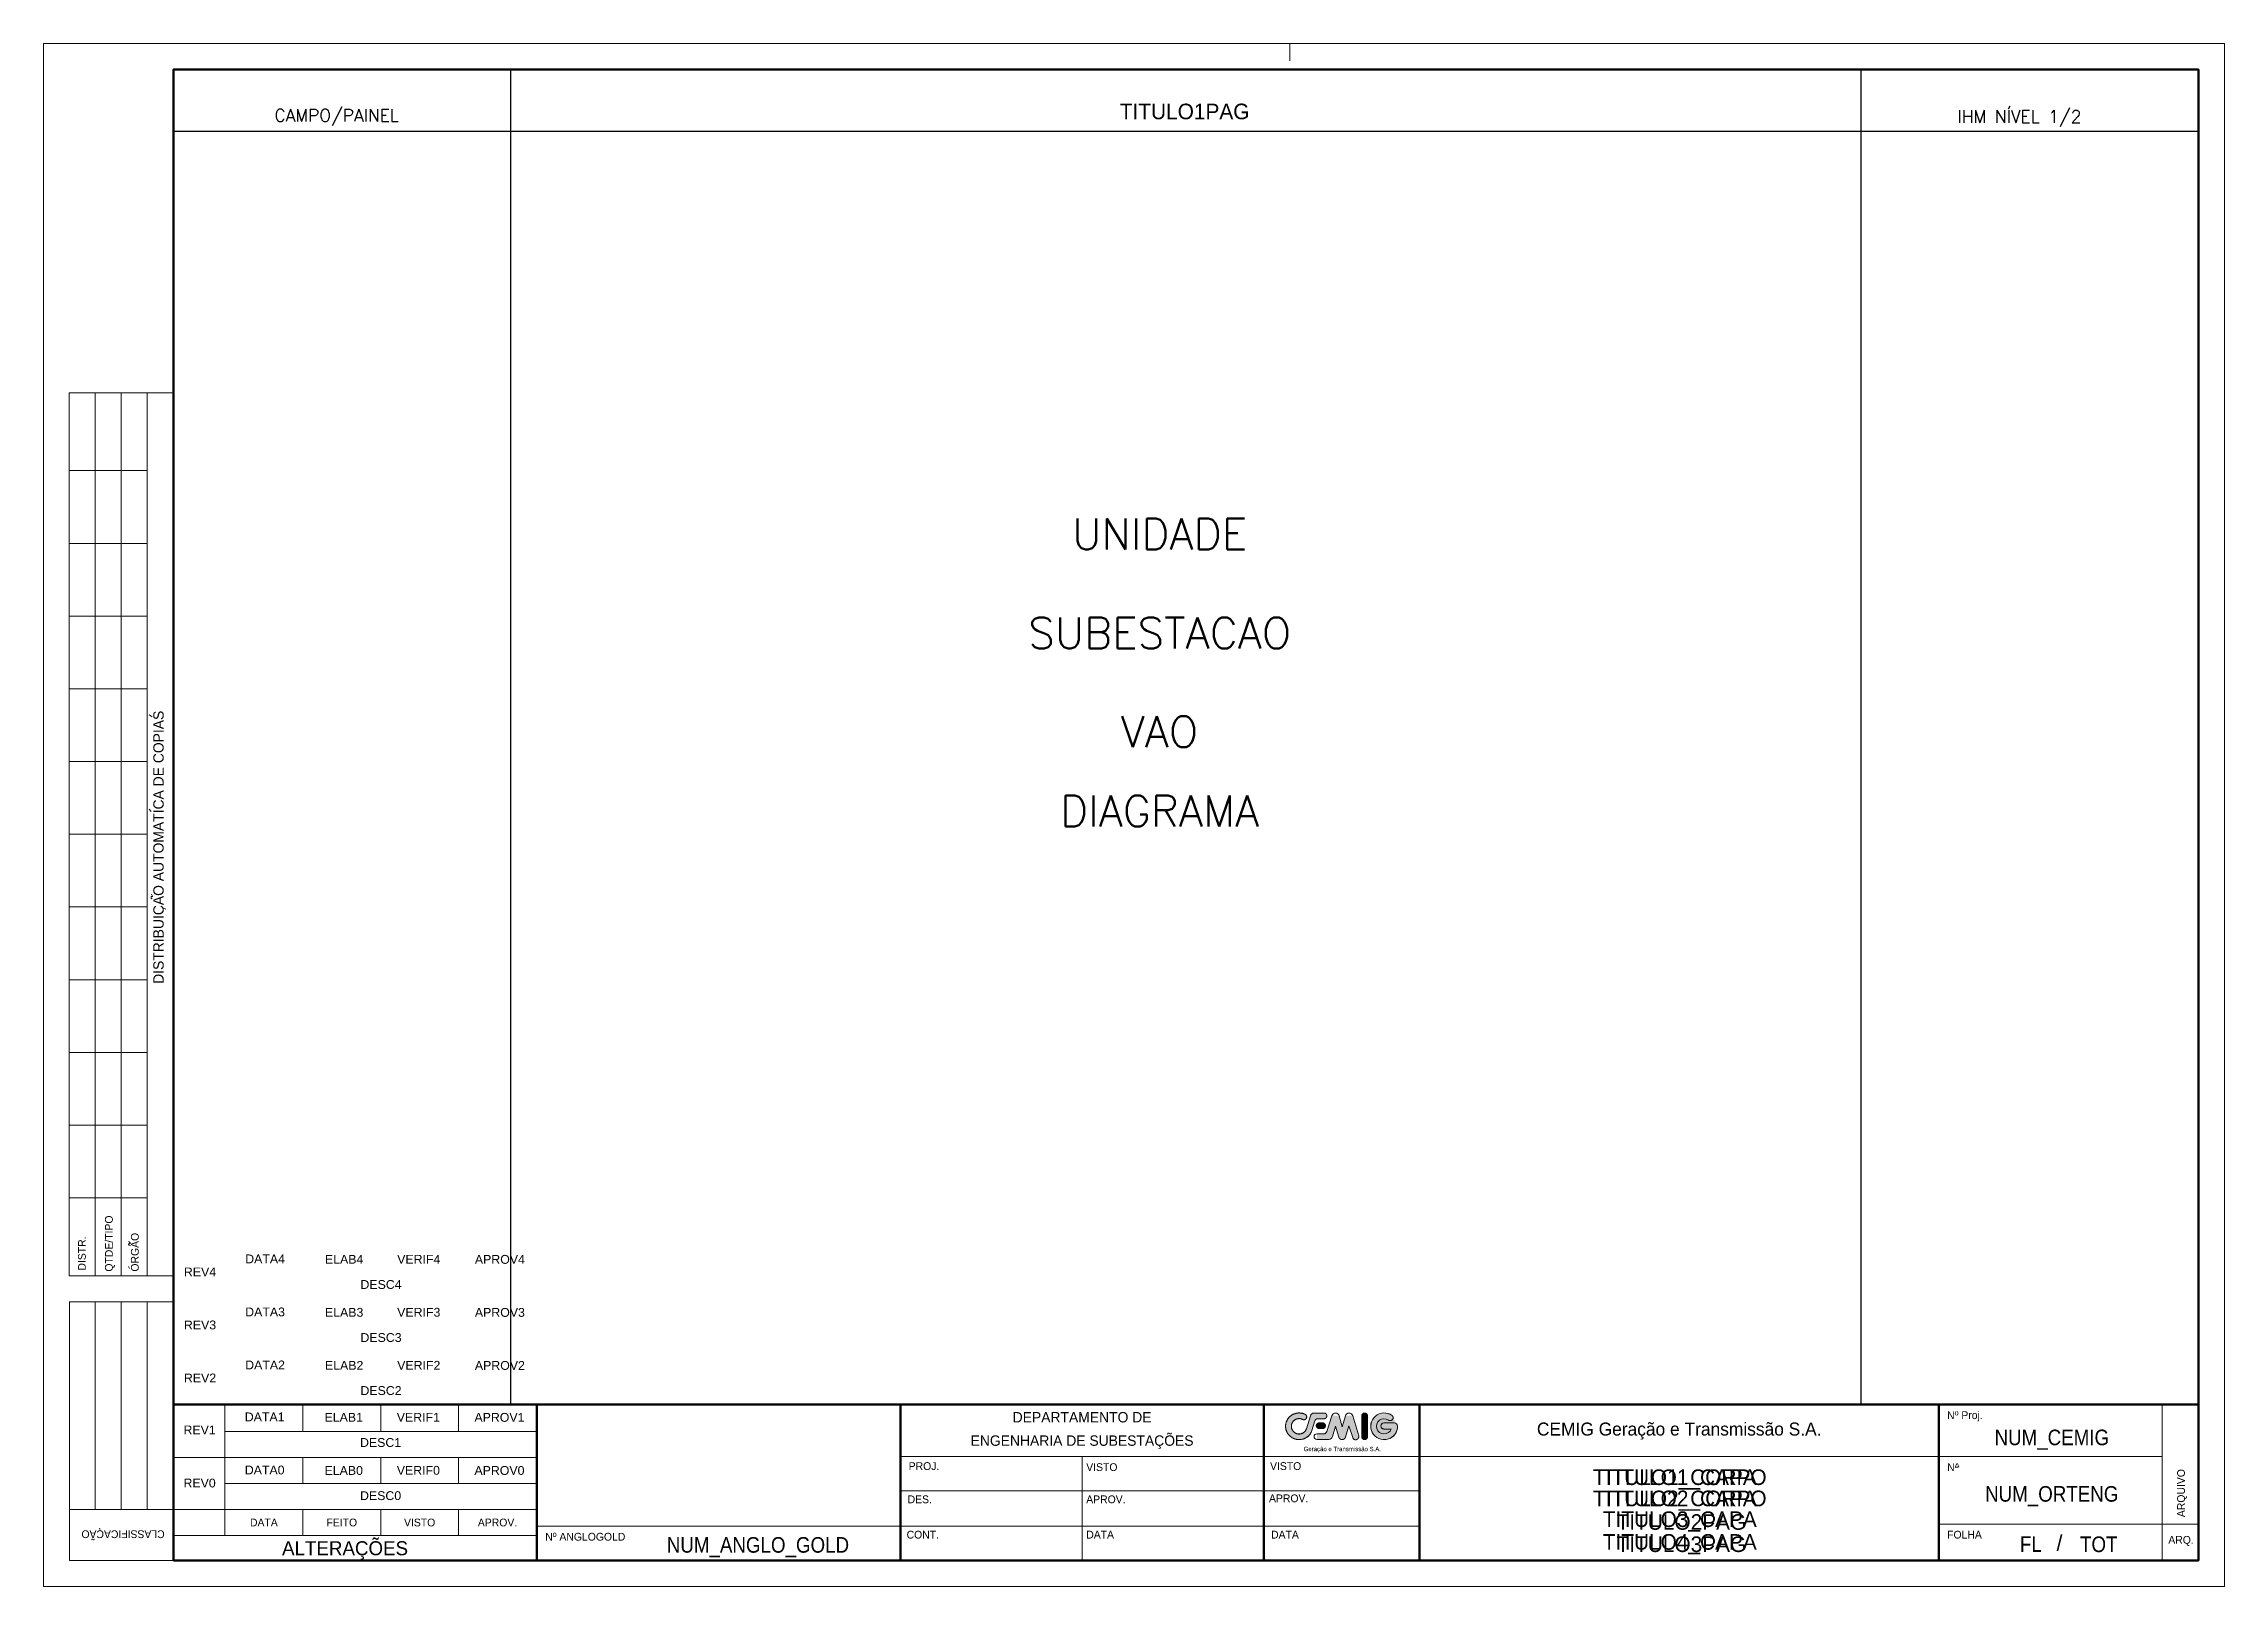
# Model space of a CAD drawing. Header units: millimetres. Extents: x 299 to 719, y 186 to 483.
import ezdxf
from ezdxf.enums import TextEntityAlignment as Align

# ---------------------------------------------------------------- set-up
doc = ezdxf.new("R2010")
doc.units = ezdxf.units.MM
doc.linetypes.add('DGN Style 2', pattern=[5.520539, 3.312323, -2.208216])
doc.layers.add('-1', color=7, linetype='Continuous', lineweight=0)
doc.layers.add('1', color=7, linetype='Continuous', lineweight=0)
doc.layers.add('-3', color=7, linetype='Continuous')
doc.styles.add('ROMANS', font='romans')
doc.styles.add('Style-Arial', font='ARIAL.TTF')
doc.styles.add('Style-INTL_ENGINEERING', font='INTL_ENGINEERING.shx')
doc.styles.add('Style-WORKING', font='WORKING.shx')

msp = doc.modelspace()

# ---------------------------------------------------------------- texts
at = {"layer": '-1', "color": 7, "linetype": 'Continuous'}
for s, height, rotation, style, p in [('DISTRIBUICAO AUTOMATICA DE COPIAS', 1.9992, 90, 'Style-WORKING', (322.24, 302.03)), ('QTDE/TIPO', 1.499, 90, 'Style-WORKING', (312.44, 246.63)), ('DISTR.', 1.499, 90, 'Style-WORKING', (307.24, 246.83)), ('ORGAO', 1.499, 90, 'Style-WORKING', (317.44, 246.63)), ('CLASSIFICA%%199%%195O', 1.499, 180, 'Style-INTL_ENGINEERING', (322.44, 196.83))]:
    msp.add_text(s, height=height, rotation=rotation, dxfattribs=dict(at, style=style)).set_placement(p)
for s, p in [('Nº Proj.', (665.72, 218.24)), ('Nº ANGLOGOLD', (395.72, 194.84))]:
    msp.add_text(s, height=1.499, dxfattribs=at).set_placement(p)
for s, height, style, p in [('CEMIG Gera%%231%%227o e Transmiss%%227o S.A.', 2.5, 'Style-INTL_ENGINEERING', (614.12, 216.32)), ('DATA', 1.499, 'Style-WORKING', (341.54, 198.33)), ('FEITO', 1.499, 'Style-WORKING', (356.54, 198.33)), ('VISTO', 1.499, 'Style-WORKING', (371.54, 198.33)), ('APROV.', 1.499, 'Style-WORKING', (386.54, 198.33))]:
    msp.add_text(s, height=height, dxfattribs=dict(at, style=style)).set_placement(p, align=Align.MIDDLE_CENTER)
at = {"layer": '-1', "color": 7, "lineweight": 9, "style": 'Style-INTL_ENGINEERING'}
msp.add_text('Gera%%231%%227o e Transmiss%%227o S.A.', height=0.84, dxfattribs=at).set_placement((549.24, 212.48), align=Align.MIDDLE_CENTER)
at = {"layer": '-1', "color": 7, "linetype": 'Continuous'}
for s, height, style, p in [('PROJ.', 1.499, 'Style-WORKING', (465.72, 208.44)), ('VISTO', 1.499, 'Style-WORKING', (499.92, 208.24)), ('VISTO', 1.499, 'Style-WORKING', (535.32, 208.44)), ('N^ ', 1.499, 'Style-WORKING', (665.72, 208.24)), ('DES.', 1.499, 'Style-WORKING', (465.52, 202.04)), ('APROV.', 1.499, 'Style-WORKING', (499.92, 202.04)), ('APROV.', 1.499, 'Style-WORKING', (535.12, 202.24)), ('ALTERA%%199%%213ES', 2.699, 'Style-INTL_ENGINEERING', (345.04, 192.03)), ('CONT.', 1.499, 'Style-WORKING', (465.32, 195.24)), ('DATA', 1.499, 'Style-WORKING', (499.92, 195.24)), ('DATA', 1.499, 'Style-WORKING', (535.52, 195.24)), ('FOLHA', 1.499, 'Style-WORKING', (665.72, 195.24)), ('ARQ.', 1.499, 'Style-WORKING', (708.32, 194.24))]:
    msp.add_text(s, height=height, dxfattribs=dict(at, style=style)).set_placement(p)
at = {"layer": '-1', "color": 7, "linetype": 'Continuous', "insert": (499.12, 216.04), "char_height": 1.999, "attachment_point": 5, "line_spacing_factor": 1.350374, "style": 'Style-INTL_ENGINEERING'}
msp.add_mtext('DEPARTAMENTO DE\\PENGENHARIA DE SUBESTAÇÕES', dxfattribs=at)
at = {"layer": '-1', "color": 7, "insert": (686.81, 195.92), "char_height": 3, "width": 10.0005, "attachment_point": 1}
msp.add_mtext('/', dxfattribs=at)
at = {"layer": '-1', "color": 7, "style": 'Style-INTL_ENGINEERING'}
for tag, p in [('TITULO1PAG', (518.87, 469.98)), ('TITULO1_CORPO', (614.23, 207.05)), ('TITULO2_CORPO', (614.23, 202.97)), ('TITULO2PAG', (614.54, 198.43)), ('TITULO3PAG', (614.54, 194.15))]:
    msp.add_attdef(tag, text='', height=3, dxfattribs=at).set_placement(p, align=Align.MIDDLE_CENTER)
at = {"layer": '-1', "color": 7, "lineweight": -3, "style": 'Style-Arial'}
for tag, p in [('DATA1', (341.69, 218.66)), ('ELAB1', (356.92, 218.58)), ('VERIF1', (371.29, 218.59)), ('APROV1', (386.91, 218.57)), ('REV1', (329.16, 216.15)), ('DESC1', (364.02, 213.73)), ('REV0', (329.16, 205.93)), ('DATA0', (341.69, 208.44)), ('ELAB0', (356.92, 208.35)), ('VERIF0', (371.29, 208.37)), ('APROV0', (386.91, 208.35)), ('DESC0', (364.02, 203.5))]:
    msp.add_attdef(tag, text='', height=1.7, dxfattribs=at).set_placement(p, align=Align.MIDDLE_CENTER)
at = {"layer": '-1', "color": 7, "width": 0.9}
for tag, p in [('NUM_CEMIG', (685.88, 214.71)), ('NUM_ORTENG', (685.87, 203.84)), ('NUM_ANGLO_GOLD', (436.69, 194.02)), ('FL', (681.84, 194.17)), ('TOT', (694.92, 194.13))]:
    msp.add_attdef(tag, text='', height=3, dxfattribs=at).set_placement(p, align=Align.MIDDLE_CENTER)
at = {"layer": '-1', "color": 7, "linetype": 'Continuous', "style": 'Style-WORKING'}
msp.add_attdef('ARQUIVO', text='', height=1.5, rotation=90, dxfattribs=at).set_placement((710.77, 199.36), align=Align.MIDDLE_LEFT)
at = {"layer": '-3', "color": 7, "style": 'ROMANS'}
for s, p in [('CAMPO/PAINEL', (343.57, 468.02)), ('IHM NÍVEL 1/2', (667.71, 467.8))]:
    msp.add_text(s, height=2.4, dxfattribs=at).set_placement(p)
at = {"layer": '1', "color": 7, "linetype": 'Continuous'}
for s, height, rotation, style, p in [('DISTRIBUICAO AUTOMATICA DE COPIAS', 1.9992, 90, 'Style-WORKING', (322.24, 302.03)), ('QTDE/TIPO', 1.499, 90, 'Style-WORKING', (312.44, 246.63)), ('DISTR.', 1.499, 90, 'Style-WORKING', (307.24, 246.83)), ('ORGAO', 1.499, 90, 'Style-WORKING', (317.44, 246.63)), ('CLASSIFICA%%199%%195O', 1.499, 180, 'Style-INTL_ENGINEERING', (322.44, 196.83))]:
    msp.add_text(s, height=height, rotation=rotation, dxfattribs=dict(at, style=style)).set_placement(p)
for s, p in [('Nº Proj.', (665.72, 218.24)), ('Nº ANGLOGOLD', (395.72, 194.84))]:
    msp.add_text(s, height=1.499, dxfattribs=at).set_placement(p)
for s, height, style, p in [('CEMIG Gera%%231%%227o e Transmiss%%227o S.A.', 2.5, 'Style-INTL_ENGINEERING', (614.12, 216.32)), ('DATA', 1.499, 'Style-WORKING', (341.54, 198.33)), ('FEITO', 1.499, 'Style-WORKING', (356.54, 198.33)), ('VISTO', 1.499, 'Style-WORKING', (371.54, 198.33)), ('APROV.', 1.499, 'Style-WORKING', (386.54, 198.33))]:
    msp.add_text(s, height=height, dxfattribs=dict(at, style=style)).set_placement(p, align=Align.MIDDLE_CENTER)
for s, height, style, p in [('PROJ.', 1.499, 'Style-WORKING', (465.72, 208.44)), ('VISTO', 1.499, 'Style-WORKING', (499.92, 208.24)), ('VISTO', 1.499, 'Style-WORKING', (535.32, 208.44)), ('N^ ', 1.499, 'Style-WORKING', (665.72, 208.24)), ('DES.', 1.499, 'Style-WORKING', (465.52, 202.04)), ('APROV.', 1.499, 'Style-WORKING', (499.92, 202.04)), ('APROV.', 1.499, 'Style-WORKING', (535.12, 202.24)), ('ALTERA%%199%%213ES', 2.699, 'Style-INTL_ENGINEERING', (345.04, 192.03)), ('CONT.', 1.499, 'Style-WORKING', (465.32, 195.24)), ('DATA', 1.499, 'Style-WORKING', (499.92, 195.24)), ('DATA', 1.499, 'Style-WORKING', (535.52, 195.24)), ('FOLHA', 1.499, 'Style-WORKING', (665.72, 195.24)), ('ARQ.', 1.499, 'Style-WORKING', (708.32, 194.24))]:
    msp.add_text(s, height=height, dxfattribs=dict(at, style=style)).set_placement(p)
at = {"layer": '1', "color": 7, "linetype": 'Continuous', "insert": (499.12, 216.04), "char_height": 1.999, "attachment_point": 5, "line_spacing_factor": 1.350374, "style": 'Style-INTL_ENGINEERING'}
msp.add_mtext('DEPARTAMENTO DE\\PENGENHARIA DE SUBESTAÇÕES', dxfattribs=at)
at = {"layer": '1', "color": 7, "insert": (686.81, 195.91), "char_height": 3, "width": 10.0005, "attachment_point": 1}
msp.add_mtext('/', dxfattribs=at)
at = {"layer": '1', "color": 7, "lineweight": -3}
for tag, height, style, p in [('UNIDADE', 6, 'ROMANS', (514.05, 388.62)), ('SUBESTACAO', 6, 'ROMANS', (514.05, 369.57)), ('VAO', 6, 'ROMANS', (514.05, 350.59)), ('DIAGRAMA', 6, 'ROMANS', (514.05, 335.32)), ('DATA4', 1.7, 'Style-Arial', (341.77, 249.08)), ('ELAB4', 1.7, 'Style-Arial', (357, 249)), ('VERIF4', 1.7, 'Style-Arial', (371.37, 249.01)), ('APROV4', 1.7, 'Style-Arial', (386.99, 248.99)), ('REV4', 1.7, 'Style-Arial', (329.24, 246.57)), ('DESC4', 1.7, 'Style-Arial', (364.1, 244.15)), ('DATA3', 1.7, 'Style-Arial', (341.77, 238.87)), ('ELAB3', 1.7, 'Style-Arial', (357, 238.79)), ('VERIF3', 1.7, 'Style-Arial', (371.37, 238.8)), ('APROV3', 1.7, 'Style-Arial', (386.99, 238.78)), ('REV3', 1.7, 'Style-Arial', (329.24, 236.36)), ('DESC3', 1.7, 'Style-Arial', (364.1, 233.94)), ('REV2', 1.7, 'Style-Arial', (329.24, 226.15)), ('DATA2', 1.7, 'Style-Arial', (341.77, 228.66)), ('ELAB2', 1.7, 'Style-Arial', (357, 228.58)), ('VERIF2', 1.7, 'Style-Arial', (371.37, 228.59)), ('APROV2', 1.7, 'Style-Arial', (386.99, 228.57)), ('DESC2', 1.7, 'Style-Arial', (364.1, 223.73)), ('DATA1', 1.7, 'Style-Arial', (341.69, 218.66)), ('ELAB1', 1.7, 'Style-Arial', (356.92, 218.58)), ('VERIF1', 1.7, 'Style-Arial', (371.29, 218.59)), ('APROV1', 1.7, 'Style-Arial', (386.91, 218.57)), ('REV1', 1.7, 'Style-Arial', (329.16, 216.15)), ('DESC1', 1.7, 'Style-Arial', (364.02, 213.73)), ('REV0', 1.7, 'Style-Arial', (329.16, 205.93)), ('DATA0', 1.7, 'Style-Arial', (341.69, 208.44)), ('ELAB0', 1.7, 'Style-Arial', (356.92, 208.35)), ('VERIF0', 1.7, 'Style-Arial', (371.29, 208.37)), ('APROV0', 1.7, 'Style-Arial', (386.91, 208.35)), ('DESC0', 1.7, 'Style-Arial', (364.02, 203.5))]:
    msp.add_attdef(tag, text='', height=height, dxfattribs=dict(at, style=style)).set_placement(p, align=Align.MIDDLE_CENTER)
at = {"layer": '1', "color": 7, "width": 0.9}
for tag, p in [('NUM_CEMIG', (685.88, 214.71)), ('NUM_ORTENG', (685.87, 203.84)), ('NUM_ANGLO_GOLD', (436.69, 194.02)), ('FL', (681.84, 194.18)), ('TOT', (694.92, 194.14))]:
    msp.add_attdef(tag, text='', height=3, dxfattribs=at).set_placement(p, align=Align.MIDDLE_CENTER)
at = {"layer": '1', "color": 7, "style": 'Style-INTL_ENGINEERING'}
for tag, p in [('TITULO1_CAPA', (614.23, 207.05)), ('TITULO2_CAPA', (614.23, 202.97)), ('TITULO3_CAPA', (614.23, 198.96)), ('TITULO4_CAPA', (614.23, 194.59))]:
    msp.add_attdef(tag, text='', height=3, dxfattribs=at).set_placement(p, align=Align.MIDDLE_CENTER)
at = {"layer": '1', "color": 7, "linetype": 'Continuous', "style": 'Style-WORKING'}
msp.add_attdef('ARQUIVO', text='', height=1.5, rotation=90, dxfattribs=at).set_placement((710.77, 199.36), align=Align.MIDDLE_LEFT)

# ---------------------------------------------------------------- blocks, each defined once
blk = doc.blocks.new('logo_cemig_geração_trans')
at = {"layer": '1'}
for points in [[(-9.97, 10.47), (-9.98, 10.49), (-10, 10.5), (-10.01, 10.51), (-10.03, 10.53), (-10.04, 10.54), (-10.06, 10.55), (-10.07, 10.57), (-10.09, 10.58), (-10.1, 10.59), (-10.12, 10.6), (-10.14, 10.61), (-10.15, 10.62), (-10.17, 10.63), (-10.18, 10.64), (-10.3, 10.69), (-10.43, 10.75), (-10.56, 10.8), (-10.69, 10.85), (-10.83, 10.89), (-10.97, 10.92), (-11.1, 10.95), (-11.24, 10.98), (-11.38, 11), (-11.52, 11.02), (-11.66, 11.02), (-11.8, 11.03), (-11.94, 11.03), (-12.09, 11.02), (-12.23, 11.01), (-12.37, 10.99), (-12.51, 10.97), (-12.64, 10.94), (-12.78, 10.91), (-12.92, 10.88), (-13.05, 10.83), (-13.18, 10.79), (-13.32, 10.73), (-13.44, 10.68), (-13.57, 10.61), (-13.69, 10.55), (-13.82, 10.47), (-13.93, 10.4), (-14.05, 10.32), (-14.16, 10.23), (-14.27, 10.15), (-14.38, 10.05), (-14.48, 9.96), (-14.57, 9.86), (-14.67, 9.75), (-14.76, 9.64), (-14.84, 9.53), (-14.93, 9.42), (-15, 9.3), (-15.08, 9.18), (-15.14, 9.06), (-15.21, 8.94), (-15.26, 8.81), (-15.32, 8.68), (-15.37, 8.55), (-15.41, 8.42), (-15.45, 8.28), (-15.48, 8.15), (-15.51, 8.01), (-15.53, 7.87), (-15.55, 7.73), (-15.56, 7.6), (-15.57, 7.46), (-15.57, 7.32), (-15.56, 7.18), (-15.55, 7.04), (-15.54, 6.9), (-15.52, 6.76), (-15.49, 6.62), (-15.46, 6.49), (-15.43, 6.35), (-15.39, 6.22), (-15.34, 6.09), (-15.29, 5.96), (-15.23, 5.83), (-15.17, 5.71), (-15.1, 5.58), (-15.03, 5.46), (-14.96, 5.34), (-14.88, 5.23), (-14.8, 5.12), (-14.71, 5.01), (-14.61, 4.9), (-14.52, 4.8), (-14.42, 4.7), (-14.31, 4.61), (-14.21, 4.52), (-14.1, 4.43), (-13.98, 4.35), (-13.86, 4.27), (-13.74, 4.2), (-13.62, 4.13), (-13.5, 4.07), (-13.37, 4.01), (-13.24, 3.95), (-13.11, 3.9), (-12.97, 3.86), (-12.84, 3.82), (-12.7, 3.78), (-12.56, 3.75), (-12.42, 3.73), (-12.28, 3.71), (-12.14, 3.7), (-12, 3.69), (-11.86, 3.69), (-11.72, 3.69), (-11.58, 3.7), (-11.44, 3.71), (-11.3, 3.73), (-11.16, 3.75), (-11.02, 3.78), (-10.89, 3.81), (-10.75, 3.85), (-10.62, 3.89), (-10.48, 3.94), (-10.35, 4), (-10.23, 4.06), (-10.1, 4.12), (-9.98, 4.19), (-9.86, 4.26), (-9.74, 4.34), (-9.62, 4.42), (-9.51, 4.5), (-9.4, 4.59), (-9.3, 4.69), (-9.2, 4.78), (-9.1, 4.89), (-9.01, 4.99), (-8.92, 5.1), (-8.84, 5.21), (-8.75, 5.32), (-8.68, 5.44), (-8.61, 5.56), (-8.54, 5.69), (-8.48, 5.81), (-8.42, 5.94), (-8.37, 6.07), (-8.33, 6.19), (-7.52, 8.83, -0.330359), (-6.72, 9.42), (-5.01, 9.42), (-4.99, 9.42), (-4.97, 9.42), (-4.95, 9.42), (-4.93, 9.43), (-4.91, 9.43), (-4.89, 9.43), (-4.87, 9.43), (-4.86, 9.44), (-4.84, 9.44), (-4.82, 9.45), (-4.8, 9.45), (-4.78, 9.46), (-4.76, 9.47), (-4.74, 9.47), (-4.73, 9.48), (-4.71, 9.49), (-4.69, 9.49), (-4.67, 9.5), (-4.65, 9.51), (-4.64, 9.52), (-4.62, 9.53), (-4.6, 9.54), (-4.59, 9.55), (-4.57, 9.56), (-4.55, 9.57), (-4.54, 9.59), (-4.52, 9.6), (-4.51, 9.61), (-4.49, 9.62), (-4.48, 9.64), (-4.46, 9.65), (-4.45, 9.66), (-4.44, 9.68), (-4.42, 9.69), (-4.41, 9.71), (-4.4, 9.72), (-4.38, 9.74), (-4.37, 9.75), (-4.36, 9.77), (-4.35, 9.78), (-4.34, 9.8), (-4.33, 9.82), (-4.32, 9.83), (-4.31, 9.85), (-4.3, 9.87), (-4.29, 9.89), (-4.28, 9.9), (-4.27, 9.92), (-4.27, 9.94), (-4.26, 9.96), (-4.25, 9.98), (-4.25, 9.99), (-4.24, 10.01), (-4.23, 10.03), (-4.23, 10.05), (-4.23, 10.07), (-4.22, 10.09), (-4.22, 10.11), (-4.21, 10.13), (-4.21, 10.14), (-4.21, 10.16), (-4.21, 10.18), (-4.21, 10.2), (-4.21, 10.22), (-4.21, 10.24), (-4.21, 10.26), (-4.21, 10.28), (-4.21, 10.3), (-4.21, 10.32), (-4.21, 10.34), (-4.21, 10.35), (-4.22, 10.37), (-4.22, 10.39), (-4.22, 10.41), (-4.23, 10.43), (-4.23, 10.45), (-4.24, 10.46), (-4.24, 10.48), (-4.25, 10.5), (-4.26, 10.52), (-4.26, 10.54), (-4.27, 10.55), (-4.28, 10.57), (-4.29, 10.59), (-4.3, 10.6), (-4.31, 10.62), (-4.32, 10.64), (-4.33, 10.65), (-4.34, 10.67), (-4.35, 10.68), (-4.36, 10.7), (-4.37, 10.71), (-4.38, 10.73), (-4.39, 10.74), (-4.41, 10.75), (-4.42, 10.77), (-4.43, 10.78), (-4.45, 10.79), (-4.46, 10.81), (-4.48, 10.82), (-4.49, 10.83), (-4.51, 10.84), (-4.52, 10.85), (-4.54, 10.86), (-4.55, 10.87), (-4.57, 10.88), (-4.58, 10.89), (-4.6, 10.9), (-4.62, 10.91), (-4.64, 10.92), (-4.65, 10.92), (-4.67, 10.93), (-4.69, 10.94), (-4.71, 10.94), (-4.72, 10.95), (-4.74, 10.95), (-4.76, 10.96), (-4.78, 10.96), (-4.8, 10.97), (-4.82, 10.97), (-4.83, 10.97), (-4.85, 10.98), (-4.87, 10.98), (-4.89, 10.98), (-4.91, 10.98), (-4.93, 10.98), (-4.95, 10.98), (-4.97, 10.98), (-7.72, 10.98, 0.332461), (-8.75, 10.22), (-9.84, 6.69), (-9.9, 6.54), (-9.93, 6.47), (-9.97, 6.4), (-10, 6.33), (-10.04, 6.26), (-10.09, 6.19), (-10.13, 6.12), (-10.18, 6.06), (-10.23, 6), (-10.28, 5.94), (-10.34, 5.88), (-10.4, 5.82), (-10.45, 5.77), (-10.52, 5.72), (-10.58, 5.67), (-10.64, 5.62), (-10.71, 5.58), (-10.78, 5.53), (-10.85, 5.49), (-10.92, 5.46), (-10.99, 5.42), (-11.06, 5.39), (-11.14, 5.36), (-11.22, 5.34), (-11.29, 5.32), (-11.37, 5.3), (-11.45, 5.28), (-11.53, 5.27), (-11.61, 5.25), (-11.69, 5.25), (-11.77, 5.24), (-11.85, 5.24), (-11.93, 5.24), (-12.01, 5.24), (-12.09, 5.25), (-12.17, 5.26), (-12.24, 5.27), (-12.32, 5.29), (-12.4, 5.31), (-12.48, 5.33), (-12.55, 5.36), (-12.63, 5.38), (-12.7, 5.41), (-12.78, 5.45), (-12.85, 5.48), (-12.92, 5.52), (-12.99, 5.56), (-13.05, 5.61), (-13.12, 5.65), (-13.18, 5.7), (-13.24, 5.75), (-13.3, 5.81), (-13.36, 5.86), (-13.42, 5.92), (-13.47, 5.98), (-13.52, 6.04), (-13.57, 6.1), (-13.62, 6.17), (-13.66, 6.24), (-13.7, 6.3), (-13.74, 6.37), (-13.78, 6.45), (-13.81, 6.52), (-13.84, 6.59), (-13.87, 6.67), (-13.89, 6.74), (-13.91, 6.82), (-13.93, 6.9), (-13.95, 6.98), (-13.96, 7.05), (-13.97, 7.13), (-13.98, 7.21), (-13.98, 7.29), (-13.98, 7.37), (-13.98, 7.45), (-13.98, 7.53), (-13.97, 7.61), (-13.96, 7.69), (-13.94, 7.77), (-13.93, 7.85), (-13.9, 7.92), (-13.88, 8), (-13.86, 8.08), (-13.83, 8.15), (-13.8, 8.22), (-13.76, 8.3), (-13.72, 8.37), (-13.69, 8.44), (-13.64, 8.51), (-13.6, 8.57), (-13.55, 8.64), (-13.5, 8.7), (-13.45, 8.76), (-13.4, 8.82), (-13.34, 8.87), (-13.28, 8.93), (-13.22, 8.98), (-13.16, 9.03), (-13.09, 9.08), (-13.03, 9.12), (-12.96, 9.17), (-12.89, 9.21), (-12.82, 9.24), (-12.75, 9.28), (-12.67, 9.31), (-12.6, 9.34), (-12.52, 9.37), (-12.45, 9.39), (-12.37, 9.41), (-12.29, 9.43), (-12.21, 9.44), (-12.13, 9.46), (-12.05, 9.46), (-11.97, 9.47), (-11.89, 9.47), (-11.81, 9.47), (-11.73, 9.47), (-11.65, 9.46), (-11.57, 9.45), (-11.49, 9.44), (-11.42, 9.43), (-11.34, 9.41), (-11.26, 9.39), (-11.18, 9.36), (-11.11, 9.34), (-11.03, 9.31), (-10.96, 9.27), (-10.95, 9.27), (-10.93, 9.26), (-10.91, 9.25), (-10.89, 9.24), (-10.87, 9.23), (-10.86, 9.22), (-10.84, 9.21), (-10.82, 9.21), (-10.8, 9.2), (-10.78, 9.19), (-10.76, 9.19), (-10.74, 9.18), (-10.72, 9.18), (-10.7, 9.17), (-10.68, 9.17), (-10.66, 9.17), (-10.64, 9.16), (-10.62, 9.16), (-10.6, 9.16), (-10.58, 9.16), (-10.56, 9.16), (-10.54, 9.16), (-10.52, 9.16), (-10.5, 9.16), (-10.48, 9.16), (-10.47, 9.16), (-10.45, 9.16), (-10.43, 9.17), (-10.41, 9.17), (-10.39, 9.17), (-10.37, 9.18), (-10.35, 9.18), (-10.33, 9.19), (-10.31, 9.19), (-10.29, 9.2), (-10.27, 9.2), (-10.25, 9.21), (-10.23, 9.22), (-10.22, 9.23), (-10.2, 9.23), (-10.18, 9.24), (-10.16, 9.25), (-10.15, 9.26), (-10.13, 9.27), (-10.11, 9.28), (-10.1, 9.29), (-10.08, 9.3), (-10.06, 9.32), (-10.05, 9.33), (-10.03, 9.34), (-10.02, 9.35), (-10, 9.37), (-9.99, 9.38), (-9.98, 9.39), (-9.96, 9.41), (-9.95, 9.42), (-9.94, 9.44), (-9.92, 9.45), (-9.91, 9.47), (-9.9, 9.49), (-9.89, 9.5), (-9.88, 9.52), (-9.87, 9.53), (-9.86, 9.55), (-9.85, 9.57), (-9.84, 9.59), (-9.83, 9.6), (-9.82, 9.62), (-9.82, 9.64), (-9.81, 9.66), (-9.8, 9.68), (-9.8, 9.7), (-9.79, 9.71), (-9.78, 9.73), (-9.78, 9.75), (-9.77, 9.77), (-9.77, 9.79), (-9.77, 9.81), (-9.76, 9.83), (-9.76, 9.85), (-9.76, 9.87), (-9.76, 9.89), (-9.76, 9.91), (-9.76, 9.93), (-9.76, 9.95), (-9.76, 9.97), (-9.76, 9.99), (-9.76, 10.01), (-9.76, 10.03), (-9.77, 10.05), (-9.77, 10.07), (-9.77, 10.09), (-9.78, 10.1), (-9.78, 10.12), (-9.79, 10.14), (-9.79, 10.16), (-9.8, 10.18), (-9.8, 10.2), (-9.81, 10.22), (-9.82, 10.24), (-9.83, 10.26), (-9.84, 10.27), (-9.84, 10.29), (-9.85, 10.31), (-9.86, 10.33), (-9.87, 10.34), (-9.88, 10.36), (-9.89, 10.38), (-9.91, 10.39), (-9.92, 10.41), (-9.93, 10.43), (-9.94, 10.44), (-9.96, 10.46)], [(4.55, 4.34), (4.54, 4.32), (4.54, 4.3), (4.53, 4.26), (4.52, 4.24), (4.51, 4.22), (4.5, 4.2), (4.49, 4.18), (4.48, 4.16), (4.47, 4.13), (4.45, 4.1), (4.44, 4.09), (4.43, 4.07), (4.42, 4.05), (4.41, 4.03), (4.39, 4.02), (4.38, 3.99), (4.35, 3.97), (4.34, 3.95), (4.33, 3.94), (4.31, 3.92), (4.29, 3.9), (4.27, 3.88), (4.24, 3.86), (4.21, 3.83), (4.19, 3.81), (4.17, 3.8), (4.15, 3.79), (4.12, 3.77), (4.09, 3.75), (4.07, 3.74), (4.05, 3.73), (4.02, 3.72), (3.98, 3.7), (3.94, 3.69), (3.91, 3.68), (3.87, 3.67), (3.83, 3.66), (3.79, 3.66), (3.75, 3.65), (3.71, 3.65), (3.67, 3.65), (3.63, 3.65), (3.59, 3.66), (3.55, 3.66), (3.51, 3.67), (3.47, 3.68), (3.43, 3.69), (3.4, 3.7), (3.36, 3.72), (3.34, 3.73), (3.32, 3.74), (3.29, 3.75), (3.27, 3.77), (3.25, 3.78), (3.21, 3.81), (3.18, 3.83), (3.15, 3.86), (3.12, 3.89), (3.1, 3.91), (3.07, 3.95), (3.05, 3.97), (3.04, 3.99), (3.02, 4.02), (3.01, 4.03), (3, 4.05), (2.99, 4.07), (2.97, 4.09), (2.96, 4.13), (2.94, 4.16), (2.93, 4.19), (2.92, 4.24), (1.84, 7.48), (0.9, 4.34), (0.89, 4.32), (0.88, 4.3), (0.87, 4.28), (0.86, 4.26), (0.85, 4.23), (0.84, 4.21), (0.82, 4.18), (0.81, 4.17), (0.8, 4.15), (0.78, 4.12), (0.77, 4.11), (0.75, 4.08), (0.74, 4.06), (0.73, 4.05), (0.71, 4.04), (0.7, 4.02), (0.68, 4), (0.66, 3.98), (0.65, 3.97), (0.64, 3.96), (0.62, 3.95), (0.6, 3.93), (0.58, 3.91), (0.57, 3.9), (0.53, 3.87), (0.5, 3.85), (0.47, 3.83), (0.44, 3.82), (0.41, 3.8), (0.4, 3.8), (0.38, 3.79), (0.35, 3.77), (0.32, 3.76), (0.28, 3.75), (0.26, 3.74), (0.24, 3.74), (0.22, 3.73), (0.18, 3.72), (0.15, 3.72), (0.11, 3.71), (0.07, 3.71), (0.04, 3.71), (0, 3.71), (-0.03, 3.71), (-0.07, 3.71), (-0.11, 3.71), (-0.14, 3.72), (-0.18, 3.72), (-0.22, 3.73), (-0.24, 3.74), (-0.26, 3.74), (-0.28, 3.75), (-0.31, 3.76), (-0.34, 3.77), (-0.36, 3.77), (-0.39, 3.79), (-0.41, 3.8), (-0.43, 3.81), (-0.47, 3.83), (-0.49, 3.84), (-0.51, 3.85), (-0.53, 3.86), (-0.56, 3.88), (-0.59, 3.9), (-0.62, 3.93), (-0.65, 3.96), (-0.67, 3.98), (-0.7, 4.01), (-0.72, 4.03), (-0.75, 4.06), (-0.77, 4.09), (-0.79, 4.11), (-0.8, 4.12), (-0.81, 4.15), (-0.83, 4.17), (-0.85, 4.21), (-0.86, 4.24), (-0.88, 4.27), (-0.89, 4.29), (-0.9, 4.31), (-0.91, 4.34), (-1.88, 7.36), (-2.66, 4.52, -0.311553), (-3.7, 3.73), (-6.96, 3.73, -1.002878), (-6.96, 5.29), (-5.05, 5.29, 0.329423), (-4.24, 5.89), (-2.85, 10.23, -0.729058), (-0.8, 10.24), (0.04, 7.24), (0.87, 10.25, -0.716807), (2.92, 10.24), (4.57, 4.72), (4.58, 4.68), (4.58, 4.66), (4.58, 4.64), (4.58, 4.62), (4.58, 4.6), (4.58, 4.58), (4.58, 4.56), (4.58, 4.54), (4.58, 4.52), (4.58, 4.5), (4.58, 4.48), (4.57, 4.45), (4.57, 4.42), (4.56, 4.4), (4.56, 4.38), (4.55, 4.36)], [(-4.61, 7.55), (-4.61, 7.51), (-4.61, 7.47), (-4.61, 7.45), (-4.61, 7.41), (-4.62, 7.37), (-4.62, 7.34), (-4.64, 7.3), (-4.64, 7.27), (-4.66, 7.22), (-4.68, 7.17), (-4.69, 7.15), (-4.7, 7.13), (-4.72, 7.1), (-4.75, 7.06), (-4.77, 7.03), (-4.81, 6.99), (-4.84, 6.95), (-4.88, 6.92), (-4.92, 6.88), (-4.96, 6.85), (-5.01, 6.83), (-5.04, 6.81), (-5.06, 6.8), (-5.08, 6.79), (-5.12, 6.78), (-5.17, 6.76), (-5.23, 6.74), (-5.29, 6.73), (-5.35, 6.73), (-5.41, 6.73), (-5.45, 6.73), (-5.47, 6.73), (-6.25, 6.73), (-6.29, 6.73), (-6.35, 6.73), (-6.41, 6.73), (-6.47, 6.74), (-6.52, 6.75), (-6.57, 6.76), (-6.61, 6.78), (-6.66, 6.8), (-6.71, 6.83), (-6.76, 6.86), (-6.81, 6.89), (-6.83, 6.9), (-6.85, 6.92), (-6.88, 6.96), (-6.93, 7), (-6.96, 7.05), (-6.98, 7.06), (-7, 7.1), (-7.02, 7.13), (-7.03, 7.16), (-7.05, 7.19), (-7.07, 7.24), (-7.08, 7.28), (-7.09, 7.3), (-7.1, 7.34), (-7.1, 7.37), (-7.11, 7.39), (-7.11, 7.43), (-7.12, 7.47), (-7.12, 7.51), (-7.12, 7.55), (-7.11, 7.61), (-7.1, 7.67), (-7.09, 7.73), (-7.07, 7.79), (-7.05, 7.84), (-7.03, 7.87), (-7.01, 7.9), (-6.99, 7.95), (-6.95, 7.99), (-6.93, 8.02), (-6.9, 8.05), (-6.89, 8.07), (-6.87, 8.08), (-6.85, 8.1), (-6.83, 8.12), (-6.8, 8.14), (-6.76, 8.17), (-6.74, 8.18), (-6.69, 8.21), (-6.66, 8.22), (-6.62, 8.24), (-6.56, 8.26), (-6.51, 8.27), (-6.45, 8.28), (-6.39, 8.29), (-6.35, 8.29), (-5.37, 8.29), (-5.33, 8.29), (-5.27, 8.28), (-5.23, 8.28), (-5.18, 8.27), (-5.15, 8.26), (-5.1, 8.24), (-5.06, 8.22), (-5.01, 8.2), (-4.96, 8.17), (-4.92, 8.14), (-4.88, 8.11), (-4.85, 8.08), (-4.84, 8.07), (-4.82, 8.05), (-4.8, 8.02), (-4.77, 7.99), (-4.74, 7.95), (-4.71, 7.9), (-4.69, 7.87), (-4.68, 7.84), (-4.65, 7.79), (-4.64, 7.73), (-4.62, 7.67), (-4.62, 7.63), (-4.61, 7.59)], [(6.96, 10.27), (6.96, 10.28), (6.96, 10.3), (6.96, 10.31), (6.96, 10.33), (6.95, 10.35), (6.95, 10.37), (6.95, 10.39), (6.94, 10.41), (6.94, 10.43), (6.93, 10.45), (6.92, 10.46), (6.92, 10.48), (6.91, 10.5), (6.9, 10.52), (6.9, 10.53), (6.89, 10.55), (6.88, 10.57), (6.87, 10.59), (6.86, 10.6), (6.85, 10.62), (6.84, 10.64), (6.83, 10.65), (6.82, 10.67), (6.81, 10.68), (6.8, 10.7), (6.79, 10.71), (6.77, 10.73), (6.76, 10.74), (6.75, 10.76), (6.73, 10.77), (6.72, 10.78), (6.71, 10.8), (6.69, 10.81), (6.68, 10.82), (6.66, 10.83), (6.65, 10.85), (6.63, 10.86), (6.62, 10.87), (6.6, 10.88), (6.58, 10.89), (6.57, 10.9), (6.55, 10.91), (6.53, 10.92), (6.52, 10.93), (6.5, 10.94), (6.48, 10.94), (6.46, 10.95), (6.44, 10.96), (6.43, 10.96), (6.41, 10.97), (6.39, 10.98), (6.37, 10.98), (6.35, 10.99), (6.33, 10.99), (6.31, 10.99), (6.29, 11), (6.27, 11), (6.26, 11), (6.24, 11.01), (6.22, 11.01), (6.2, 11.01), (6.18, 11.01), (6.16, 11.01), (6.14, 11.01), (6.12, 11.01), (6.1, 11.01), (6.08, 11.01), (6.06, 11), (6.04, 11), (6.02, 11), (6, 10.99), (5.99, 10.99), (5.97, 10.99), (5.95, 10.98), (5.93, 10.98), (5.91, 10.97), (5.89, 10.96), (5.87, 10.96), (5.86, 10.95), (5.84, 10.94), (5.82, 10.94), (5.8, 10.93), (5.79, 10.92), (5.77, 10.91), (5.75, 10.9), (5.74, 10.89), (5.72, 10.88), (5.7, 10.87), (5.69, 10.86), (5.67, 10.85), (5.66, 10.83), (5.64, 10.82), (5.63, 10.81), (5.61, 10.8), (5.6, 10.78), (5.59, 10.77), (5.57, 10.76), (5.56, 10.74), (5.55, 10.73), (5.54, 10.71), (5.53, 10.7), (5.51, 10.68), (5.5, 10.67), (5.49, 10.65), (5.48, 10.64), (5.47, 10.62), (5.46, 10.6), (5.45, 10.59), (5.45, 10.57), (5.44, 10.55), (5.43, 10.53), (5.42, 10.52), (5.42, 10.5), (5.41, 10.48), (5.4, 10.46), (5.4, 10.45), (5.39, 10.43), (5.39, 10.41), (5.39, 10.39), (5.38, 10.37), (5.38, 10.35), (5.38, 10.33), (5.37, 10.31), (5.37, 10.3), (5.37, 10.28), (5.37, 10.26), (5.37, 10.24), (5.37, 10.22), (5.37, 10.22), (5.37, 4.46), (5.37, 4.44), (5.37, 4.42), (5.38, 4.4), (5.38, 4.38), (5.38, 4.36), (5.38, 4.34), (5.39, 4.33), (5.39, 4.31), (5.4, 4.29), (5.4, 4.27), (5.41, 4.25), (5.42, 4.23), (5.42, 4.22), (5.43, 4.2), (5.44, 4.18), (5.44, 4.16), (5.45, 4.15), (5.46, 4.13), (5.47, 4.11), (5.48, 4.1), (5.49, 4.08), (5.5, 4.06), (5.51, 4.05), (5.52, 4.03), (5.54, 4.02), (5.55, 4), (5.56, 3.99), (5.57, 3.97), (5.59, 3.96), (5.6, 3.95), (5.61, 3.93), (5.63, 3.92), (5.64, 3.91), (5.66, 3.89), (5.67, 3.88), (5.69, 3.87), (5.7, 3.86), (5.72, 3.85), (5.73, 3.84), (5.75, 3.83), (5.77, 3.82), (5.78, 3.81), (5.8, 3.8), (5.82, 3.79), (5.84, 3.78), (5.85, 3.77), (5.87, 3.77), (5.89, 3.76), (5.91, 3.75), (5.93, 3.75), (5.95, 3.74), (5.96, 3.74), (5.98, 3.73), (6, 3.73), (6.02, 3.72), (6.04, 3.72), (6.06, 3.72), (6.08, 3.71), (6.1, 3.71), (6.12, 3.71), (6.14, 3.71), (6.16, 3.71), (6.18, 3.71), (6.19, 3.71), (6.21, 3.71), (6.23, 3.71), (6.25, 3.71), (6.27, 3.71), (6.29, 3.72), (6.31, 3.72), (6.33, 3.72), (6.35, 3.73), (6.37, 3.73), (6.39, 3.74), (6.4, 3.74), (6.42, 3.75), (6.44, 3.75), (6.46, 3.76), (6.48, 3.77), (6.5, 3.77), (6.51, 3.78), (6.53, 3.79), (6.55, 3.8), (6.56, 3.81), (6.58, 3.82), (6.6, 3.83), (6.61, 3.84), (6.63, 3.85), (6.64, 3.86), (6.66, 3.87), (6.68, 3.88), (6.69, 3.89), (6.7, 3.91), (6.72, 3.92), (6.73, 3.93), (6.75, 3.95), (6.76, 3.96), (6.77, 3.97), (6.78, 3.99), (6.8, 4), (6.81, 4.02), (6.82, 4.03), (6.83, 4.05), (6.84, 4.07), (6.85, 4.08), (6.86, 4.1), (6.87, 4.11), (6.88, 4.13), (6.89, 4.15), (6.9, 4.16), (6.9, 4.18), (6.91, 4.2), (6.92, 4.22), (6.92, 4.24), (6.93, 4.25), (6.93, 4.27), (6.94, 4.29), (6.94, 4.31), (6.95, 4.33), (6.95, 4.35), (6.95, 4.36), (6.96, 4.38), (6.96, 4.4), (6.96, 4.42), (6.96, 4.44), (6.96, 4.46), (6.96, 4.48), (6.96, 4.5), (6.96, 4.5)], [(14, 9.55), (13.99, 9.53), (13.99, 9.51), (13.98, 9.49), (13.98, 9.48), (13.97, 9.46), (13.96, 9.44), (13.96, 9.42), (13.95, 9.4), (13.94, 9.39), (13.93, 9.37), (13.92, 9.35), (13.91, 9.33), (13.9, 9.32), (13.89, 9.3), (13.88, 9.28), (13.87, 9.27), (13.86, 9.25), (13.85, 9.24), (13.84, 9.22), (13.82, 9.21), (13.81, 9.19), (13.8, 9.18), (13.78, 9.16), (13.77, 9.15), (13.75, 9.14), (13.74, 9.12), (13.72, 9.11), (13.71, 9.1), (13.69, 9.09), (13.67, 9.08), (13.66, 9.06), (13.64, 9.05), (13.62, 9.04), (13.61, 9.03), (13.59, 9.02), (13.57, 9.01), (13.55, 9.01), (13.54, 9), (13.52, 8.99), (13.5, 8.98), (13.48, 8.97), (13.46, 8.97), (13.44, 8.96), (13.42, 8.96), (13.4, 8.95), (13.38, 8.95), (13.36, 8.94), (13.34, 8.94), (13.32, 8.93), (13.3, 8.93), (13.28, 8.93), (13.26, 8.93), (13.24, 8.92), (13.22, 8.92), (13.2, 8.92), (13.18, 8.92), (13.16, 8.92), (13.14, 8.92), (13.12, 8.92), (13.1, 8.93), (13.08, 8.93), (13.06, 8.93), (13.04, 8.93), (13.02, 8.94), (13, 8.94), (12.98, 8.95), (12.97, 8.95), (12.95, 8.96), (12.93, 8.96), (12.91, 8.97), (12.89, 8.98), (12.87, 8.98), (12.85, 8.99), (12.83, 9), (12.82, 9.01), (12.8, 9.02), (12.78, 9.03), (12.76, 9.04), (12.75, 9.05), (12.73, 9.06), (12.71, 9.07), (12.7, 9.07, 2.876767), (13.49, 6.61), (11.45, 6.61, -0.970688), (11.45, 8.29), (14.32, 8.29, -0.400661), (15.22, 7.44, -4.292092), (13.71, 10.32), (13.72, 10.31), (13.74, 10.29), (13.75, 10.28), (13.77, 10.27), (13.78, 10.25), (13.8, 10.24), (13.81, 10.23), (13.82, 10.21), (13.84, 10.2), (13.85, 10.18), (13.86, 10.17), (13.87, 10.15), (13.88, 10.14), (13.89, 10.12), (13.9, 10.1), (13.91, 10.09), (13.92, 10.07), (13.93, 10.05), (13.94, 10.04), (13.95, 10.02), (13.96, 10), (13.96, 9.98), (13.97, 9.97), (13.98, 9.95), (13.98, 9.93), (13.99, 9.91), (13.99, 9.89), (14, 9.87), (14, 9.85), (14.01, 9.84), (14.01, 9.82), (14.01, 9.8), (14.01, 9.78), (14.01, 9.76), (14.02, 9.74), (14.02, 9.72), (14.02, 9.7), (14.02, 9.68), (14.01, 9.66), (14.01, 9.65), (14.01, 9.63), (14.01, 9.61), (14.01, 9.59), (14, 9.57)]]:
    blk.add_hatch(color=256, dxfattribs=at).paths.add_polyline_path(points)
for p, q in [((-5.39, 8.29), (-6.33, 8.29)), ((-6.25, 6.73), (-5.47, 6.73)), ((5.37, 10.22), (5.37, 4.45)), ((6.96, 4.5), (6.96, 10.26))]:
    blk.add_line(p, q, dxfattribs=at)
at = {"layer": '1', "flags": 128}
blk.add_lwpolyline([(-10.96, 9.27), (-11.03, 9.31), (-11.11, 9.34), (-11.18, 9.36), (-11.26, 9.39), (-11.34, 9.41), (-11.42, 9.43), (-11.49, 9.44), (-11.57, 9.45), (-11.65, 9.46), (-11.73, 9.47), (-11.81, 9.47), (-11.89, 9.47), (-11.97, 9.47), (-12.05, 9.46), (-12.13, 9.46), (-12.21, 9.44), (-12.29, 9.43), (-12.37, 9.41), (-12.45, 9.39), (-12.52, 9.37), (-12.6, 9.34), (-12.67, 9.31), (-12.75, 9.28), (-12.82, 9.24), (-12.89, 9.21), (-12.96, 9.17), (-13.03, 9.12), (-13.09, 9.08), (-13.16, 9.03), (-13.22, 8.98), (-13.28, 8.93), (-13.34, 8.87), (-13.4, 8.82), (-13.45, 8.76), (-13.5, 8.7), (-13.55, 8.64), (-13.6, 8.57), (-13.64, 8.51), (-13.69, 8.44), (-13.72, 8.37), (-13.76, 8.3), (-13.8, 8.22), (-13.83, 8.15), (-13.86, 8.08), (-13.88, 8), (-13.9, 7.92), (-13.93, 7.85), (-13.94, 7.77), (-13.96, 7.69), (-13.97, 7.61), (-13.98, 7.53), (-13.98, 7.45), (-13.98, 7.37), (-13.98, 7.29), (-13.98, 7.21), (-13.97, 7.13), (-13.96, 7.05), (-13.95, 6.98), (-13.93, 6.9), (-13.91, 6.82), (-13.89, 6.74), (-13.87, 6.67), (-13.84, 6.59), (-13.81, 6.52), (-13.78, 6.45), (-13.74, 6.37), (-13.7, 6.3), (-13.66, 6.24), (-13.62, 6.17), (-13.57, 6.1), (-13.52, 6.04), (-13.47, 5.98), (-13.42, 5.92), (-13.36, 5.86), (-13.3, 5.81), (-13.24, 5.75), (-13.18, 5.7), (-13.12, 5.65), (-13.05, 5.61), (-12.99, 5.56), (-12.92, 5.52), (-12.85, 5.48), (-12.78, 5.45), (-12.7, 5.41), (-12.63, 5.38), (-12.55, 5.36), (-12.48, 5.33), (-12.4, 5.31), (-12.32, 5.29), (-12.24, 5.27), (-12.17, 5.26), (-12.09, 5.25), (-12.01, 5.24), (-11.93, 5.24), (-11.85, 5.24), (-11.77, 5.24), (-11.69, 5.25), (-11.61, 5.25), (-11.53, 5.27), (-11.45, 5.28), (-11.37, 5.3), (-11.29, 5.32), (-11.22, 5.34), (-11.14, 5.36), (-11.06, 5.39), (-10.99, 5.42), (-10.92, 5.46), (-10.85, 5.49), (-10.78, 5.53), (-10.71, 5.58), (-10.64, 5.62), (-10.58, 5.67), (-10.52, 5.72), (-10.45, 5.77), (-10.4, 5.82), (-10.34, 5.88), (-10.28, 5.94), (-10.23, 6), (-10.18, 6.06), (-10.13, 6.12), (-10.09, 6.19), (-10.04, 6.26), (-10, 6.33), (-9.97, 6.4), (-9.93, 6.47), (-9.9, 6.54), (-9.9, 6.54), (-9.84, 6.69), (-8.75, 10.22, -0.332461), (-7.72, 10.98), (-4.97, 10.98), (-4.95, 10.98), (-4.93, 10.98), (-4.91, 10.98), (-4.89, 10.98), (-4.87, 10.98), (-4.85, 10.98), (-4.83, 10.97), (-4.82, 10.97), (-4.8, 10.97), (-4.78, 10.96), (-4.76, 10.96), (-4.74, 10.95), (-4.72, 10.95), (-4.71, 10.94), (-4.69, 10.94), (-4.67, 10.93), (-4.65, 10.92), (-4.64, 10.92), (-4.62, 10.91), (-4.6, 10.9), (-4.58, 10.89), (-4.57, 10.88), (-4.55, 10.87), (-4.54, 10.86), (-4.52, 10.85), (-4.51, 10.84), (-4.49, 10.83), (-4.48, 10.82), (-4.46, 10.81), (-4.45, 10.79), (-4.43, 10.78), (-4.42, 10.77), (-4.41, 10.75), (-4.39, 10.74), (-4.38, 10.73), (-4.37, 10.71), (-4.36, 10.7), (-4.35, 10.68), (-4.34, 10.67), (-4.33, 10.65), (-4.32, 10.64), (-4.31, 10.62), (-4.3, 10.6), (-4.29, 10.59), (-4.28, 10.57), (-4.27, 10.55), (-4.26, 10.54), (-4.26, 10.52), (-4.25, 10.5), (-4.24, 10.48), (-4.24, 10.46), (-4.23, 10.45), (-4.23, 10.43), (-4.22, 10.41), (-4.22, 10.39), (-4.22, 10.37), (-4.21, 10.35), (-4.21, 10.34), (-4.21, 10.32), (-4.21, 10.3), (-4.21, 10.28), (-4.21, 10.26), (-4.21, 10.24), (-4.21, 10.22), (-4.21, 10.2), (-4.21, 10.18), (-4.21, 10.16), (-4.21, 10.14), (-4.21, 10.13), (-4.22, 10.11), (-4.22, 10.09), (-4.23, 10.07), (-4.23, 10.05), (-4.23, 10.03), (-4.24, 10.01), (-4.25, 9.99), (-4.25, 9.98), (-4.26, 9.96), (-4.27, 9.94), (-4.27, 9.92), (-4.28, 9.9), (-4.29, 9.89), (-4.3, 9.87), (-4.31, 9.85), (-4.32, 9.83), (-4.33, 9.82), (-4.34, 9.8), (-4.35, 9.78), (-4.36, 9.77), (-4.37, 9.75), (-4.38, 9.74), (-4.4, 9.72), (-4.41, 9.71), (-4.42, 9.69), (-4.44, 9.68), (-4.45, 9.66), (-4.46, 9.65), (-4.48, 9.64), (-4.49, 9.62), (-4.51, 9.61), (-4.52, 9.6), (-4.54, 9.59), (-4.55, 9.57), (-4.57, 9.56), (-4.59, 9.55), (-4.6, 9.54), (-4.62, 9.53), (-4.64, 9.52), (-4.65, 9.51), (-4.67, 9.5), (-4.69, 9.49), (-4.71, 9.49), (-4.73, 9.48), (-4.74, 9.47), (-4.76, 9.47), (-4.78, 9.46), (-4.8, 9.45), (-4.82, 9.45), (-4.84, 9.44), (-4.86, 9.44), (-4.87, 9.43), (-4.89, 9.43), (-4.91, 9.43), (-4.93, 9.43), (-4.95, 9.42), (-4.97, 9.42), (-4.99, 9.42), (-5.01, 9.42), (-6.72, 9.42, 0.329831), (-7.52, 8.83), (-8.33, 6.19), (-8.37, 6.07), (-8.42, 5.94), (-8.48, 5.81), (-8.54, 5.69), (-8.61, 5.56), (-8.68, 5.44), (-8.75, 5.32), (-8.84, 5.21), (-8.92, 5.1), (-9.01, 4.99), (-9.1, 4.89), (-9.2, 4.78), (-9.3, 4.69), (-9.4, 4.59), (-9.51, 4.5), (-9.62, 4.42), (-9.74, 4.34), (-9.86, 4.26), (-9.98, 4.19), (-10.1, 4.12), (-10.23, 4.06), (-10.35, 4), (-10.48, 3.94), (-10.62, 3.89), (-10.75, 3.85), (-10.89, 3.81), (-11.02, 3.78), (-11.16, 3.75), (-11.3, 3.73), (-11.44, 3.71), (-11.58, 3.7), (-11.72, 3.69), (-11.86, 3.69), (-12, 3.69), (-12.14, 3.7), (-12.28, 3.71), (-12.42, 3.73), (-12.56, 3.75), (-12.7, 3.78), (-12.84, 3.82), (-12.97, 3.86), (-13.11, 3.9), (-13.24, 3.95), (-13.37, 4.01), (-13.5, 4.07), (-13.62, 4.13), (-13.74, 4.2), (-13.86, 4.27), (-13.98, 4.35), (-14.1, 4.43), (-14.21, 4.52), (-14.31, 4.61), (-14.42, 4.7), (-14.52, 4.8), (-14.61, 4.9), (-14.71, 5.01), (-14.8, 5.12), (-14.88, 5.23), (-14.96, 5.34), (-15.03, 5.46), (-15.1, 5.58), (-15.17, 5.71), (-15.23, 5.83), (-15.29, 5.96), (-15.34, 6.09), (-15.39, 6.22), (-15.43, 6.35), (-15.46, 6.49), (-15.49, 6.62), (-15.52, 6.76), (-15.54, 6.9), (-15.55, 7.04), (-15.56, 7.18), (-15.57, 7.32), (-15.57, 7.46), (-15.56, 7.6), (-15.55, 7.73), (-15.53, 7.87), (-15.51, 8.01), (-15.48, 8.15), (-15.45, 8.28), (-15.41, 8.42), (-15.37, 8.55), (-15.32, 8.68), (-15.26, 8.81), (-15.21, 8.94), (-15.14, 9.06), (-15.08, 9.18), (-15, 9.3), (-14.93, 9.42), (-14.84, 9.53), (-14.76, 9.64), (-14.67, 9.75), (-14.57, 9.86), (-14.48, 9.96), (-14.38, 10.05), (-14.27, 10.15), (-14.16, 10.23), (-14.05, 10.32), (-13.93, 10.4), (-13.82, 10.47), (-13.69, 10.55), (-13.57, 10.61), (-13.44, 10.68), (-13.32, 10.73), (-13.18, 10.79), (-13.05, 10.83), (-12.92, 10.88), (-12.78, 10.91), (-12.64, 10.94), (-12.51, 10.97), (-12.37, 10.99), (-12.23, 11.01), (-12.09, 11.02), (-11.94, 11.03), (-11.8, 11.03), (-11.66, 11.02), (-11.52, 11.02), (-11.38, 11), (-11.24, 10.98), (-11.1, 10.95), (-10.97, 10.92), (-10.83, 10.89), (-10.69, 10.85), (-10.56, 10.8), (-10.43, 10.75), (-10.3, 10.69), (-10.18, 10.64), (-10.17, 10.63), (-10.15, 10.62), (-10.14, 10.61), (-10.12, 10.6), (-10.1, 10.59), (-10.09, 10.58), (-10.07, 10.57), (-10.06, 10.55), (-10.04, 10.54), (-10.03, 10.53), (-10.01, 10.51), (-10, 10.5), (-9.98, 10.49), (-9.97, 10.47), (-9.96, 10.46), (-9.94, 10.44), (-9.93, 10.43), (-9.92, 10.41), (-9.91, 10.39), (-9.89, 10.38), (-9.88, 10.36), (-9.87, 10.34), (-9.86, 10.33), (-9.85, 10.31), (-9.84, 10.29), (-9.84, 10.27), (-9.83, 10.26), (-9.82, 10.24), (-9.81, 10.22), (-9.8, 10.2), (-9.8, 10.18), (-9.79, 10.16), (-9.79, 10.14), (-9.78, 10.12), (-9.78, 10.1), (-9.77, 10.09), (-9.77, 10.07), (-9.77, 10.05), (-9.76, 10.03), (-9.76, 10.01), (-9.76, 9.99), (-9.76, 9.97), (-9.76, 9.95), (-9.76, 9.93), (-9.76, 9.91), (-9.76, 9.89), (-9.76, 9.87), (-9.76, 9.85), (-9.76, 9.83), (-9.77, 9.81), (-9.77, 9.79), (-9.77, 9.77), (-9.78, 9.75), (-9.78, 9.73), (-9.79, 9.71), (-9.8, 9.7), (-9.8, 9.68), (-9.81, 9.66), (-9.82, 9.64), (-9.82, 9.62), (-9.83, 9.6), (-9.84, 9.59), (-9.85, 9.57), (-9.86, 9.55), (-9.87, 9.53), (-9.88, 9.52), (-9.89, 9.5), (-9.9, 9.49), (-9.91, 9.47), (-9.92, 9.45), (-9.94, 9.44), (-9.95, 9.42), (-9.96, 9.41), (-9.98, 9.39), (-9.99, 9.38), (-10, 9.37), (-10.02, 9.35), (-10.03, 9.34), (-10.05, 9.33), (-10.06, 9.32), (-10.08, 9.3), (-10.1, 9.29), (-10.11, 9.28), (-10.13, 9.27), (-10.15, 9.26), (-10.16, 9.25), (-10.18, 9.24), (-10.2, 9.23), (-10.22, 9.23), (-10.23, 9.22), (-10.25, 9.21), (-10.27, 9.2), (-10.29, 9.2), (-10.31, 9.19), (-10.33, 9.19), (-10.35, 9.18), (-10.37, 9.18), (-10.39, 9.17), (-10.41, 9.17), (-10.43, 9.17), (-10.45, 9.16), (-10.47, 9.16), (-10.48, 9.16), (-10.5, 9.16), (-10.52, 9.16), (-10.54, 9.16), (-10.56, 9.16), (-10.58, 9.16), (-10.6, 9.16), (-10.62, 9.16), (-10.64, 9.16), (-10.66, 9.17), (-10.68, 9.17), (-10.7, 9.17), (-10.72, 9.18), (-10.74, 9.18), (-10.76, 9.19), (-10.78, 9.19), (-10.8, 9.2), (-10.82, 9.21), (-10.84, 9.21), (-10.86, 9.22), (-10.87, 9.23), (-10.89, 9.24), (-10.91, 9.25), (-10.93, 9.26), (-10.95, 9.27), (-10.96, 9.28)], format="xyb", close=True, dxfattribs=at)
at = {"layer": '1'}
blk.add_lwpolyline([(-0.8, 10.24, 0.723529), (-2.84, 10.24), (-4.24, 5.89, -0.329409), (-5.05, 5.29), (-6.97, 5.29, 0.997155), (-6.97, 3.73), (-3.7, 3.73, 0.311553), (-2.66, 4.52), (-1.88, 7.36), (-0.91, 4.34), (-0.9, 4.32), (-0.89, 4.3), (-0.89, 4.29), (-0.88, 4.27), (-0.87, 4.25), (-0.86, 4.24), (-0.85, 4.22), (-0.85, 4.2), (-0.84, 4.19), (-0.83, 4.17), (-0.82, 4.16), (-0.81, 4.14), (-0.8, 4.12), (-0.79, 4.11), (-0.78, 4.09), (-0.76, 4.08), (-0.75, 4.07), (-0.74, 4.05), (-0.73, 4.04), (-0.72, 4.02), (-0.71, 4.01), (-0.69, 4), (-0.68, 3.98), (-0.67, 3.97), (-0.65, 3.96), (-0.64, 3.95), (-0.63, 3.93), (-0.61, 3.92), (-0.6, 3.91), (-0.58, 3.9), (-0.57, 3.89), (-0.55, 3.88), (-0.54, 3.87), (-0.52, 3.86), (-0.51, 3.85), (-0.49, 3.84), (-0.48, 3.83), (-0.46, 3.82), (-0.44, 3.81), (-0.43, 3.8), (-0.41, 3.8), (-0.4, 3.79), (-0.38, 3.78), (-0.36, 3.77), (-0.35, 3.77), (-0.33, 3.76), (-0.31, 3.76), (-0.29, 3.75), (-0.28, 3.74), (-0.26, 3.74), (-0.24, 3.74), (-0.22, 3.73), (-0.21, 3.73), (-0.19, 3.72), (-0.17, 3.72), (-0.15, 3.72), (-0.13, 3.71), (-0.12, 3.71), (-0.1, 3.71), (-0.08, 3.71), (-0.06, 3.71), (-0.04, 3.71), (-0.03, 3.71), (-0.01, 3.71), (0.01, 3.71), (0.03, 3.71), (0.05, 3.71), (0.06, 3.71), (0.08, 3.71), (0.1, 3.71), (0.12, 3.71), (0.14, 3.72), (0.15, 3.72), (0.17, 3.72), (0.19, 3.73), (0.21, 3.73), (0.23, 3.73), (0.24, 3.74), (0.26, 3.74), (0.28, 3.75), (0.29, 3.76), (0.31, 3.76), (0.33, 3.77), (0.35, 3.77), (0.36, 3.78), (0.38, 3.79), (0.4, 3.8), (0.41, 3.8), (0.43, 3.81), (0.44, 3.82), (0.46, 3.83), (0.48, 3.84), (0.49, 3.85), (0.51, 3.86), (0.52, 3.87), (0.54, 3.88), (0.55, 3.89), (0.57, 3.9), (0.58, 3.91), (0.6, 3.92), (0.61, 3.93), (0.62, 3.95), (0.64, 3.96), (0.65, 3.97), (0.66, 3.98), (0.68, 4), (0.69, 4.01), (0.7, 4.02), (0.71, 4.04), (0.73, 4.05), (0.74, 4.06), (0.75, 4.08), (0.76, 4.09), (0.77, 4.11), (0.78, 4.12), (0.79, 4.14), (0.8, 4.15), (0.81, 4.17), (0.82, 4.18), (0.83, 4.2), (0.84, 4.22), (0.85, 4.23), (0.86, 4.25), (0.86, 4.27), (0.87, 4.28), (0.88, 4.3), (0.89, 4.32), (0.9, 4.34), (1.84, 7.48), (2.92, 4.24), (2.93, 4.2), (2.94, 4.18), (2.94, 4.16), (2.95, 4.14), (2.96, 4.12), (2.97, 4.1), (2.98, 4.08), (2.99, 4.07), (3, 4.05), (3.01, 4.03), (3.02, 4.02), (3.03, 4), (3.04, 3.98), (3.05, 3.97), (3.06, 3.95), (3.08, 3.94), (3.09, 3.92), (3.1, 3.91), (3.12, 3.89), (3.13, 3.88), (3.14, 3.86), (3.16, 3.85), (3.17, 3.84), (3.19, 3.83), (3.2, 3.81), (3.22, 3.8), (3.24, 3.79), (3.25, 3.78), (3.27, 3.77), (3.28, 3.76), (3.3, 3.75), (3.32, 3.74), (3.34, 3.73), (3.35, 3.72), (3.37, 3.71), (3.39, 3.71), (3.41, 3.7), (3.43, 3.69), (3.45, 3.69), (3.46, 3.68), (3.48, 3.68), (3.5, 3.67), (3.52, 3.67), (3.54, 3.66), (3.56, 3.66), (3.58, 3.66), (3.6, 3.65), (3.62, 3.65), (3.64, 3.65), (3.66, 3.65), (3.68, 3.65), (3.7, 3.65), (3.72, 3.65), (3.74, 3.65), (3.76, 3.65), (3.78, 3.66), (3.8, 3.66), (3.82, 3.66), (3.84, 3.66), (3.86, 3.67), (3.88, 3.67), (3.89, 3.68), (3.91, 3.68), (3.93, 3.69), (3.95, 3.69), (3.97, 3.7), (3.99, 3.71), (4.01, 3.72), (4.03, 3.72), (4.05, 3.73), (4.07, 3.74), (4.08, 3.75), (4.1, 3.76), (4.12, 3.77), (4.14, 3.78), (4.15, 3.79), (4.17, 3.8), (4.19, 3.81), (4.2, 3.83), (4.22, 3.84), (4.24, 3.85), (4.25, 3.87), (4.27, 3.88), (4.28, 3.89), (4.3, 3.91), (4.31, 3.92), (4.33, 3.94), (4.34, 3.95), (4.35, 3.97), (4.37, 3.98), (4.38, 4), (4.39, 4.02), (4.41, 4.03), (4.42, 4.05), (4.43, 4.07), (4.44, 4.09), (4.45, 4.1), (4.46, 4.12), (4.47, 4.14), (4.48, 4.16), (4.49, 4.18), (4.5, 4.2), (4.51, 4.22), (4.52, 4.24), (4.52, 4.26), (4.53, 4.28), (4.54, 4.3), (4.54, 4.32), (4.55, 4.34), (4.55, 4.36), (4.56, 4.38), (4.56, 4.4), (4.57, 4.42), (4.57, 4.44), (4.57, 4.46), (4.58, 4.48), (4.58, 4.5), (4.58, 4.52), (4.58, 4.54), (4.58, 4.56), (4.58, 4.58), (4.58, 4.6), (4.58, 4.62), (4.58, 4.64), (4.58, 4.66), (4.58, 4.68), (4.57, 4.7), (4.57, 4.72), (2.92, 10.24, 0.716807), (0.87, 10.25), (0.04, 7.24), (-0.8, 10.24)], format="xyb", dxfattribs=at)
at = {"layer": '1', "flags": 128}
for points in [[(-6.33, 8.29), (-6.35, 8.29), (-6.37, 8.29), (-6.39, 8.29), (-6.41, 8.29), (-6.43, 8.29), (-6.45, 8.28), (-6.47, 8.28), (-6.49, 8.28), (-6.51, 8.27), (-6.53, 8.27), (-6.55, 8.26), (-6.57, 8.26), (-6.58, 8.25), (-6.6, 8.25), (-6.62, 8.24), (-6.64, 8.23), (-6.66, 8.22), (-6.68, 8.22), (-6.69, 8.21), (-6.71, 8.2), (-6.73, 8.19), (-6.75, 8.18), (-6.76, 8.17), (-6.78, 8.16), (-6.79, 8.14), (-6.81, 8.13), (-6.83, 8.12), (-6.84, 8.11), (-6.86, 8.09), (-6.87, 8.08), (-6.89, 8.07), (-6.9, 8.05), (-6.91, 8.04), (-6.93, 8.02), (-6.94, 8.01), (-6.95, 7.99), (-6.96, 7.98), (-6.97, 7.96), (-6.99, 7.94), (-7, 7.93), (-7.01, 7.91), (-7.02, 7.89), (-7.03, 7.88), (-7.04, 7.86), (-7.04, 7.84), (-7.05, 7.82), (-7.06, 7.8), (-7.07, 7.79), (-7.07, 7.77), (-7.08, 7.75), (-7.09, 7.73), (-7.09, 7.71), (-7.1, 7.69), (-7.1, 7.67), (-7.1, 7.65), (-7.11, 7.63), (-7.11, 7.61), (-7.11, 7.59), (-7.11, 7.57), (-7.11, 7.55), (-7.12, 7.53), (-7.12, 7.51), (-7.12, 7.49), (-7.11, 7.47), (-7.11, 7.45), (-7.11, 7.43), (-7.11, 7.41), (-7.11, 7.39), (-7.1, 7.37), (-7.1, 7.35), (-7.1, 7.34), (-7.09, 7.32), (-7.09, 7.3), (-7.08, 7.28), (-7.07, 7.26), (-7.07, 7.24), (-7.06, 7.22), (-7.05, 7.2), (-7.04, 7.19), (-7.04, 7.17), (-7.03, 7.15), (-7.02, 7.13), (-7.01, 7.11), (-7, 7.1), (-6.99, 7.08), (-6.98, 7.06), (-6.96, 7.05), (-6.95, 7.03), (-6.94, 7.02), (-6.93, 7), (-6.91, 6.99), (-6.9, 6.97), (-6.89, 6.96), (-6.87, 6.94), (-6.86, 6.93), (-6.84, 6.92), (-6.83, 6.9), (-6.81, 6.89), (-6.8, 6.88), (-6.78, 6.87), (-6.76, 6.86), (-6.75, 6.85), (-6.73, 6.84), (-6.71, 6.83), (-6.7, 6.82), (-6.68, 6.81), (-6.66, 6.8), (-6.64, 6.79), (-6.62, 6.78), (-6.61, 6.78), (-6.59, 6.77), (-6.57, 6.76), (-6.55, 6.76), (-6.53, 6.75), (-6.51, 6.75), (-6.49, 6.74), (-6.47, 6.74), (-6.45, 6.74), (-6.43, 6.73), (-6.41, 6.73), (-6.39, 6.73), (-6.37, 6.73), (-6.35, 6.73), (-6.33, 6.73), (-6.31, 6.73), (-6.29, 6.73), (-6.27, 6.73), (-6.25, 6.73)], [(-5.47, 6.73), (-5.45, 6.73), (-5.43, 6.73), (-5.41, 6.73), (-5.39, 6.73), (-5.37, 6.73), (-5.35, 6.73), (-5.33, 6.73), (-5.31, 6.73), (-5.29, 6.73), (-5.27, 6.74), (-5.25, 6.74), (-5.23, 6.74), (-5.21, 6.75), (-5.19, 6.75), (-5.17, 6.76), (-5.15, 6.76), (-5.14, 6.77), (-5.12, 6.78), (-5.1, 6.78), (-5.08, 6.79), (-5.06, 6.8), (-5.04, 6.81), (-5.03, 6.82), (-5.01, 6.83), (-4.99, 6.84), (-4.97, 6.85), (-4.96, 6.86), (-4.94, 6.87), (-4.93, 6.88), (-4.91, 6.89), (-4.89, 6.9), (-4.88, 6.92), (-4.86, 6.93), (-4.85, 6.94), (-4.84, 6.96), (-4.82, 6.97), (-4.81, 6.99), (-4.79, 7), (-4.78, 7.02), (-4.77, 7.03), (-4.76, 7.05), (-4.75, 7.06), (-4.73, 7.08), (-4.72, 7.1), (-4.71, 7.11), (-4.7, 7.13), (-4.69, 7.15), (-4.69, 7.17), (-4.68, 7.19), (-4.67, 7.2), (-4.66, 7.22), (-4.65, 7.24), (-4.65, 7.26), (-4.64, 7.28), (-4.64, 7.3), (-4.63, 7.32), (-4.63, 7.34), (-4.62, 7.35), (-4.62, 7.37), (-4.61, 7.39), (-4.61, 7.41), (-4.61, 7.43), (-4.61, 7.45), (-4.61, 7.47), (-4.61, 7.49), (-4.61, 7.51), (-4.61, 7.53), (-4.61, 7.55), (-4.61, 7.57), (-4.61, 7.59), (-4.61, 7.61), (-4.62, 7.63), (-4.62, 7.65), (-4.62, 7.67), (-4.63, 7.69), (-4.63, 7.71), (-4.64, 7.73), (-4.64, 7.75), (-4.65, 7.77), (-4.66, 7.79), (-4.66, 7.8), (-4.67, 7.82), (-4.68, 7.84), (-4.69, 7.86), (-4.7, 7.88), (-4.71, 7.89), (-4.72, 7.91), (-4.73, 7.93), (-4.74, 7.94), (-4.75, 7.96), (-4.76, 7.98), (-4.77, 7.99), (-4.78, 8.01), (-4.8, 8.02), (-4.81, 8.04), (-4.82, 8.05), (-4.84, 8.07), (-4.85, 8.08), (-4.87, 8.09), (-4.88, 8.11), (-4.9, 8.12), (-4.91, 8.13), (-4.93, 8.14), (-4.94, 8.16), (-4.96, 8.17), (-4.98, 8.18), (-4.99, 8.19), (-5.01, 8.2), (-5.03, 8.21), (-5.05, 8.22), (-5.06, 8.22), (-5.08, 8.23), (-5.1, 8.24), (-5.12, 8.25), (-5.14, 8.25), (-5.16, 8.26), (-5.18, 8.26), (-5.2, 8.27), (-5.21, 8.27), (-5.23, 8.28), (-5.25, 8.28), (-5.27, 8.28), (-5.29, 8.29), (-5.31, 8.29), (-5.33, 8.29), (-5.35, 8.29), (-5.37, 8.29), (-5.39, 8.29)], [(6.96, 10.26), (6.96, 10.28), (6.96, 10.3), (6.96, 10.31), (6.96, 10.33), (6.95, 10.35), (6.95, 10.37), (6.95, 10.39), (6.94, 10.41), (6.94, 10.43), (6.93, 10.45), (6.92, 10.46), (6.92, 10.48), (6.91, 10.5), (6.9, 10.52), (6.9, 10.53), (6.89, 10.55), (6.88, 10.57), (6.87, 10.59), (6.86, 10.6), (6.85, 10.62), (6.84, 10.64), (6.83, 10.65), (6.82, 10.67), (6.81, 10.68), (6.8, 10.7), (6.79, 10.71), (6.77, 10.73), (6.76, 10.74), (6.75, 10.76), (6.73, 10.77), (6.72, 10.78), (6.71, 10.8), (6.69, 10.81), (6.68, 10.82), (6.66, 10.83), (6.65, 10.85), (6.63, 10.86), (6.62, 10.87), (6.6, 10.88), (6.58, 10.89), (6.57, 10.9), (6.55, 10.91), (6.53, 10.92), (6.52, 10.93), (6.5, 10.94), (6.48, 10.94), (6.46, 10.95), (6.44, 10.96), (6.43, 10.96), (6.41, 10.97), (6.39, 10.98), (6.37, 10.98), (6.35, 10.99), (6.33, 10.99), (6.31, 10.99), (6.29, 11), (6.27, 11), (6.26, 11), (6.24, 11.01), (6.22, 11.01), (6.2, 11.01), (6.18, 11.01), (6.16, 11.01), (6.14, 11.01), (6.12, 11.01), (6.1, 11.01), (6.08, 11.01), (6.06, 11), (6.04, 11), (6.02, 11), (6, 10.99), (5.99, 10.99), (5.97, 10.99), (5.95, 10.98), (5.93, 10.98), (5.91, 10.97), (5.89, 10.96), (5.87, 10.96), (5.86, 10.95), (5.84, 10.94), (5.82, 10.94), (5.8, 10.93), (5.79, 10.92), (5.77, 10.91), (5.75, 10.9), (5.74, 10.89), (5.72, 10.88), (5.7, 10.87), (5.69, 10.86), (5.67, 10.85), (5.66, 10.83), (5.64, 10.82), (5.63, 10.81), (5.61, 10.8), (5.6, 10.78), (5.59, 10.77), (5.57, 10.76), (5.56, 10.74), (5.55, 10.73), (5.54, 10.71), (5.53, 10.7), (5.51, 10.68), (5.5, 10.67), (5.49, 10.65), (5.48, 10.64), (5.47, 10.62), (5.46, 10.6), (5.45, 10.59), (5.45, 10.57), (5.44, 10.55), (5.43, 10.53), (5.42, 10.52), (5.42, 10.5), (5.41, 10.48), (5.4, 10.46), (5.4, 10.45), (5.39, 10.43), (5.39, 10.41), (5.39, 10.39), (5.38, 10.37), (5.38, 10.35), (5.38, 10.33), (5.37, 10.31), (5.37, 10.3), (5.37, 10.28), (5.37, 10.26), (5.37, 10.24), (5.37, 10.22)], [(5.37, 4.46), (5.37, 4.44), (5.37, 4.42), (5.38, 4.4), (5.38, 4.38), (5.38, 4.36), (5.38, 4.34), (5.39, 4.33), (5.39, 4.31), (5.4, 4.29), (5.4, 4.27), (5.41, 4.25), (5.42, 4.23), (5.42, 4.22), (5.43, 4.2), (5.44, 4.18), (5.44, 4.16), (5.45, 4.15), (5.46, 4.13), (5.47, 4.11), (5.48, 4.1), (5.49, 4.08), (5.5, 4.06), (5.51, 4.05), (5.52, 4.03), (5.54, 4.02), (5.55, 4), (5.56, 3.99), (5.57, 3.97), (5.59, 3.96), (5.6, 3.95), (5.61, 3.93), (5.63, 3.92), (5.64, 3.91), (5.66, 3.89), (5.67, 3.88), (5.69, 3.87), (5.7, 3.86), (5.72, 3.85), (5.73, 3.84), (5.75, 3.83), (5.77, 3.82), (5.78, 3.81), (5.8, 3.8), (5.82, 3.79), (5.84, 3.78), (5.85, 3.77), (5.87, 3.77), (5.89, 3.76), (5.91, 3.75), (5.93, 3.75), (5.95, 3.74), (5.96, 3.74), (5.98, 3.73), (6, 3.73), (6.02, 3.72), (6.04, 3.72), (6.06, 3.72), (6.08, 3.71), (6.1, 3.71), (6.12, 3.71), (6.14, 3.71), (6.16, 3.71), (6.18, 3.71), (6.19, 3.71), (6.21, 3.71), (6.23, 3.71), (6.25, 3.71), (6.27, 3.71), (6.29, 3.72), (6.31, 3.72), (6.33, 3.72), (6.35, 3.73), (6.37, 3.73), (6.39, 3.74), (6.4, 3.74), (6.42, 3.75), (6.44, 3.75), (6.46, 3.76), (6.48, 3.77), (6.5, 3.77), (6.51, 3.78), (6.53, 3.79), (6.55, 3.8), (6.56, 3.81), (6.58, 3.82), (6.6, 3.83), (6.61, 3.84), (6.63, 3.85), (6.64, 3.86), (6.66, 3.87), (6.68, 3.88), (6.69, 3.89), (6.7, 3.91), (6.72, 3.92), (6.73, 3.93), (6.75, 3.95), (6.76, 3.96), (6.77, 3.97), (6.78, 3.99), (6.8, 4), (6.81, 4.02), (6.82, 4.03), (6.83, 4.05), (6.84, 4.07), (6.85, 4.08), (6.86, 4.1), (6.87, 4.11), (6.88, 4.13), (6.89, 4.15), (6.9, 4.16), (6.9, 4.18), (6.91, 4.2), (6.92, 4.22), (6.92, 4.24), (6.93, 4.25), (6.93, 4.27), (6.94, 4.29), (6.94, 4.31), (6.95, 4.33), (6.95, 4.35), (6.95, 4.36), (6.96, 4.38), (6.96, 4.4), (6.96, 4.42), (6.96, 4.44), (6.96, 4.46), (6.96, 4.48), (6.96, 4.5)]]:
    blk.add_lwpolyline(points, dxfattribs=at)
blk.add_lwpolyline([(12.7, 9.08), (12.71, 9.07), (12.73, 9.06), (12.75, 9.05), (12.76, 9.04), (12.78, 9.03), (12.8, 9.02), (12.82, 9.01), (12.83, 9), (12.85, 8.99), (12.87, 8.98), (12.89, 8.98), (12.91, 8.97), (12.93, 8.96), (12.95, 8.96), (12.97, 8.95), (12.98, 8.95), (13, 8.94), (13.02, 8.94), (13.04, 8.93), (13.06, 8.93), (13.08, 8.93), (13.1, 8.93), (13.12, 8.92), (13.14, 8.92), (13.16, 8.92), (13.18, 8.92), (13.2, 8.92), (13.22, 8.92), (13.24, 8.92), (13.26, 8.93), (13.28, 8.93), (13.3, 8.93), (13.32, 8.93), (13.34, 8.94), (13.36, 8.94), (13.38, 8.95), (13.4, 8.95), (13.42, 8.96), (13.44, 8.96), (13.46, 8.97), (13.48, 8.97), (13.5, 8.98), (13.52, 8.99), (13.54, 9), (13.55, 9.01), (13.57, 9.01), (13.59, 9.02), (13.61, 9.03), (13.62, 9.04), (13.64, 9.05), (13.66, 9.06), (13.67, 9.08), (13.69, 9.09), (13.71, 9.1), (13.72, 9.11), (13.74, 9.12), (13.75, 9.14), (13.77, 9.15), (13.78, 9.16), (13.8, 9.18), (13.81, 9.19), (13.82, 9.21), (13.84, 9.22), (13.85, 9.24), (13.86, 9.25), (13.87, 9.27), (13.88, 9.28), (13.89, 9.3), (13.9, 9.32), (13.91, 9.33), (13.92, 9.35), (13.93, 9.37), (13.94, 9.39), (13.95, 9.4), (13.96, 9.42), (13.96, 9.44), (13.97, 9.46), (13.98, 9.48), (13.98, 9.49), (13.99, 9.51), (13.99, 9.53), (14, 9.55), (14, 9.57), (14.01, 9.59), (14.01, 9.61), (14.01, 9.63), (14.01, 9.65), (14.01, 9.66), (14.02, 9.68), (14.02, 9.7), (14.02, 9.72), (14.02, 9.74), (14.01, 9.76), (14.01, 9.78), (14.01, 9.8), (14.01, 9.82), (14.01, 9.84), (14, 9.85), (14, 9.87), (13.99, 9.89), (13.99, 9.91), (13.98, 9.93), (13.98, 9.95), (13.97, 9.97), (13.96, 9.98), (13.96, 10), (13.95, 10.02), (13.94, 10.04), (13.93, 10.05), (13.92, 10.07), (13.91, 10.09), (13.9, 10.1), (13.89, 10.12), (13.88, 10.14), (13.87, 10.15), (13.86, 10.17), (13.85, 10.18), (13.84, 10.2), (13.82, 10.21), (13.81, 10.23), (13.8, 10.24), (13.78, 10.25), (13.77, 10.27), (13.75, 10.28), (13.74, 10.29), (13.72, 10.31), (13.71, 10.32, 4.292092), (15.22, 7.44, 0.39927), (14.33, 8.29), (11.45, 8.29, 0.970688), (11.45, 6.61), (13.49, 6.61, -2.871462), (12.7, 9.08)], format="xyb", dxfattribs=at)
at = {"layer": '1', "lineweight": 9, "style": 'Style-INTL_ENGINEERING'}
blk.add_text('Gera%%231%%227o e Transmiss%%227o S.A.', height=1.2, dxfattribs=at).set_placement((0.03, 1.12), align=Align.MIDDLE_CENTER)

# ---------------------------------------------------------------- hatches: boundary and pattern name
at = {"layer": '-1'}
h = msp.add_hatch(color=7, dxfattribs=at)
edge = h.paths.add_edge_path()
edge.add_line((542.24, 219.03), (542.23, 219.04))
edge.add_line((542.23, 219.04), (542.22, 219.05))
edge.add_line((542.22, 219.05), (542.21, 219.06))
edge.add_line((542.21, 219.06), (542.2, 219.07))
edge.add_line((542.2, 219.07), (542.19, 219.08))
edge.add_line((542.19, 219.08), (542.18, 219.09))
edge.add_line((542.18, 219.09), (542.16, 219.1))
edge.add_line((542.16, 219.1), (542.15, 219.11))
edge.add_line((542.15, 219.11), (542.14, 219.11))
edge.add_line((542.14, 219.11), (542.13, 219.12))
edge.add_line((542.13, 219.12), (542.12, 219.13))
edge.add_line((542.12, 219.13), (542.11, 219.14))
edge.add_line((542.11, 219.14), (542.09, 219.14))
edge.add_line((542.09, 219.14), (542.09, 219.15))
edge.add_line((542.09, 219.15), (542.01, 219.19))
edge.add_line((542.01, 219.19), (541.91, 219.23))
edge.add_line((541.91, 219.23), (541.82, 219.26))
edge.add_line((541.82, 219.26), (541.73, 219.29))
edge.add_line((541.73, 219.29), (541.63, 219.32))
edge.add_line((541.63, 219.32), (541.54, 219.35))
edge.add_line((541.54, 219.35), (541.44, 219.37))
edge.add_line((541.44, 219.37), (541.35, 219.39))
edge.add_line((541.35, 219.39), (541.25, 219.4))
edge.add_line((541.25, 219.4), (541.15, 219.41))
edge.add_line((541.15, 219.41), (541.05, 219.42))
edge.add_line((541.05, 219.42), (540.95, 219.42))
edge.add_line((540.95, 219.42), (540.85, 219.42))
edge.add_line((540.85, 219.42), (540.75, 219.42))
edge.add_line((540.75, 219.42), (540.66, 219.41))
edge.add_line((540.66, 219.41), (540.56, 219.4))
edge.add_line((540.56, 219.4), (540.46, 219.38))
edge.add_line((540.46, 219.38), (540.36, 219.36))
edge.add_line((540.36, 219.36), (540.27, 219.34))
edge.add_line((540.27, 219.34), (540.17, 219.31))
edge.add_line((540.17, 219.31), (540.08, 219.28))
edge.add_line((540.08, 219.28), (539.99, 219.25))
edge.add_line((539.99, 219.25), (539.89, 219.21))
edge.add_line((539.89, 219.21), (539.8, 219.17))
edge.add_line((539.8, 219.17), (539.72, 219.13))
edge.add_line((539.72, 219.13), (539.63, 219.08))
edge.add_line((539.63, 219.08), (539.54, 219.03))
edge.add_line((539.54, 219.03), (539.46, 218.98))
edge.add_line((539.46, 218.98), (539.38, 218.92))
edge.add_line((539.38, 218.92), (539.3, 218.86))
edge.add_line((539.3, 218.86), (539.23, 218.8))
edge.add_line((539.23, 218.8), (539.15, 218.74))
edge.add_line((539.15, 218.74), (539.08, 218.67))
edge.add_line((539.08, 218.67), (539.01, 218.6))
edge.add_line((539.01, 218.6), (538.95, 218.53))
edge.add_line((538.95, 218.53), (538.88, 218.45))
edge.add_line((538.88, 218.45), (538.82, 218.37))
edge.add_line((538.82, 218.37), (538.77, 218.29))
edge.add_line((538.77, 218.29), (538.71, 218.21))
edge.add_line((538.71, 218.21), (538.66, 218.13))
edge.add_line((538.66, 218.13), (538.61, 218.04))
edge.add_line((538.61, 218.04), (538.57, 217.96))
edge.add_line((538.57, 217.96), (538.53, 217.87))
edge.add_line((538.53, 217.87), (538.49, 217.78))
edge.add_line((538.49, 217.78), (538.46, 217.69))
edge.add_line((538.46, 217.69), (538.43, 217.59))
edge.add_line((538.43, 217.59), (538.4, 217.5))
edge.add_line((538.4, 217.5), (538.38, 217.4))
edge.add_line((538.38, 217.4), (538.36, 217.31))
edge.add_line((538.36, 217.31), (538.34, 217.21))
edge.add_line((538.34, 217.21), (538.33, 217.11))
edge.add_line((538.33, 217.11), (538.32, 217.02))
edge.add_line((538.32, 217.02), (538.32, 216.92))
edge.add_line((538.32, 216.92), (538.32, 216.82))
edge.add_line((538.32, 216.82), (538.32, 216.72))
edge.add_line((538.32, 216.72), (538.33, 216.63))
edge.add_line((538.33, 216.63), (538.34, 216.53))
edge.add_line((538.34, 216.53), (538.35, 216.43))
edge.add_line((538.35, 216.43), (538.37, 216.34))
edge.add_line((538.37, 216.34), (538.39, 216.24))
edge.add_line((538.39, 216.24), (538.42, 216.15))
edge.add_line((538.42, 216.15), (538.44, 216.06))
edge.add_line((538.44, 216.06), (538.48, 215.96))
edge.add_line((538.48, 215.96), (538.51, 215.87))
edge.add_line((538.51, 215.87), (538.55, 215.78))
edge.add_line((538.55, 215.78), (538.6, 215.69))
edge.add_line((538.6, 215.69), (538.64, 215.61))
edge.add_line((538.64, 215.61), (538.69, 215.52))
edge.add_line((538.69, 215.52), (538.74, 215.44))
edge.add_line((538.74, 215.44), (538.8, 215.36))
edge.add_line((538.8, 215.36), (538.86, 215.28))
edge.add_line((538.86, 215.28), (538.92, 215.21))
edge.add_line((538.92, 215.21), (538.98, 215.13))
edge.add_line((538.98, 215.13), (539.05, 215.06))
edge.add_line((539.05, 215.06), (539.12, 214.99))
edge.add_line((539.12, 214.99), (539.19, 214.93))
edge.add_line((539.19, 214.93), (539.27, 214.86))
edge.add_line((539.27, 214.86), (539.35, 214.8))
edge.add_line((539.35, 214.8), (539.43, 214.74))
edge.add_line((539.43, 214.74), (539.51, 214.69))
edge.add_line((539.51, 214.69), (539.59, 214.64))
edge.add_line((539.59, 214.64), (539.68, 214.59))
edge.add_line((539.68, 214.59), (539.77, 214.55))
edge.add_line((539.77, 214.55), (539.86, 214.5))
edge.add_line((539.86, 214.5), (539.95, 214.47))
edge.add_line((539.95, 214.47), (540.04, 214.43))
edge.add_line((540.04, 214.43), (540.13, 214.4))
edge.add_line((540.13, 214.4), (540.23, 214.37))
edge.add_line((540.23, 214.37), (540.32, 214.35))
edge.add_line((540.32, 214.35), (540.42, 214.33))
edge.add_line((540.42, 214.33), (540.52, 214.31))
edge.add_line((540.52, 214.31), (540.62, 214.3))
edge.add_line((540.62, 214.3), (540.71, 214.29))
edge.add_line((540.71, 214.29), (540.81, 214.28))
edge.add_line((540.81, 214.28), (540.91, 214.28))
edge.add_line((540.91, 214.28), (541.01, 214.28))
edge.add_line((541.01, 214.28), (541.11, 214.29))
edge.add_line((541.11, 214.29), (541.21, 214.3))
edge.add_line((541.21, 214.3), (541.31, 214.31))
edge.add_line((541.31, 214.31), (541.4, 214.33))
edge.add_line((541.4, 214.33), (541.5, 214.35))
edge.add_line((541.5, 214.35), (541.59, 214.37))
edge.add_line((541.59, 214.37), (541.69, 214.4))
edge.add_line((541.69, 214.4), (541.78, 214.43))
edge.add_line((541.78, 214.43), (541.88, 214.46))
edge.add_line((541.88, 214.46), (541.97, 214.5))
edge.add_line((541.97, 214.5), (542.06, 214.54))
edge.add_line((542.06, 214.54), (542.15, 214.58))
edge.add_line((542.15, 214.58), (542.23, 214.63))
edge.add_line((542.23, 214.63), (542.32, 214.68))
edge.add_line((542.32, 214.68), (542.4, 214.74))
edge.add_line((542.4, 214.74), (542.48, 214.79))
edge.add_line((542.48, 214.79), (542.56, 214.85))
edge.add_line((542.56, 214.85), (542.63, 214.92))
edge.add_line((542.63, 214.92), (542.71, 214.98))
edge.add_line((542.71, 214.98), (542.78, 215.05))
edge.add_line((542.78, 215.05), (542.84, 215.12))
edge.add_line((542.84, 215.12), (542.91, 215.19))
edge.add_line((542.91, 215.19), (542.97, 215.27))
edge.add_line((542.97, 215.27), (543.03, 215.35))
edge.add_line((543.03, 215.35), (543.09, 215.43))
edge.add_line((543.09, 215.43), (543.14, 215.51))
edge.add_line((543.14, 215.51), (543.19, 215.59))
edge.add_line((543.19, 215.59), (543.24, 215.68))
edge.add_line((543.24, 215.68), (543.28, 215.77))
edge.add_line((543.28, 215.77), (543.32, 215.86))
edge.add_line((543.32, 215.86), (543.36, 215.95))
edge.add_line((543.36, 215.95), (543.39, 216.03))
edge.add_line((543.39, 216.03), (543.95, 217.88))
edge.add_ellipse((544.51, 217.71), major_axis=(0.416, 0.416), ratio=1, start_angle=44.9333, end_angle=118.0589, ccw=False)
edge.add_line((544.51, 218.3), (545.71, 218.29))
edge.add_line((545.71, 218.29), (545.72, 218.29))
edge.add_line((545.72, 218.29), (545.74, 218.3))
edge.add_line((545.74, 218.3), (545.75, 218.3))
edge.add_line((545.75, 218.3), (545.76, 218.3))
edge.add_line((545.76, 218.3), (545.78, 218.3))
edge.add_line((545.78, 218.3), (545.79, 218.3))
edge.add_line((545.79, 218.3), (545.8, 218.3))
edge.add_line((545.8, 218.3), (545.82, 218.31))
edge.add_line((545.82, 218.31), (545.83, 218.31))
edge.add_line((545.83, 218.31), (545.84, 218.31))
edge.add_line((545.84, 218.31), (545.86, 218.32))
edge.add_line((545.86, 218.32), (545.87, 218.32))
edge.add_line((545.87, 218.32), (545.88, 218.33))
edge.add_line((545.88, 218.33), (545.89, 218.33))
edge.add_line((545.89, 218.33), (545.91, 218.34))
edge.add_line((545.91, 218.34), (545.92, 218.34))
edge.add_line((545.92, 218.34), (545.93, 218.35))
edge.add_line((545.93, 218.35), (545.94, 218.35))
edge.add_line((545.94, 218.35), (545.96, 218.36))
edge.add_line((545.96, 218.36), (545.97, 218.37))
edge.add_line((545.97, 218.37), (545.98, 218.37))
edge.add_line((545.98, 218.37), (545.99, 218.38))
edge.add_line((545.99, 218.38), (546, 218.39))
edge.add_line((546, 218.39), (546.02, 218.39))
edge.add_line((546.02, 218.39), (546.03, 218.4))
edge.add_line((546.03, 218.4), (546.04, 218.41))
edge.add_line((546.04, 218.41), (546.05, 218.42))
edge.add_line((546.05, 218.42), (546.06, 218.43))
edge.add_line((546.06, 218.43), (546.07, 218.44))
edge.add_line((546.07, 218.44), (546.08, 218.45))
edge.add_line((546.08, 218.45), (546.09, 218.46))
edge.add_line((546.09, 218.46), (546.1, 218.46))
edge.add_line((546.1, 218.46), (546.11, 218.47))
edge.add_line((546.11, 218.47), (546.12, 218.48))
edge.add_line((546.12, 218.48), (546.13, 218.49))
edge.add_line((546.13, 218.49), (546.14, 218.51))
edge.add_line((546.14, 218.51), (546.15, 218.52))
edge.add_line((546.15, 218.52), (546.15, 218.53))
edge.add_line((546.15, 218.53), (546.16, 218.54))
edge.add_line((546.16, 218.54), (546.17, 218.55))
edge.add_line((546.17, 218.55), (546.18, 218.56))
edge.add_line((546.18, 218.56), (546.19, 218.57))
edge.add_line((546.19, 218.57), (546.19, 218.58))
edge.add_line((546.19, 218.58), (546.2, 218.6))
edge.add_line((546.2, 218.6), (546.21, 218.61))
edge.add_line((546.21, 218.61), (546.21, 218.62))
edge.add_line((546.21, 218.62), (546.22, 218.63))
edge.add_line((546.22, 218.63), (546.22, 218.65))
edge.add_line((546.22, 218.65), (546.23, 218.66))
edge.add_line((546.23, 218.66), (546.23, 218.67))
edge.add_line((546.23, 218.67), (546.24, 218.68))
edge.add_line((546.24, 218.68), (546.24, 218.7))
edge.add_line((546.24, 218.7), (546.25, 218.71))
edge.add_line((546.25, 218.71), (546.25, 218.72))
edge.add_line((546.25, 218.72), (546.25, 218.74))
edge.add_line((546.25, 218.74), (546.26, 218.75))
edge.add_line((546.26, 218.75), (546.26, 218.76))
edge.add_line((546.26, 218.76), (546.26, 218.78))
edge.add_line((546.26, 218.78), (546.26, 218.79))
edge.add_line((546.26, 218.79), (546.27, 218.8))
edge.add_line((546.27, 218.8), (546.27, 218.82))
edge.add_line((546.27, 218.82), (546.27, 218.83))
edge.add_line((546.27, 218.83), (546.27, 218.84))
edge.add_line((546.27, 218.84), (546.27, 218.86))
edge.add_line((546.27, 218.86), (546.27, 218.87))
edge.add_line((546.27, 218.87), (546.27, 218.88))
edge.add_line((546.27, 218.88), (546.27, 218.9))
edge.add_line((546.27, 218.9), (546.27, 218.91))
edge.add_line((546.27, 218.91), (546.27, 218.92))
edge.add_line((546.27, 218.92), (546.27, 218.94))
edge.add_line((546.27, 218.94), (546.26, 218.95))
edge.add_line((546.26, 218.95), (546.26, 218.96))
edge.add_line((546.26, 218.96), (546.26, 218.97))
edge.add_line((546.26, 218.97), (546.26, 218.99))
edge.add_line((546.26, 218.99), (546.25, 219))
edge.add_line((546.25, 219), (546.25, 219.01))
edge.add_line((546.25, 219.01), (546.25, 219.03))
edge.add_line((546.25, 219.03), (546.24, 219.04))
edge.add_line((546.24, 219.04), (546.24, 219.05))
edge.add_line((546.24, 219.05), (546.23, 219.06))
edge.add_line((546.23, 219.06), (546.23, 219.08))
edge.add_line((546.23, 219.08), (546.22, 219.09))
edge.add_line((546.22, 219.09), (546.22, 219.1))
edge.add_line((546.22, 219.1), (546.21, 219.11))
edge.add_line((546.21, 219.11), (546.21, 219.12))
edge.add_line((546.21, 219.12), (546.2, 219.13))
edge.add_line((546.2, 219.13), (546.19, 219.15))
edge.add_line((546.19, 219.15), (546.19, 219.16))
edge.add_line((546.19, 219.16), (546.18, 219.17))
edge.add_line((546.18, 219.17), (546.17, 219.18))
edge.add_line((546.17, 219.18), (546.16, 219.19))
edge.add_line((546.16, 219.19), (546.16, 219.2))
edge.add_line((546.16, 219.2), (546.15, 219.21))
edge.add_line((546.15, 219.21), (546.14, 219.22))
edge.add_line((546.14, 219.22), (546.13, 219.23))
edge.add_line((546.13, 219.23), (546.12, 219.24))
edge.add_line((546.12, 219.24), (546.11, 219.25))
edge.add_line((546.11, 219.25), (546.1, 219.26))
edge.add_line((546.1, 219.26), (546.09, 219.26))
edge.add_line((546.09, 219.26), (546.08, 219.27))
edge.add_line((546.08, 219.27), (546.07, 219.28))
edge.add_line((546.07, 219.28), (546.06, 219.29))
edge.add_line((546.06, 219.29), (546.05, 219.3))
edge.add_line((546.05, 219.3), (546.04, 219.3))
edge.add_line((546.04, 219.3), (546.03, 219.31))
edge.add_line((546.03, 219.31), (546.02, 219.32))
edge.add_line((546.02, 219.32), (546.01, 219.32))
edge.add_line((546.01, 219.32), (545.99, 219.33))
edge.add_line((545.99, 219.33), (545.98, 219.34))
edge.add_line((545.98, 219.34), (545.97, 219.34))
edge.add_line((545.97, 219.34), (545.96, 219.35))
edge.add_line((545.96, 219.35), (545.95, 219.35))
edge.add_line((545.95, 219.35), (545.93, 219.36))
edge.add_line((545.93, 219.36), (545.92, 219.36))
edge.add_line((545.92, 219.36), (545.91, 219.36))
edge.add_line((545.91, 219.36), (545.9, 219.37))
edge.add_line((545.9, 219.37), (545.88, 219.37))
edge.add_line((545.88, 219.37), (545.87, 219.37))
edge.add_line((545.87, 219.37), (545.86, 219.38))
edge.add_line((545.86, 219.38), (545.84, 219.38))
edge.add_line((545.84, 219.38), (545.83, 219.38))
edge.add_line((545.83, 219.38), (545.82, 219.38))
edge.add_line((545.82, 219.38), (545.8, 219.39))
edge.add_line((545.8, 219.39), (545.79, 219.39))
edge.add_line((545.79, 219.39), (545.78, 219.39))
edge.add_line((545.78, 219.39), (545.76, 219.39))
edge.add_line((545.76, 219.39), (545.75, 219.39))
edge.add_line((545.75, 219.39), (545.74, 219.39))
edge.add_line((545.74, 219.39), (543.81, 219.39))
edge.add_ellipse((543.81, 218.64), major_axis=(0.529, 0.529), ratio=1, start_angle=44.5429, end_angle=118.1028)
edge.add_line((543.09, 218.86), (542.32, 216.38))
edge.add_line((542.32, 216.38), (542.29, 216.28))
edge.add_line((542.29, 216.28), (542.26, 216.23))
edge.add_line((542.26, 216.23), (542.24, 216.18))
edge.add_line((542.24, 216.18), (542.21, 216.13))
edge.add_line((542.21, 216.13), (542.18, 216.08))
edge.add_line((542.18, 216.08), (542.15, 216.03))
edge.add_line((542.15, 216.03), (542.12, 215.99))
edge.add_line((542.12, 215.99), (542.09, 215.94))
edge.add_line((542.09, 215.94), (542.05, 215.9))
edge.add_line((542.05, 215.9), (542.02, 215.86))
edge.add_line((542.02, 215.86), (541.98, 215.82))
edge.add_line((541.98, 215.82), (541.94, 215.78))
edge.add_line((541.94, 215.78), (541.9, 215.74))
edge.add_line((541.9, 215.74), (541.85, 215.7))
edge.add_line((541.85, 215.7), (541.81, 215.67))
edge.add_line((541.81, 215.67), (541.76, 215.64))
edge.add_line((541.76, 215.64), (541.72, 215.6))
edge.add_line((541.72, 215.6), (541.67, 215.57))
edge.add_line((541.67, 215.57), (541.62, 215.55))
edge.add_line((541.62, 215.55), (541.57, 215.52))
edge.add_line((541.57, 215.52), (541.52, 215.5))
edge.add_line((541.52, 215.5), (541.47, 215.48))
edge.add_line((541.47, 215.48), (541.42, 215.46))
edge.add_line((541.42, 215.46), (541.36, 215.44))
edge.add_line((541.36, 215.44), (541.31, 215.42))
edge.add_line((541.31, 215.42), (541.26, 215.41))
edge.add_line((541.26, 215.41), (541.2, 215.4))
edge.add_line((541.2, 215.4), (541.15, 215.39))
edge.add_line((541.15, 215.39), (541.09, 215.38))
edge.add_line((541.09, 215.38), (541.03, 215.37))
edge.add_line((541.03, 215.37), (540.98, 215.37))
edge.add_line((540.98, 215.37), (540.92, 215.37))
edge.add_line((540.92, 215.37), (540.87, 215.37))
edge.add_line((540.87, 215.37), (540.81, 215.37))
edge.add_line((540.81, 215.37), (540.75, 215.38))
edge.add_line((540.75, 215.38), (540.7, 215.38))
edge.add_line((540.7, 215.38), (540.64, 215.39))
edge.add_line((540.64, 215.39), (540.59, 215.4))
edge.add_line((540.59, 215.4), (540.53, 215.42))
edge.add_line((540.53, 215.42), (540.48, 215.43))
edge.add_line((540.48, 215.43), (540.43, 215.45))
edge.add_line((540.43, 215.45), (540.37, 215.47))
edge.add_line((540.37, 215.47), (540.32, 215.49))
edge.add_line((540.32, 215.49), (540.27, 215.51))
edge.add_line((540.27, 215.51), (540.22, 215.54))
edge.add_line((540.22, 215.54), (540.17, 215.57))
edge.add_line((540.17, 215.57), (540.12, 215.59))
edge.add_line((540.12, 215.59), (540.08, 215.63))
edge.add_line((540.08, 215.63), (540.03, 215.66))
edge.add_line((540.03, 215.66), (539.99, 215.69))
edge.add_line((539.99, 215.69), (539.94, 215.73))
edge.add_line((539.94, 215.73), (539.9, 215.76))
edge.add_line((539.9, 215.76), (539.86, 215.8))
edge.add_line((539.86, 215.8), (539.82, 215.84))
edge.add_line((539.82, 215.84), (539.78, 215.89))
edge.add_line((539.78, 215.89), (539.75, 215.93))
edge.add_line((539.75, 215.93), (539.72, 215.97))
edge.add_line((539.72, 215.97), (539.68, 216.02))
edge.add_line((539.68, 216.02), (539.65, 216.07))
edge.add_line((539.65, 216.07), (539.62, 216.11))
edge.add_line((539.62, 216.11), (539.6, 216.16))
edge.add_line((539.6, 216.16), (539.57, 216.21))
edge.add_line((539.57, 216.21), (539.55, 216.26))
edge.add_line((539.55, 216.26), (539.53, 216.32))
edge.add_line((539.53, 216.32), (539.51, 216.37))
edge.add_line((539.51, 216.37), (539.49, 216.42))
edge.add_line((539.49, 216.42), (539.48, 216.47))
edge.add_line((539.48, 216.47), (539.46, 216.53))
edge.add_line((539.46, 216.53), (539.45, 216.58))
edge.add_line((539.45, 216.58), (539.44, 216.64))
edge.add_line((539.44, 216.64), (539.43, 216.69))
edge.add_line((539.43, 216.69), (539.43, 216.75))
edge.add_line((539.43, 216.75), (539.43, 216.81))
edge.add_line((539.43, 216.81), (539.43, 216.86))
edge.add_line((539.43, 216.86), (539.43, 216.92))
edge.add_line((539.43, 216.92), (539.43, 216.97))
edge.add_line((539.43, 216.97), (539.44, 217.03))
edge.add_line((539.44, 217.03), (539.45, 217.08))
edge.add_line((539.45, 217.08), (539.46, 217.14))
edge.add_line((539.46, 217.14), (539.47, 217.19))
edge.add_line((539.47, 217.19), (539.48, 217.25))
edge.add_line((539.48, 217.25), (539.5, 217.3))
edge.add_line((539.5, 217.3), (539.52, 217.35))
edge.add_line((539.52, 217.35), (539.54, 217.41))
edge.add_line((539.54, 217.41), (539.56, 217.46))
edge.add_line((539.56, 217.46), (539.58, 217.51))
edge.add_line((539.58, 217.51), (539.61, 217.56))
edge.add_line((539.61, 217.56), (539.63, 217.61))
edge.add_line((539.63, 217.61), (539.66, 217.65))
edge.add_line((539.66, 217.65), (539.7, 217.7))
edge.add_line((539.7, 217.7), (539.73, 217.75))
edge.add_line((539.73, 217.75), (539.76, 217.79))
edge.add_line((539.76, 217.79), (539.8, 217.83))
edge.add_line((539.8, 217.83), (539.84, 217.87))
edge.add_line((539.84, 217.87), (539.88, 217.91))
edge.add_line((539.88, 217.91), (539.92, 217.95))
edge.add_line((539.92, 217.95), (539.96, 217.99))
edge.add_line((539.96, 217.99), (540, 218.02))
edge.add_line((540, 218.02), (540.05, 218.06))
edge.add_line((540.05, 218.06), (540.1, 218.09))
edge.add_line((540.1, 218.09), (540.14, 218.12))
edge.add_line((540.14, 218.12), (540.19, 218.15))
edge.add_line((540.19, 218.15), (540.24, 218.17))
edge.add_line((540.24, 218.17), (540.29, 218.2))
edge.add_line((540.29, 218.2), (540.34, 218.22))
edge.add_line((540.34, 218.22), (540.4, 218.24))
edge.add_line((540.4, 218.24), (540.45, 218.26))
edge.add_line((540.45, 218.26), (540.5, 218.27))
edge.add_line((540.5, 218.27), (540.56, 218.29))
edge.add_line((540.56, 218.29), (540.61, 218.3))
edge.add_line((540.61, 218.3), (540.67, 218.31))
edge.add_line((540.67, 218.31), (540.72, 218.32))
edge.add_line((540.72, 218.32), (540.78, 218.33))
edge.add_line((540.78, 218.33), (540.83, 218.33))
edge.add_line((540.83, 218.33), (540.89, 218.33))
edge.add_line((540.89, 218.33), (540.95, 218.33))
edge.add_line((540.95, 218.33), (541, 218.33))
edge.add_line((541, 218.33), (541.06, 218.33))
edge.add_line((541.06, 218.33), (541.11, 218.32))
edge.add_line((541.11, 218.32), (541.17, 218.31))
edge.add_line((541.17, 218.31), (541.22, 218.3))
edge.add_line((541.22, 218.3), (541.28, 218.29))
edge.add_line((541.28, 218.29), (541.33, 218.27))
edge.add_line((541.33, 218.27), (541.39, 218.26))
edge.add_line((541.39, 218.26), (541.44, 218.24))
edge.add_line((541.44, 218.24), (541.49, 218.22))
edge.add_line((541.49, 218.22), (541.54, 218.19))
edge.add_line((541.54, 218.19), (541.55, 218.19))
edge.add_line((541.55, 218.19), (541.56, 218.18))
edge.add_line((541.56, 218.18), (541.58, 218.17))
edge.add_line((541.58, 218.17), (541.59, 218.17))
edge.add_line((541.59, 218.17), (541.6, 218.16))
edge.add_line((541.6, 218.16), (541.62, 218.16))
edge.add_line((541.62, 218.16), (541.63, 218.15))
edge.add_line((541.63, 218.15), (541.64, 218.15))
edge.add_line((541.64, 218.15), (541.65, 218.14))
edge.add_line((541.65, 218.14), (541.67, 218.14))
edge.add_line((541.67, 218.14), (541.68, 218.13))
edge.add_line((541.68, 218.13), (541.7, 218.13))
edge.add_line((541.7, 218.13), (541.71, 218.13))
edge.add_line((541.71, 218.13), (541.72, 218.12))
edge.add_line((541.72, 218.12), (541.74, 218.12))
edge.add_line((541.74, 218.12), (541.75, 218.12))
edge.add_line((541.75, 218.12), (541.76, 218.12))
edge.add_line((541.76, 218.12), (541.78, 218.11))
edge.add_line((541.78, 218.11), (541.79, 218.11))
edge.add_line((541.79, 218.11), (541.81, 218.11))
edge.add_line((541.81, 218.11), (541.82, 218.11))
edge.add_line((541.82, 218.11), (541.83, 218.11))
edge.add_line((541.83, 218.11), (541.85, 218.11))
edge.add_line((541.85, 218.11), (541.86, 218.11))
edge.add_line((541.86, 218.11), (541.88, 218.11))
edge.add_line((541.88, 218.11), (541.89, 218.11))
edge.add_line((541.89, 218.11), (541.9, 218.11))
edge.add_line((541.9, 218.11), (541.92, 218.12))
edge.add_line((541.92, 218.12), (541.93, 218.12))
edge.add_line((541.93, 218.12), (541.94, 218.12))
edge.add_line((541.94, 218.12), (541.96, 218.12))
edge.add_line((541.96, 218.12), (541.97, 218.13))
edge.add_line((541.97, 218.13), (541.98, 218.13))
edge.add_line((541.98, 218.13), (542, 218.13))
edge.add_line((542, 218.13), (542.01, 218.14))
edge.add_line((542.01, 218.14), (542.02, 218.14))
edge.add_line((542.02, 218.14), (542.04, 218.15))
edge.add_line((542.04, 218.15), (542.05, 218.15))
edge.add_line((542.05, 218.15), (542.06, 218.16))
edge.add_line((542.06, 218.16), (542.08, 218.16))
edge.add_line((542.08, 218.16), (542.09, 218.17))
edge.add_line((542.09, 218.17), (542.1, 218.18))
edge.add_line((542.1, 218.18), (542.11, 218.18))
edge.add_line((542.11, 218.18), (542.12, 218.19))
edge.add_line((542.12, 218.19), (542.14, 218.2))
edge.add_line((542.14, 218.2), (542.15, 218.21))
edge.add_line((542.15, 218.21), (542.16, 218.21))
edge.add_line((542.16, 218.21), (542.17, 218.22))
edge.add_line((542.17, 218.22), (542.18, 218.23))
edge.add_line((542.18, 218.23), (542.19, 218.24))
edge.add_line((542.19, 218.24), (542.2, 218.25))
edge.add_line((542.2, 218.25), (542.21, 218.26))
edge.add_line((542.21, 218.26), (542.22, 218.27))
edge.add_line((542.22, 218.27), (542.23, 218.28))
edge.add_line((542.23, 218.28), (542.24, 218.29))
edge.add_line((542.24, 218.29), (542.25, 218.3))
edge.add_line((542.25, 218.3), (542.26, 218.31))
edge.add_line((542.26, 218.31), (542.27, 218.32))
edge.add_line((542.27, 218.32), (542.28, 218.33))
edge.add_line((542.28, 218.33), (542.28, 218.34))
edge.add_line((542.28, 218.34), (542.29, 218.35))
edge.add_line((542.29, 218.35), (542.3, 218.36))
edge.add_line((542.3, 218.36), (542.31, 218.37))
edge.add_line((542.31, 218.37), (542.31, 218.39))
edge.add_line((542.31, 218.39), (542.32, 218.4))
edge.add_line((542.32, 218.4), (542.33, 218.41))
edge.add_line((542.33, 218.41), (542.33, 218.42))
edge.add_line((542.33, 218.42), (542.34, 218.44))
edge.add_line((542.34, 218.44), (542.34, 218.45))
edge.add_line((542.34, 218.45), (542.35, 218.46))
edge.add_line((542.35, 218.46), (542.35, 218.47))
edge.add_line((542.35, 218.47), (542.36, 218.49))
edge.add_line((542.36, 218.49), (542.36, 218.5))
edge.add_line((542.36, 218.5), (542.37, 218.51))
edge.add_line((542.37, 218.51), (542.37, 218.53))
edge.add_line((542.37, 218.53), (542.37, 218.54))
edge.add_line((542.37, 218.54), (542.38, 218.55))
edge.add_line((542.38, 218.55), (542.38, 218.57))
edge.add_line((542.38, 218.57), (542.38, 218.58))
edge.add_line((542.38, 218.58), (542.38, 218.59))
edge.add_line((542.38, 218.59), (542.38, 218.61))
edge.add_line((542.38, 218.61), (542.38, 218.62))
edge.add_line((542.38, 218.62), (542.38, 218.64))
edge.add_line((542.38, 218.64), (542.38, 218.65))
edge.add_line((542.38, 218.65), (542.38, 218.66))
edge.add_line((542.38, 218.66), (542.38, 218.68))
edge.add_line((542.38, 218.68), (542.38, 218.69))
edge.add_line((542.38, 218.69), (542.38, 218.71))
edge.add_line((542.38, 218.71), (542.38, 218.72))
edge.add_line((542.38, 218.72), (542.38, 218.73))
edge.add_line((542.38, 218.73), (542.38, 218.75))
edge.add_line((542.38, 218.75), (542.37, 218.76))
edge.add_line((542.37, 218.76), (542.37, 218.77))
edge.add_line((542.37, 218.77), (542.37, 218.79))
edge.add_line((542.37, 218.79), (542.36, 218.8))
edge.add_line((542.36, 218.8), (542.36, 218.81))
edge.add_line((542.36, 218.81), (542.36, 218.83))
edge.add_line((542.36, 218.83), (542.35, 218.84))
edge.add_line((542.35, 218.84), (542.35, 218.85))
edge.add_line((542.35, 218.85), (542.34, 218.87))
edge.add_line((542.34, 218.87), (542.34, 218.88))
edge.add_line((542.34, 218.88), (542.33, 218.89))
edge.add_line((542.33, 218.89), (542.32, 218.9))
edge.add_line((542.32, 218.9), (542.32, 218.92))
edge.add_line((542.32, 218.92), (542.31, 218.93))
edge.add_line((542.31, 218.93), (542.3, 218.94))
edge.add_line((542.3, 218.94), (542.3, 218.95))
edge.add_line((542.3, 218.95), (542.29, 218.96))
edge.add_line((542.29, 218.96), (542.28, 218.98))
edge.add_line((542.28, 218.98), (542.27, 218.99))
edge.add_line((542.27, 218.99), (542.26, 219))
edge.add_line((542.26, 219), (542.26, 219.01))
edge.add_line((542.26, 219.01), (542.25, 219.02))
edge.add_line((542.25, 219.02), (542.24, 219.03))
h = msp.add_hatch(color=7, dxfattribs=at)
edge = h.paths.add_edge_path()
edge.add_line((552.4, 214.74), (552.39, 214.72))
edge.add_line((552.39, 214.72), (552.39, 214.71))
edge.add_line((552.39, 214.71), (552.38, 214.68))
edge.add_line((552.38, 214.68), (552.38, 214.67))
edge.add_line((552.38, 214.67), (552.37, 214.65))
edge.add_line((552.37, 214.65), (552.36, 214.64))
edge.add_line((552.36, 214.64), (552.36, 214.63))
edge.add_line((552.36, 214.63), (552.35, 214.61))
edge.add_line((552.35, 214.61), (552.34, 214.59))
edge.add_line((552.34, 214.59), (552.33, 214.57))
edge.add_line((552.33, 214.57), (552.32, 214.56))
edge.add_line((552.32, 214.56), (552.32, 214.55))
edge.add_line((552.32, 214.55), (552.31, 214.54))
edge.add_line((552.31, 214.54), (552.3, 214.53))
edge.add_line((552.3, 214.53), (552.29, 214.51))
edge.add_line((552.29, 214.51), (552.28, 214.5))
edge.add_line((552.28, 214.5), (552.26, 214.48))
edge.add_line((552.26, 214.48), (552.25, 214.47))
edge.add_line((552.25, 214.47), (552.24, 214.46))
edge.add_line((552.24, 214.46), (552.23, 214.45))
edge.add_line((552.23, 214.45), (552.22, 214.43))
edge.add_line((552.22, 214.43), (552.2, 214.42))
edge.add_line((552.2, 214.42), (552.18, 214.4))
edge.add_line((552.18, 214.4), (552.16, 214.38))
edge.add_line((552.16, 214.38), (552.15, 214.37))
edge.add_line((552.15, 214.37), (552.13, 214.36))
edge.add_line((552.13, 214.36), (552.12, 214.35))
edge.add_line((552.12, 214.35), (552.1, 214.34))
edge.add_line((552.1, 214.34), (552.08, 214.33))
edge.add_line((552.08, 214.33), (552.06, 214.32))
edge.add_line((552.06, 214.32), (552.05, 214.31))
edge.add_line((552.05, 214.31), (552.03, 214.31))
edge.add_line((552.03, 214.31), (552, 214.29))
edge.add_line((552, 214.29), (551.97, 214.28))
edge.add_line((551.97, 214.28), (551.95, 214.28))
edge.add_line((551.95, 214.28), (551.92, 214.27))
edge.add_line((551.92, 214.27), (551.89, 214.26))
edge.add_line((551.89, 214.26), (551.86, 214.26))
edge.add_line((551.86, 214.26), (551.84, 214.26))
edge.add_line((551.84, 214.26), (551.81, 214.26))
edge.add_line((551.81, 214.26), (551.78, 214.26))
edge.add_line((551.78, 214.26), (551.75, 214.26))
edge.add_line((551.75, 214.26), (551.73, 214.26))
edge.add_line((551.73, 214.26), (551.7, 214.26))
edge.add_line((551.7, 214.26), (551.67, 214.27))
edge.add_line((551.67, 214.27), (551.65, 214.28))
edge.add_line((551.65, 214.28), (551.62, 214.28))
edge.add_line((551.62, 214.28), (551.6, 214.29))
edge.add_line((551.6, 214.29), (551.57, 214.3))
edge.add_line((551.57, 214.3), (551.55, 214.31))
edge.add_line((551.55, 214.31), (551.54, 214.32))
edge.add_line((551.54, 214.32), (551.52, 214.33))
edge.add_line((551.52, 214.33), (551.5, 214.34))
edge.add_line((551.5, 214.34), (551.49, 214.35))
edge.add_line((551.49, 214.35), (551.46, 214.37))
edge.add_line((551.46, 214.37), (551.44, 214.38))
edge.add_line((551.44, 214.38), (551.42, 214.4))
edge.add_line((551.42, 214.4), (551.4, 214.42))
edge.add_line((551.4, 214.42), (551.38, 214.44))
edge.add_line((551.38, 214.44), (551.36, 214.46))
edge.add_line((551.36, 214.46), (551.35, 214.48))
edge.add_line((551.35, 214.48), (551.34, 214.49))
edge.add_line((551.34, 214.49), (551.33, 214.51))
edge.add_line((551.33, 214.51), (551.32, 214.52))
edge.add_line((551.32, 214.52), (551.31, 214.54))
edge.add_line((551.31, 214.54), (551.31, 214.55))
edge.add_line((551.31, 214.55), (551.3, 214.57))
edge.add_line((551.3, 214.57), (551.28, 214.59))
edge.add_line((551.28, 214.59), (551.28, 214.61))
edge.add_line((551.28, 214.61), (551.27, 214.63))
edge.add_line((551.27, 214.63), (551.26, 214.67))
edge.add_line((551.26, 214.67), (550.5, 216.94))
edge.add_line((550.5, 216.94), (549.84, 214.74))
edge.add_line((549.84, 214.74), (549.84, 214.72))
edge.add_line((549.84, 214.72), (549.83, 214.71))
edge.add_line((549.83, 214.71), (549.83, 214.7))
edge.add_line((549.83, 214.7), (549.82, 214.68))
edge.add_line((549.82, 214.68), (549.81, 214.66))
edge.add_line((549.81, 214.66), (549.8, 214.65))
edge.add_line((549.8, 214.65), (549.79, 214.63))
edge.add_line((549.79, 214.63), (549.78, 214.62))
edge.add_line((549.78, 214.62), (549.77, 214.6))
edge.add_line((549.77, 214.6), (549.76, 214.59))
edge.add_line((549.76, 214.59), (549.75, 214.58))
edge.add_line((549.75, 214.58), (549.74, 214.56))
edge.add_line((549.74, 214.56), (549.73, 214.55))
edge.add_line((549.73, 214.55), (549.72, 214.54))
edge.add_line((549.72, 214.54), (549.71, 214.53))
edge.add_line((549.71, 214.53), (549.71, 214.52))
edge.add_line((549.71, 214.52), (549.69, 214.5))
edge.add_line((549.69, 214.5), (549.68, 214.49))
edge.add_line((549.68, 214.49), (549.67, 214.48))
edge.add_line((549.67, 214.48), (549.66, 214.47))
edge.add_line((549.66, 214.47), (549.65, 214.46))
edge.add_line((549.65, 214.46), (549.64, 214.45))
edge.add_line((549.64, 214.45), (549.62, 214.44))
edge.add_line((549.62, 214.44), (549.61, 214.43))
edge.add_line((549.61, 214.43), (549.59, 214.41))
edge.add_line((549.59, 214.41), (549.56, 214.4))
edge.add_line((549.56, 214.4), (549.54, 214.38))
edge.add_line((549.54, 214.38), (549.52, 214.37))
edge.add_line((549.52, 214.37), (549.5, 214.36))
edge.add_line((549.5, 214.36), (549.49, 214.36))
edge.add_line((549.49, 214.36), (549.48, 214.35))
edge.add_line((549.48, 214.35), (549.46, 214.34))
edge.add_line((549.46, 214.34), (549.44, 214.34))
edge.add_line((549.44, 214.34), (549.41, 214.33))
edge.add_line((549.41, 214.33), (549.4, 214.32))
edge.add_line((549.4, 214.32), (549.38, 214.32))
edge.add_line((549.38, 214.32), (549.37, 214.31))
edge.add_line((549.37, 214.31), (549.34, 214.31))
edge.add_line((549.34, 214.31), (549.32, 214.3))
edge.add_line((549.32, 214.3), (549.29, 214.3))
edge.add_line((549.29, 214.3), (549.27, 214.3))
edge.add_line((549.27, 214.3), (549.24, 214.3))
edge.add_line((549.24, 214.3), (549.21, 214.29))
edge.add_line((549.21, 214.29), (549.19, 214.29))
edge.add_line((549.19, 214.29), (549.16, 214.3))
edge.add_line((549.16, 214.3), (549.14, 214.3))
edge.add_line((549.14, 214.3), (549.11, 214.3))
edge.add_line((549.11, 214.3), (549.09, 214.31))
edge.add_line((549.09, 214.31), (549.06, 214.31))
edge.add_line((549.06, 214.31), (549.05, 214.32))
edge.add_line((549.05, 214.32), (549.03, 214.32))
edge.add_line((549.03, 214.32), (549.02, 214.32))
edge.add_line((549.02, 214.32), (549, 214.33))
edge.add_line((549, 214.33), (548.98, 214.34))
edge.add_line((548.98, 214.34), (548.96, 214.34))
edge.add_line((548.96, 214.34), (548.94, 214.35))
edge.add_line((548.94, 214.35), (548.93, 214.36))
edge.add_line((548.93, 214.36), (548.91, 214.37))
edge.add_line((548.91, 214.37), (548.88, 214.38))
edge.add_line((548.88, 214.38), (548.87, 214.39))
edge.add_line((548.87, 214.39), (548.86, 214.39))
edge.add_line((548.86, 214.39), (548.85, 214.4))
edge.add_line((548.85, 214.4), (548.82, 214.42))
edge.add_line((548.82, 214.42), (548.8, 214.43))
edge.add_line((548.8, 214.43), (548.78, 214.45))
edge.add_line((548.78, 214.45), (548.76, 214.47))
edge.add_line((548.76, 214.47), (548.74, 214.48))
edge.add_line((548.74, 214.48), (548.72, 214.51))
edge.add_line((548.72, 214.51), (548.71, 214.52))
edge.add_line((548.71, 214.52), (548.69, 214.54))
edge.add_line((548.69, 214.54), (548.68, 214.56))
edge.add_line((548.68, 214.56), (548.66, 214.58))
edge.add_line((548.66, 214.58), (548.66, 214.59))
edge.add_line((548.66, 214.59), (548.64, 214.61))
edge.add_line((548.64, 214.61), (548.63, 214.62))
edge.add_line((548.63, 214.62), (548.62, 214.65))
edge.add_line((548.62, 214.65), (548.61, 214.67))
edge.add_line((548.61, 214.67), (548.6, 214.69))
edge.add_line((548.6, 214.69), (548.59, 214.7))
edge.add_line((548.59, 214.7), (548.59, 214.72))
edge.add_line((548.59, 214.72), (548.58, 214.74))
edge.add_line((548.58, 214.74), (547.9, 216.85))
edge.add_line((547.9, 216.85), (547.35, 214.87))
edge.add_ellipse((546.59, 215.12), major_axis=(-0.569, 0.569), ratio=1, start_angle=137.589, end_angle=206.8072, ccw=False)
edge.add_line((546.63, 214.31), (544.34, 214.31))
edge.add_ellipse((544.34, 214.86), major_axis=(0.386, 0.386), ratio=1, start_angle=44.8338, end_angle=225.1632, ccw=False)
edge.add_line((544.34, 215.41), (545.68, 215.41))
edge.add_ellipse((545.68, 215.99), major_axis=(0.416, 0.416), ratio=1, start_angle=224.9985, end_angle=297.9308)
edge.add_line((546.24, 215.82), (547.22, 218.86))
edge.add_ellipse((547.94, 218.64), major_axis=(-0.532, 0.532), ratio=1, start_angle=-116.7754, end_angle=27.6015, ccw=False)
edge.add_line((548.65, 218.87), (549.24, 216.77))
edge.add_line((549.24, 216.77), (549.83, 218.88))
edge.add_ellipse((550.54, 218.63), major_axis=(0.534, 0.534), ratio=1, start_angle=-26.5525, end_angle=115.9804, ccw=False)
edge.add_line((551.26, 218.87), (552.42, 215))
edge.add_line((552.42, 215), (552.42, 214.98))
edge.add_line((552.42, 214.98), (552.42, 214.97))
edge.add_line((552.42, 214.97), (552.42, 214.95))
edge.add_line((552.42, 214.95), (552.42, 214.94))
edge.add_line((552.42, 214.94), (552.42, 214.92))
edge.add_line((552.42, 214.92), (552.42, 214.91))
edge.add_line((552.42, 214.91), (552.42, 214.89))
edge.add_line((552.42, 214.89), (552.42, 214.88))
edge.add_line((552.42, 214.88), (552.42, 214.86))
edge.add_line((552.42, 214.86), (552.42, 214.85))
edge.add_line((552.42, 214.85), (552.42, 214.84))
edge.add_line((552.42, 214.84), (552.42, 214.81))
edge.add_line((552.42, 214.81), (552.41, 214.79))
edge.add_line((552.41, 214.79), (552.41, 214.78))
edge.add_line((552.41, 214.78), (552.41, 214.76))
edge.add_line((552.41, 214.76), (552.4, 214.75))
edge.add_line((552.4, 214.75), (552.4, 214.74))
for points in [[(554.09, 218.89), (554.09, 218.89), (554.09, 218.91), (554.09, 218.92), (554.08, 218.93), (554.08, 218.95), (554.08, 218.96), (554.08, 218.97), (554.07, 218.99), (554.07, 219), (554.07, 219.01), (554.06, 219.02), (554.06, 219.04), (554.05, 219.05), (554.05, 219.06), (554.04, 219.07), (554.04, 219.09), (554.03, 219.1), (554.02, 219.11), (554.02, 219.12), (554.01, 219.13), (554, 219.15), (554, 219.16), (553.99, 219.17), (553.98, 219.18), (553.97, 219.19), (553.97, 219.2), (553.96, 219.21), (553.95, 219.22), (553.94, 219.23), (553.93, 219.24), (553.92, 219.25), (553.91, 219.26), (553.9, 219.27), (553.89, 219.28), (553.88, 219.29), (553.87, 219.29), (553.86, 219.3), (553.85, 219.31), (553.83, 219.32), (553.82, 219.32), (553.81, 219.33), (553.8, 219.34), (553.79, 219.34), (553.78, 219.35), (553.76, 219.36), (553.75, 219.36), (553.74, 219.37), (553.73, 219.37), (553.71, 219.38), (553.7, 219.38), (553.69, 219.38), (553.67, 219.39), (553.66, 219.39), (553.65, 219.39), (553.63, 219.4), (553.62, 219.4), (553.61, 219.4), (553.59, 219.4), (553.58, 219.4), (553.57, 219.41), (553.55, 219.41), (553.54, 219.41), (553.53, 219.41), (553.51, 219.41), (553.5, 219.41), (553.49, 219.41), (553.47, 219.4), (553.46, 219.4), (553.44, 219.4), (553.43, 219.4), (553.42, 219.4), (553.4, 219.39), (553.39, 219.39), (553.38, 219.39), (553.37, 219.38), (553.35, 219.38), (553.34, 219.38), (553.33, 219.37), (553.31, 219.37), (553.3, 219.36), (553.29, 219.36), (553.28, 219.35), (553.27, 219.34), (553.25, 219.34), (553.24, 219.33), (553.23, 219.32), (553.22, 219.32), (553.21, 219.31), (553.2, 219.3), (553.19, 219.29), (553.18, 219.29), (553.17, 219.28), (553.15, 219.27), (553.14, 219.26), (553.14, 219.25), (553.13, 219.24), (553.12, 219.23), (553.11, 219.22), (553.1, 219.21), (553.09, 219.2), (553.08, 219.19), (553.07, 219.18), (553.07, 219.17), (553.06, 219.16), (553.05, 219.15), (553.05, 219.13), (553.04, 219.12), (553.03, 219.11), (553.03, 219.1), (553.02, 219.09), (553.02, 219.07), (553.01, 219.06), (553.01, 219.05), (553, 219.04), (553, 219.03), (552.99, 219.01), (552.99, 219), (552.99, 218.99), (552.98, 218.97), (552.98, 218.96), (552.98, 218.95), (552.98, 218.93), (552.98, 218.92), (552.98, 218.91), (552.97, 218.89), (552.97, 218.88), (552.97, 218.87), (552.97, 218.85), (552.97, 218.85), (552.97, 214.82), (552.97, 214.81), (552.98, 214.79), (552.98, 214.78), (552.98, 214.77), (552.98, 214.76), (552.98, 214.74), (552.99, 214.73), (552.99, 214.72), (552.99, 214.7), (553, 214.69), (553, 214.68), (553.01, 214.66), (553.01, 214.65), (553.01, 214.64), (553.02, 214.63), (553.03, 214.62), (553.03, 214.6), (553.04, 214.59), (553.04, 214.58), (553.05, 214.57), (553.06, 214.56), (553.07, 214.55), (553.07, 214.53), (553.08, 214.52), (553.09, 214.51), (553.1, 214.5), (553.11, 214.49), (553.12, 214.48), (553.12, 214.47), (553.13, 214.46), (553.14, 214.45), (553.15, 214.44), (553.16, 214.44), (553.17, 214.43), (553.18, 214.42), (553.2, 214.41), (553.21, 214.4), (553.22, 214.39), (553.23, 214.39), (553.24, 214.38), (553.25, 214.37), (553.26, 214.37), (553.28, 214.36), (553.29, 214.35), (553.3, 214.35), (553.31, 214.34), (553.33, 214.34), (553.34, 214.33), (553.35, 214.33), (553.36, 214.32), (553.38, 214.32), (553.39, 214.32), (553.4, 214.31), (553.42, 214.31), (553.43, 214.31), (553.44, 214.3), (553.46, 214.3), (553.47, 214.3), (553.48, 214.3), (553.5, 214.3), (553.51, 214.3), (553.52, 214.3), (553.54, 214.3), (553.55, 214.3), (553.56, 214.3), (553.58, 214.3), (553.59, 214.3), (553.61, 214.3), (553.62, 214.3), (553.63, 214.3), (553.65, 214.31), (553.66, 214.31), (553.67, 214.31), (553.68, 214.32), (553.7, 214.32), (553.71, 214.32), (553.72, 214.33), (553.74, 214.33), (553.75, 214.34), (553.76, 214.34), (553.77, 214.35), (553.79, 214.35), (553.8, 214.36), (553.81, 214.37), (553.82, 214.37), (553.83, 214.38), (553.84, 214.39), (553.86, 214.39), (553.87, 214.4), (553.88, 214.41), (553.89, 214.42), (553.9, 214.43), (553.91, 214.44), (553.92, 214.44), (553.93, 214.45), (553.94, 214.46), (553.95, 214.47), (553.95, 214.48), (553.96, 214.49), (553.97, 214.5), (553.98, 214.51), (553.99, 214.52), (554, 214.54), (554, 214.55), (554.01, 214.56), (554.02, 214.57), (554.02, 214.58), (554.03, 214.59), (554.04, 214.6), (554.04, 214.62), (554.05, 214.63), (554.05, 214.64), (554.06, 214.65), (554.06, 214.67), (554.07, 214.68), (554.07, 214.69), (554.07, 214.7), (554.08, 214.72), (554.08, 214.73), (554.08, 214.74), (554.08, 214.76), (554.09, 214.77), (554.09, 214.78), (554.09, 214.8), (554.09, 214.81), (554.09, 214.82), (554.09, 214.83), (554.09, 214.85), (554.09, 214.85)], [(545.99, 216.99), (545.99, 216.96), (545.99, 216.93), (545.99, 216.92), (545.99, 216.89), (545.98, 216.86), (545.98, 216.84), (545.97, 216.81), (545.96, 216.79), (545.95, 216.76), (545.94, 216.72), (545.93, 216.71), (545.92, 216.69), (545.91, 216.67), (545.89, 216.65), (545.88, 216.62), (545.85, 216.59), (545.83, 216.57), (545.8, 216.54), (545.77, 216.52), (545.74, 216.5), (545.71, 216.48), (545.68, 216.47), (545.67, 216.46), (545.66, 216.45), (545.63, 216.44), (545.59, 216.43), (545.55, 216.42), (545.51, 216.41), (545.47, 216.41), (545.43, 216.41), (545.4, 216.41), (545.39, 216.41), (544.84, 216.41), (544.81, 216.41), (544.77, 216.41), (544.73, 216.41), (544.69, 216.42), (544.65, 216.43), (544.62, 216.43), (544.59, 216.45), (544.55, 216.46), (544.52, 216.48), (544.48, 216.5), (544.45, 216.52), (544.44, 216.53), (544.42, 216.55), (544.4, 216.57), (544.36, 216.6), (544.34, 216.63), (544.33, 216.65), (544.32, 216.67), (544.3, 216.69), (544.29, 216.71), (544.28, 216.74), (544.27, 216.77), (544.26, 216.8), (544.25, 216.81), (544.25, 216.84), (544.24, 216.86), (544.24, 216.88), (544.24, 216.9), (544.23, 216.93), (544.23, 216.96), (544.23, 216.99), (544.24, 217.03), (544.24, 217.07), (544.25, 217.11), (544.27, 217.15), (544.28, 217.19), (544.29, 217.21), (544.31, 217.23), (544.32, 217.26), (544.35, 217.29), (544.37, 217.32), (544.39, 217.34), (544.39, 217.35), (544.41, 217.36), (544.42, 217.37), (544.44, 217.38), (544.46, 217.4), (544.48, 217.42), (544.5, 217.43), (544.53, 217.44), (544.55, 217.46), (544.58, 217.47), (544.62, 217.48), (544.66, 217.49), (544.7, 217.5), (544.74, 217.5), (544.77, 217.51), (545.45, 217.51), (545.48, 217.5), (545.52, 217.5), (545.56, 217.49), (545.59, 217.49), (545.61, 217.48), (545.64, 217.47), (545.68, 217.45), (545.71, 217.44), (545.74, 217.42), (545.77, 217.4), (545.8, 217.38), (545.82, 217.36), (545.83, 217.35), (545.84, 217.34), (545.86, 217.32), (545.88, 217.29), (545.9, 217.26), (545.92, 217.23), (545.93, 217.21), (545.94, 217.19), (545.96, 217.15), (545.97, 217.11), (545.98, 217.07), (545.98, 217.04), (545.99, 217.02)]]:
    msp.add_hatch(color=7, dxfattribs=at).paths.add_polyline_path(points)
h = msp.add_hatch(color=7, dxfattribs=at)
edge = h.paths.add_edge_path()
edge.add_line((559.01, 218.39), (559.01, 218.37))
edge.add_line((559.01, 218.37), (559.01, 218.36))
edge.add_line((559.01, 218.36), (559, 218.35))
edge.add_line((559, 218.35), (559, 218.33))
edge.add_line((559, 218.33), (558.99, 218.32))
edge.add_line((558.99, 218.32), (558.99, 218.31))
edge.add_line((558.99, 218.31), (558.98, 218.3))
edge.add_line((558.98, 218.3), (558.98, 218.28))
edge.add_line((558.98, 218.28), (558.97, 218.27))
edge.add_line((558.97, 218.27), (558.97, 218.26))
edge.add_line((558.97, 218.26), (558.96, 218.25))
edge.add_line((558.96, 218.25), (558.95, 218.23))
edge.add_line((558.95, 218.23), (558.95, 218.22))
edge.add_line((558.95, 218.22), (558.94, 218.21))
edge.add_line((558.94, 218.21), (558.93, 218.2))
edge.add_line((558.93, 218.2), (558.92, 218.19))
edge.add_line((558.92, 218.19), (558.92, 218.18))
edge.add_line((558.92, 218.18), (558.91, 218.17))
edge.add_line((558.91, 218.17), (558.9, 218.16))
edge.add_line((558.9, 218.16), (558.89, 218.15))
edge.add_line((558.89, 218.15), (558.88, 218.14))
edge.add_line((558.88, 218.14), (558.87, 218.13))
edge.add_line((558.87, 218.13), (558.86, 218.12))
edge.add_line((558.86, 218.12), (558.85, 218.11))
edge.add_line((558.85, 218.11), (558.84, 218.1))
edge.add_line((558.84, 218.1), (558.83, 218.09))
edge.add_line((558.83, 218.09), (558.82, 218.08))
edge.add_line((558.82, 218.08), (558.81, 218.07))
edge.add_line((558.81, 218.07), (558.8, 218.06))
edge.add_line((558.8, 218.06), (558.79, 218.05))
edge.add_line((558.79, 218.05), (558.78, 218.05))
edge.add_line((558.78, 218.05), (558.76, 218.04))
edge.add_line((558.76, 218.04), (558.75, 218.03))
edge.add_line((558.75, 218.03), (558.74, 218.02))
edge.add_line((558.74, 218.02), (558.73, 218.02))
edge.add_line((558.73, 218.02), (558.71, 218.01))
edge.add_line((558.71, 218.01), (558.7, 218))
edge.add_line((558.7, 218), (558.69, 218))
edge.add_line((558.69, 218), (558.68, 217.99))
edge.add_line((558.68, 217.99), (558.66, 217.99))
edge.add_line((558.66, 217.99), (558.65, 217.98))
edge.add_line((558.65, 217.98), (558.64, 217.98))
edge.add_line((558.64, 217.98), (558.62, 217.97))
edge.add_line((558.62, 217.97), (558.61, 217.97))
edge.add_line((558.61, 217.97), (558.6, 217.97))
edge.add_line((558.6, 217.97), (558.58, 217.96))
edge.add_line((558.58, 217.96), (558.57, 217.96))
edge.add_line((558.57, 217.96), (558.56, 217.96))
edge.add_line((558.56, 217.96), (558.54, 217.95))
edge.add_line((558.54, 217.95), (558.53, 217.95))
edge.add_line((558.53, 217.95), (558.51, 217.95))
edge.add_line((558.51, 217.95), (558.5, 217.95))
edge.add_line((558.5, 217.95), (558.49, 217.95))
edge.add_line((558.49, 217.95), (558.47, 217.95))
edge.add_line((558.47, 217.95), (558.46, 217.95))
edge.add_line((558.46, 217.95), (558.44, 217.95))
edge.add_line((558.44, 217.95), (558.43, 217.95))
edge.add_line((558.43, 217.95), (558.42, 217.95))
edge.add_line((558.42, 217.95), (558.4, 217.95))
edge.add_line((558.4, 217.95), (558.39, 217.95))
edge.add_line((558.39, 217.95), (558.37, 217.95))
edge.add_line((558.37, 217.95), (558.36, 217.95))
edge.add_line((558.36, 217.95), (558.35, 217.95))
edge.add_line((558.35, 217.95), (558.33, 217.96))
edge.add_line((558.33, 217.96), (558.32, 217.96))
edge.add_line((558.32, 217.96), (558.3, 217.96))
edge.add_line((558.3, 217.96), (558.29, 217.97))
edge.add_line((558.29, 217.97), (558.28, 217.97))
edge.add_line((558.28, 217.97), (558.26, 217.97))
edge.add_line((558.26, 217.97), (558.25, 217.98))
edge.add_line((558.25, 217.98), (558.24, 217.98))
edge.add_line((558.24, 217.98), (558.22, 217.99))
edge.add_line((558.22, 217.99), (558.21, 217.99))
edge.add_line((558.21, 217.99), (558.2, 218))
edge.add_line((558.2, 218), (558.19, 218.01))
edge.add_line((558.19, 218.01), (558.17, 218.01))
edge.add_line((558.17, 218.01), (558.16, 218.02))
edge.add_line((558.16, 218.02), (558.15, 218.03))
edge.add_line((558.15, 218.03), (558.14, 218.03))
edge.add_line((558.14, 218.03), (558.13, 218.04))
edge.add_line((558.13, 218.04), (558.11, 218.05))
edge.add_line((558.11, 218.05), (558.11, 218.05))
edge.add_ellipse((557.29, 216.84), major_axis=(1.03, 1.03), ratio=1, start_angle=10.9741, end_angle=294.3018)
edge.add_line((558.65, 216.33), (557.23, 216.33))
edge.add_ellipse((557.24, 216.92), major_axis=(0.416, 0.416), ratio=1, start_angle=46.7038, end_angle=223.2951, ccw=False)
edge.add_line((557.23, 217.51), (559.24, 217.51))
edge.add_ellipse((559.24, 216.88), major_axis=(-0.442, 0.442), ratio=1, start_angle=227.8012, end_angle=315.1374, ccw=False)
edge.add_ellipse((557.3, 216.85), major_axis=(-1.82, 1.82), ratio=1, start_angle=-81.1037, end_angle=226.4356, ccw=False)
edge.add_line((558.81, 218.92), (558.82, 218.91))
edge.add_line((558.82, 218.91), (558.83, 218.91))
edge.add_line((558.83, 218.91), (558.84, 218.9))
edge.add_line((558.84, 218.9), (558.85, 218.89))
edge.add_line((558.85, 218.89), (558.86, 218.88))
edge.add_line((558.86, 218.88), (558.87, 218.87))
edge.add_line((558.87, 218.87), (558.88, 218.86))
edge.add_line((558.88, 218.86), (558.89, 218.85))
edge.add_line((558.89, 218.85), (558.9, 218.84))
edge.add_line((558.9, 218.84), (558.91, 218.83))
edge.add_line((558.91, 218.83), (558.92, 218.82))
edge.add_line((558.92, 218.82), (558.92, 218.81))
edge.add_line((558.92, 218.81), (558.93, 218.8))
edge.add_line((558.93, 218.8), (558.94, 218.78))
edge.add_line((558.94, 218.78), (558.95, 218.77))
edge.add_line((558.95, 218.77), (558.95, 218.76))
edge.add_line((558.95, 218.76), (558.96, 218.75))
edge.add_line((558.96, 218.75), (558.97, 218.74))
edge.add_line((558.97, 218.74), (558.97, 218.73))
edge.add_line((558.97, 218.73), (558.98, 218.71))
edge.add_line((558.98, 218.71), (558.98, 218.7))
edge.add_line((558.98, 218.7), (558.99, 218.69))
edge.add_line((558.99, 218.69), (558.99, 218.68))
edge.add_line((558.99, 218.68), (559, 218.66))
edge.add_line((559, 218.66), (559, 218.65))
edge.add_line((559, 218.65), (559.01, 218.64))
edge.add_line((559.01, 218.64), (559.01, 218.63))
edge.add_line((559.01, 218.63), (559.01, 218.61))
edge.add_line((559.01, 218.61), (559.02, 218.6))
edge.add_line((559.02, 218.6), (559.02, 218.59))
edge.add_line((559.02, 218.59), (559.02, 218.57))
edge.add_line((559.02, 218.57), (559.02, 218.56))
edge.add_line((559.02, 218.56), (559.02, 218.55))
edge.add_line((559.02, 218.55), (559.02, 218.53))
edge.add_line((559.02, 218.53), (559.03, 218.52))
edge.add_line((559.03, 218.52), (559.03, 218.51))
edge.add_line((559.03, 218.51), (559.03, 218.49))
edge.add_line((559.03, 218.49), (559.03, 218.48))
edge.add_line((559.03, 218.48), (559.02, 218.47))
edge.add_line((559.02, 218.47), (559.02, 218.45))
edge.add_line((559.02, 218.45), (559.02, 218.44))
edge.add_line((559.02, 218.44), (559.02, 218.43))
edge.add_line((559.02, 218.43), (559.02, 218.41))
edge.add_line((559.02, 218.41), (559.02, 218.4))
edge.add_line((559.02, 218.4), (559.01, 218.39))

# ---------------------------------------------------------------- linework, layer by layer
at = {"layer": '-1', "color": 7, "linetype": 'DGN Style 2'}
msp.add_line((539.12, 483.04), (539.12, 478.04), dxfattribs=at)
at = {"layer": '-1', "color": 7, "linetype": 'Continuous'}
for p, q in [((304.04, 245.83), (304.04, 415.83)), ((304.04, 415.83), (324.04, 415.83)), ((309.04, 245.83), (309.04, 415.83)), ((314.04, 415.83), (314.04, 245.83)), ((319.04, 245.83), (319.04, 415.83)), ((304.04, 400.83), (319.04, 400.83)), ((304.04, 386.83), (319.04, 386.83)), ((304.04, 372.83), (319.04, 372.83)), ((304.04, 358.83), (319.04, 358.83)), ((320.04, 353.43), (319.44, 353.83)), ((304.04, 344.83), (319.04, 344.83)), ((319.84, 335.23), (319.44, 335.63)), ((304.04, 330.83), (319.04, 330.83)), ((304.04, 316.83), (319.04, 316.83)), ((322.24, 316.63), (322.64, 316.43)), ((304.04, 302.83), (319.04, 302.83)), ((304.04, 288.83), (319.04, 288.83)), ((304.04, 274.83), (319.04, 274.83)), ((304.04, 260.83), (319.04, 260.83)), ((324.04, 245.83), (304.04, 245.83)), ((315.64, 247.23), (315.44, 247.63)), ((304.04, 240.83), (324.04, 240.83)), ((304.12, 191.04), (304.12, 240.83)), ((309.04, 200.83), (309.04, 240.83)), ((314.04, 240.83), (314.04, 200.83)), ((319.04, 200.83), (319.04, 240.83)), ((334.04, 221.04), (334.04, 195.83)), ((349.04, 221.04), (349.04, 215.83)), ((364.04, 221.04), (364.04, 215.83)), ((379.04, 221.04), (379.04, 215.83)), ((707.12, 221.04), (707.12, 191.04)), ((334.04, 215.83), (394.04, 215.83)), ((324.04, 210.83), (394.04, 210.83)), ((349.04, 210.83), (349.04, 205.83)), ((364.04, 210.83), (364.04, 205.83)), ((379.04, 210.83), (379.04, 205.83)), ((464.12, 211.04), (707.12, 211.04)), ((499.12, 211.04), (499.12, 191.04)), ((334.04, 205.83), (394.04, 205.83)), ((667.25, 208.99), (667.82, 208.99)), ((464.12, 204.44), (564.12, 204.44)), ((304.04, 200.83), (324.04, 200.83)), ((324.04, 200.83), (394.04, 200.83)), ((349.04, 200.83), (349.04, 195.83)), ((364.04, 200.83), (364.04, 195.83)), ((379.04, 200.83), (379.04, 195.83)), ((464.12, 197.64), (564.12, 197.64)), ((664.12, 198.04), (707.12, 198.04)), ((707.12, 198.04), (714.12, 198.04)), ((324.04, 195.83), (392.08, 195.83)), ((324.04, 195.83), (394.04, 195.83)), ((324.12, 191.04), (304.12, 191.04))]:
    msp.add_line(p, q, dxfattribs=at)
at = {"layer": '-1', "color": 7, "linetype": 'Continuous', "lineweight": 70}
for p, q in [((324.12, 221.04), (714.12, 221.04)), ((394.12, 191.04), (394.12, 221.04)), ((464.12, 221.04), (464.12, 191.04)), ((534.12, 221.04), (534.12, 191.04)), ((564.12, 221.04), (564.12, 191.04)), ((664.12, 221.04), (664.12, 191.04))]:
    msp.add_line(p, q, dxfattribs=at)
at = {"layer": '-1', "color": 7}
for p, q in [((538.82, 218.37), (538.88, 218.45)), ((538.88, 218.45), (538.95, 218.53)), ((538.95, 218.53), (539.01, 218.6)), ((539.01, 218.6), (539.08, 218.67)), ((539.08, 218.67), (539.15, 218.74)), ((539.15, 218.74), (539.23, 218.8)), ((539.23, 218.8), (539.3, 218.86)), ((539.3, 218.86), (539.38, 218.92)), ((539.38, 218.92), (539.46, 218.98)), ((539.46, 218.98), (539.54, 219.03)), ((539.54, 219.03), (539.63, 219.08)), ((539.63, 219.08), (539.72, 219.13)), ((539.72, 219.13), (539.8, 219.17)), ((539.8, 219.17), (539.89, 219.21)), ((539.89, 219.21), (539.99, 219.25)), ((539.99, 219.25), (540.08, 219.28)), ((540.08, 219.28), (540.17, 219.31)), ((540.17, 219.31), (540.27, 219.34)), ((540.27, 219.34), (540.36, 219.36)), ((540.36, 219.36), (540.46, 219.38)), ((540.46, 219.38), (540.56, 219.4)), ((540.56, 219.4), (540.66, 219.41)), ((540.66, 219.41), (540.75, 219.42)), ((540.75, 219.42), (540.85, 219.42)), ((540.85, 219.42), (540.95, 219.42)), ((540.95, 219.42), (541.05, 219.42)), ((541.05, 219.42), (541.15, 219.41)), ((541.15, 219.41), (541.25, 219.4)), ((541.25, 219.4), (541.35, 219.39)), ((541.35, 219.39), (541.44, 219.37)), ((541.44, 219.37), (541.54, 219.35)), ((541.54, 219.35), (541.63, 219.32)), ((541.63, 219.32), (541.73, 219.29)), ((541.73, 219.29), (541.82, 219.26)), ((541.82, 219.26), (541.91, 219.23)), ((541.91, 219.23), (542.01, 219.19)), ((542.01, 219.19), (542.09, 219.15)), ((542.09, 219.15), (542.09, 219.14)), ((542.09, 219.14), (542.11, 219.14)), ((542.11, 219.14), (542.12, 219.13)), ((542.12, 219.13), (542.13, 219.12)), ((542.13, 219.12), (542.14, 219.11)), ((542.14, 219.11), (542.15, 219.11)), ((542.15, 219.11), (542.16, 219.1)), ((542.16, 219.1), (542.18, 219.09)), ((542.18, 219.09), (542.19, 219.08)), ((542.19, 219.08), (542.2, 219.07)), ((542.2, 219.07), (542.21, 219.06)), ((542.21, 219.06), (542.22, 219.05)), ((542.22, 219.05), (542.23, 219.04)), ((542.23, 219.04), (542.24, 219.03)), ((542.24, 219.03), (542.25, 219.02)), ((542.25, 219.02), (542.26, 219.01)), ((542.26, 219.01), (542.26, 219)), ((542.26, 219), (542.27, 218.99)), ((542.27, 218.99), (542.28, 218.98)), ((542.28, 218.98), (542.29, 218.96)), ((542.29, 218.96), (542.3, 218.95)), ((542.3, 218.95), (542.3, 218.94)), ((542.3, 218.94), (542.31, 218.93)), ((542.31, 218.93), (542.32, 218.92)), ((542.32, 218.92), (542.32, 218.9)), ((542.32, 218.9), (542.33, 218.89)), ((542.32, 216.38), (543.09, 218.86)), ((542.33, 218.41), (542.32, 218.4)), ((542.33, 218.89), (542.34, 218.88)), ((542.34, 218.44), (542.33, 218.42)), ((542.33, 218.42), (542.33, 218.41)), ((542.34, 218.88), (542.34, 218.87)), ((542.34, 218.87), (542.35, 218.85)), ((542.35, 218.46), (542.34, 218.45)), ((542.34, 218.45), (542.34, 218.44)), ((542.35, 218.85), (542.35, 218.84)), ((542.35, 218.84), (542.36, 218.83)), ((542.36, 218.49), (542.35, 218.47)), ((542.35, 218.47), (542.35, 218.46)), ((542.36, 218.83), (542.36, 218.81)), ((542.36, 218.81), (542.36, 218.8)), ((542.36, 218.8), (542.37, 218.79)), ((542.37, 218.51), (542.36, 218.5)), ((542.36, 218.5), (542.36, 218.49)), ((542.37, 218.79), (542.37, 218.77)), ((542.37, 218.77), (542.37, 218.76)), ((542.37, 218.76), (542.38, 218.75)), ((542.38, 218.55), (542.37, 218.54)), ((542.37, 218.54), (542.37, 218.53)), ((542.37, 218.53), (542.37, 218.51)), ((542.38, 218.75), (542.38, 218.73)), ((542.38, 218.73), (542.38, 218.72)), ((542.38, 218.72), (542.38, 218.71)), ((542.38, 218.71), (542.38, 218.69)), ((542.38, 218.69), (542.38, 218.68)), ((542.38, 218.68), (542.38, 218.66)), ((542.38, 218.66), (542.38, 218.65)), ((542.38, 218.65), (542.38, 218.64)), ((542.38, 218.64), (542.38, 218.62)), ((542.38, 218.62), (542.38, 218.61)), ((542.38, 218.61), (542.38, 218.59)), ((542.38, 218.59), (542.38, 218.58)), ((542.38, 218.58), (542.38, 218.57)), ((542.38, 218.57), (542.38, 218.55)), ((543.81, 219.39), (545.74, 219.39)), ((545.74, 219.39), (545.75, 219.39)), ((545.75, 219.39), (545.76, 219.39)), ((545.76, 219.39), (545.78, 219.39)), ((545.78, 219.39), (545.79, 219.39)), ((545.79, 219.39), (545.8, 219.39)), ((545.8, 219.39), (545.82, 219.38)), ((545.82, 219.38), (545.83, 219.38)), ((545.83, 219.38), (545.84, 219.38)), ((545.84, 219.38), (545.86, 219.38)), ((545.86, 219.38), (545.87, 219.37)), ((545.87, 219.37), (545.88, 219.37)), ((545.88, 219.37), (545.9, 219.37)), ((545.9, 219.37), (545.91, 219.36)), ((545.91, 219.36), (545.92, 219.36)), ((545.92, 219.36), (545.93, 219.36)), ((545.93, 219.36), (545.95, 219.35)), ((545.95, 219.35), (545.96, 219.35)), ((545.96, 219.35), (545.97, 219.34)), ((545.97, 219.34), (545.98, 219.34)), ((545.98, 219.34), (545.99, 219.33)), ((545.99, 219.33), (546.01, 219.32)), ((546.01, 219.32), (546.02, 219.32)), ((546.02, 219.32), (546.03, 219.31)), ((546.03, 218.4), (546.02, 218.39)), ((546.03, 219.31), (546.04, 219.3)), ((546.04, 218.41), (546.03, 218.4)), ((546.04, 219.3), (546.05, 219.3)), ((546.05, 218.42), (546.04, 218.41)), ((546.05, 219.3), (546.06, 219.29)), ((546.06, 218.43), (546.05, 218.42)), ((546.06, 219.29), (546.07, 219.28)), ((546.07, 218.44), (546.06, 218.43)), ((546.07, 219.28), (546.08, 219.27)), ((546.08, 218.45), (546.07, 218.44)), ((546.08, 219.27), (546.09, 219.26)), ((546.09, 218.46), (546.08, 218.45)), ((546.09, 219.26), (546.1, 219.26)), ((546.1, 218.46), (546.09, 218.46)), ((546.1, 219.26), (546.11, 219.25)), ((546.11, 218.47), (546.1, 218.46)), ((546.11, 219.25), (546.12, 219.24)), ((546.12, 218.48), (546.11, 218.47)), ((546.12, 219.24), (546.13, 219.23)), ((546.13, 218.49), (546.12, 218.48)), ((546.13, 219.23), (546.14, 219.22)), ((546.14, 218.51), (546.13, 218.49)), ((546.14, 219.22), (546.15, 219.21)), ((546.15, 218.52), (546.14, 218.51)), ((546.15, 219.21), (546.16, 219.2)), ((546.16, 218.54), (546.15, 218.53)), ((546.15, 218.53), (546.15, 218.52)), ((546.16, 219.2), (546.16, 219.19)), ((546.16, 219.19), (546.17, 219.18)), ((546.17, 218.55), (546.16, 218.54)), ((546.17, 219.18), (546.18, 219.17)), ((546.18, 218.56), (546.17, 218.55)), ((546.18, 219.17), (546.19, 219.16)), ((546.19, 218.57), (546.18, 218.56)), ((546.19, 219.16), (546.19, 219.15)), ((546.19, 219.15), (546.2, 219.13)), ((546.2, 218.6), (546.19, 218.58)), ((546.19, 218.58), (546.19, 218.57)), ((546.2, 219.13), (546.21, 219.12)), ((546.21, 218.61), (546.2, 218.6)), ((546.21, 219.12), (546.21, 219.11)), ((546.21, 219.11), (546.22, 219.1)), ((546.22, 218.63), (546.21, 218.62)), ((546.21, 218.62), (546.21, 218.61)), ((546.22, 219.1), (546.22, 219.09)), ((546.22, 219.09), (546.23, 219.08)), ((546.23, 218.66), (546.22, 218.65)), ((546.22, 218.65), (546.22, 218.63)), ((546.23, 219.08), (546.23, 219.06)), ((546.23, 219.06), (546.24, 219.05)), ((546.24, 218.68), (546.23, 218.67)), ((546.23, 218.67), (546.23, 218.66)), ((546.24, 219.05), (546.24, 219.04)), ((546.24, 219.04), (546.25, 219.03)), ((547.22, 218.87), (546.24, 215.82)), ((546.25, 218.71), (546.24, 218.7)), ((546.24, 218.7), (546.24, 218.68)), ((546.25, 219.03), (546.25, 219.01)), ((546.25, 219.01), (546.25, 219)), ((546.25, 219), (546.26, 218.99)), ((546.26, 218.75), (546.25, 218.74)), ((546.25, 218.74), (546.25, 218.72)), ((546.25, 218.72), (546.25, 218.71)), ((546.26, 218.99), (546.26, 218.97)), ((546.26, 218.97), (546.26, 218.96)), ((546.26, 218.96), (546.26, 218.95)), ((546.26, 218.95), (546.27, 218.94)), ((546.27, 218.8), (546.26, 218.79)), ((546.26, 218.79), (546.26, 218.78)), ((546.26, 218.78), (546.26, 218.76)), ((546.26, 218.76), (546.26, 218.75)), ((546.27, 218.94), (546.27, 218.92)), ((546.27, 218.92), (546.27, 218.91)), ((546.27, 218.91), (546.27, 218.9)), ((546.27, 218.9), (546.27, 218.88)), ((546.27, 218.88), (546.27, 218.87)), ((546.27, 218.87), (546.27, 218.86)), ((546.27, 218.86), (546.27, 218.84)), ((546.27, 218.84), (546.27, 218.83)), ((546.27, 218.83), (546.27, 218.82)), ((546.27, 218.82), (546.27, 218.8)), ((549.24, 216.77), (548.65, 218.87)), ((549.83, 218.88), (549.24, 216.77)), ((552.41, 215.01), (551.26, 218.87)), ((552.98, 218.91), (552.97, 218.89)), ((552.97, 218.89), (552.97, 218.88)), ((552.97, 218.88), (552.97, 218.87)), ((552.97, 218.87), (552.97, 218.85)), ((552.97, 218.85), (552.97, 214.82)), ((552.99, 218.99), (552.98, 218.97)), ((552.98, 218.97), (552.98, 218.96)), ((552.98, 218.96), (552.98, 218.95)), ((552.98, 218.95), (552.98, 218.93)), ((552.98, 218.93), (552.98, 218.92)), ((552.98, 218.92), (552.98, 218.91)), ((553, 219.03), (552.99, 219.01)), ((552.99, 219.01), (552.99, 219)), ((552.99, 219), (552.99, 218.99)), ((553.01, 219.05), (553, 219.04)), ((553, 219.04), (553, 219.03)), ((553.02, 219.07), (553.01, 219.06)), ((553.01, 219.06), (553.01, 219.05)), ((553.03, 219.1), (553.02, 219.09)), ((553.02, 219.09), (553.02, 219.07)), ((553.04, 219.12), (553.03, 219.11)), ((553.03, 219.11), (553.03, 219.1)), ((553.05, 219.13), (553.04, 219.12)), ((553.06, 219.16), (553.05, 219.15)), ((553.05, 219.15), (553.05, 219.13)), ((553.07, 219.17), (553.06, 219.16)), ((553.08, 219.19), (553.07, 219.18)), ((553.07, 219.18), (553.07, 219.17)), ((553.09, 219.2), (553.08, 219.19)), ((553.1, 219.21), (553.09, 219.2)), ((553.11, 219.22), (553.1, 219.21)), ((553.12, 219.23), (553.11, 219.22)), ((553.13, 219.24), (553.12, 219.23)), ((553.14, 219.25), (553.13, 219.24)), ((553.15, 219.27), (553.14, 219.26)), ((553.14, 219.26), (553.14, 219.25)), ((553.17, 219.28), (553.15, 219.27)), ((553.18, 219.29), (553.17, 219.28)), ((553.19, 219.29), (553.18, 219.29)), ((553.2, 219.3), (553.19, 219.29)), ((553.21, 219.31), (553.2, 219.3)), ((553.22, 219.32), (553.21, 219.31)), ((553.23, 219.32), (553.22, 219.32)), ((553.24, 219.33), (553.23, 219.32)), ((553.25, 219.34), (553.24, 219.33)), ((553.27, 219.34), (553.25, 219.34)), ((553.28, 219.35), (553.27, 219.34)), ((553.29, 219.36), (553.28, 219.35)), ((553.3, 219.36), (553.29, 219.36)), ((553.31, 219.37), (553.3, 219.36)), ((553.33, 219.37), (553.31, 219.37)), ((553.34, 219.38), (553.33, 219.37)), ((553.35, 219.38), (553.34, 219.38)), ((553.37, 219.38), (553.35, 219.38)), ((553.38, 219.39), (553.37, 219.38)), ((553.39, 219.39), (553.38, 219.39)), ((553.4, 219.39), (553.39, 219.39)), ((553.42, 219.4), (553.4, 219.39)), ((553.43, 219.4), (553.42, 219.4)), ((553.44, 219.4), (553.43, 219.4)), ((553.46, 219.4), (553.44, 219.4)), ((553.47, 219.4), (553.46, 219.4)), ((553.49, 219.41), (553.47, 219.4)), ((553.5, 219.41), (553.49, 219.41)), ((553.51, 219.41), (553.5, 219.41)), ((553.53, 219.41), (553.51, 219.41)), ((553.54, 219.41), (553.53, 219.41)), ((553.55, 219.41), (553.54, 219.41)), ((553.57, 219.41), (553.55, 219.41)), ((553.58, 219.4), (553.57, 219.41)), ((553.59, 219.4), (553.58, 219.4)), ((553.61, 219.4), (553.59, 219.4)), ((553.62, 219.4), (553.61, 219.4)), ((553.63, 219.4), (553.62, 219.4)), ((553.65, 219.39), (553.63, 219.4)), ((553.66, 219.39), (553.65, 219.39)), ((553.67, 219.39), (553.66, 219.39)), ((553.69, 219.38), (553.67, 219.39)), ((553.7, 219.38), (553.69, 219.38)), ((553.71, 219.38), (553.7, 219.38)), ((553.73, 219.37), (553.71, 219.38)), ((553.74, 219.37), (553.73, 219.37)), ((553.75, 219.36), (553.74, 219.37)), ((553.76, 219.36), (553.75, 219.36)), ((553.78, 219.35), (553.76, 219.36)), ((553.79, 219.34), (553.78, 219.35)), ((553.8, 219.34), (553.79, 219.34)), ((553.81, 219.33), (553.8, 219.34)), ((553.82, 219.32), (553.81, 219.33)), ((553.83, 219.32), (553.82, 219.32)), ((553.85, 219.31), (553.83, 219.32)), ((553.86, 219.3), (553.85, 219.31)), ((553.87, 219.29), (553.86, 219.3)), ((553.88, 219.29), (553.87, 219.29)), ((553.89, 219.28), (553.88, 219.29)), ((553.9, 219.27), (553.89, 219.28)), ((553.91, 219.26), (553.9, 219.27)), ((553.92, 219.25), (553.91, 219.26)), ((553.93, 219.24), (553.92, 219.25)), ((553.94, 219.23), (553.93, 219.24)), ((553.95, 219.22), (553.94, 219.23)), ((553.96, 219.21), (553.95, 219.22)), ((553.97, 219.2), (553.96, 219.21)), ((553.97, 219.19), (553.97, 219.2)), ((553.98, 219.18), (553.97, 219.19)), ((553.99, 219.17), (553.98, 219.18)), ((554, 219.16), (553.99, 219.17)), ((554, 219.15), (554, 219.16)), ((554.01, 219.13), (554, 219.15)), ((554.02, 219.12), (554.01, 219.13)), ((554.02, 219.11), (554.02, 219.12)), ((554.03, 219.1), (554.02, 219.11)), ((554.04, 219.09), (554.03, 219.1)), ((554.04, 219.07), (554.04, 219.09)), ((554.05, 219.06), (554.04, 219.07)), ((554.05, 219.05), (554.05, 219.06)), ((554.06, 219.04), (554.05, 219.05)), ((554.06, 219.02), (554.06, 219.04)), ((554.07, 219.01), (554.06, 219.02)), ((554.07, 219), (554.07, 219.01)), ((554.07, 218.99), (554.07, 219)), ((554.08, 218.97), (554.07, 218.99)), ((554.08, 218.96), (554.08, 218.97)), ((554.08, 218.95), (554.08, 218.96)), ((554.08, 218.93), (554.08, 218.95)), ((554.09, 218.92), (554.08, 218.93)), ((554.09, 218.91), (554.09, 218.92)), ((554.09, 218.89), (554.09, 218.91)), ((554.09, 218.88), (554.09, 218.89)), ((554.09, 214.85), (554.09, 218.88)), ((558.82, 218.91), (558.81, 218.92)), ((558.83, 218.91), (558.82, 218.91)), ((558.84, 218.9), (558.83, 218.91)), ((558.85, 218.89), (558.84, 218.9)), ((558.86, 218.88), (558.85, 218.89)), ((558.87, 218.87), (558.86, 218.88)), ((558.88, 218.86), (558.87, 218.87)), ((558.89, 218.85), (558.88, 218.86)), ((558.9, 218.84), (558.89, 218.85)), ((558.91, 218.83), (558.9, 218.84)), ((558.92, 218.82), (558.91, 218.83)), ((558.92, 218.81), (558.92, 218.82)), ((558.93, 218.8), (558.92, 218.81)), ((558.94, 218.78), (558.93, 218.8)), ((558.95, 218.77), (558.94, 218.78)), ((558.95, 218.76), (558.95, 218.77)), ((558.96, 218.75), (558.95, 218.76)), ((558.97, 218.74), (558.96, 218.75)), ((558.97, 218.73), (558.97, 218.74)), ((558.98, 218.71), (558.97, 218.73)), ((558.98, 218.7), (558.98, 218.71)), ((558.99, 218.69), (558.98, 218.7)), ((558.99, 218.68), (558.99, 218.69)), ((559, 218.66), (558.99, 218.68)), ((559, 218.65), (559, 218.66)), ((559.01, 218.64), (559, 218.65)), ((559.01, 218.63), (559.01, 218.64)), ((559.01, 218.61), (559.01, 218.63)), ((559.02, 218.6), (559.01, 218.61)), ((559.02, 218.59), (559.02, 218.6)), ((559.02, 218.57), (559.02, 218.59)), ((559.02, 218.56), (559.02, 218.57)), ((559.02, 218.55), (559.02, 218.56)), ((559.02, 218.53), (559.02, 218.55)), ((559.03, 218.52), (559.02, 218.53)), ((559.02, 218.47), (559.03, 218.48)), ((559.02, 218.45), (559.02, 218.47)), ((559.02, 218.44), (559.02, 218.45)), ((559.02, 218.43), (559.02, 218.44)), ((559.02, 218.41), (559.02, 218.43)), ((559.02, 218.4), (559.02, 218.41)), ((559.03, 218.51), (559.03, 218.52)), ((559.03, 218.49), (559.03, 218.51)), ((559.03, 218.48), (559.03, 218.49)), ((538.32, 217.02), (538.33, 217.11)), ((538.32, 216.92), (538.32, 217.02)), ((538.32, 216.82), (538.32, 216.92)), ((538.32, 216.72), (538.32, 216.82)), ((538.33, 216.63), (538.32, 216.72)), ((538.33, 217.11), (538.34, 217.21)), ((538.34, 216.53), (538.33, 216.63)), ((538.34, 217.21), (538.36, 217.31)), ((538.35, 216.43), (538.34, 216.53)), ((538.37, 216.34), (538.35, 216.43)), ((538.36, 217.31), (538.38, 217.4)), ((538.39, 216.24), (538.37, 216.34)), ((538.38, 217.4), (538.4, 217.5)), ((538.42, 216.15), (538.39, 216.24)), ((538.4, 217.5), (538.43, 217.59)), ((538.44, 216.06), (538.42, 216.15)), ((538.43, 217.59), (538.46, 217.69)), ((538.48, 215.96), (538.44, 216.06)), ((538.46, 217.69), (538.49, 217.78)), ((538.51, 215.87), (538.48, 215.96)), ((538.49, 217.78), (538.53, 217.87)), ((538.55, 215.78), (538.51, 215.87)), ((538.53, 217.87), (538.57, 217.96)), ((538.6, 215.69), (538.55, 215.78)), ((538.57, 217.96), (538.61, 218.04)), ((538.64, 215.61), (538.6, 215.69)), ((538.61, 218.04), (538.66, 218.13)), ((538.69, 215.52), (538.64, 215.61)), ((538.66, 218.13), (538.71, 218.21)), ((538.74, 215.44), (538.69, 215.52)), ((538.71, 218.21), (538.77, 218.29)), ((538.8, 215.36), (538.74, 215.44)), ((538.77, 218.29), (538.82, 218.37)), ((538.86, 215.28), (538.8, 215.36)), ((538.92, 215.21), (538.86, 215.28)), ((538.98, 215.13), (538.92, 215.21)), ((539.05, 215.06), (538.98, 215.13)), ((539.12, 214.99), (539.05, 215.06)), ((539.19, 214.93), (539.12, 214.99)), ((539.27, 214.86), (539.19, 214.93)), ((539.35, 214.8), (539.27, 214.86)), ((539.43, 214.74), (539.35, 214.8)), ((539.44, 217.03), (539.43, 216.97)), ((539.43, 216.97), (539.43, 216.92)), ((539.43, 216.92), (539.43, 216.86)), ((539.43, 216.86), (539.43, 216.81)), ((539.43, 216.81), (539.43, 216.75)), ((539.43, 216.75), (539.43, 216.69)), ((539.43, 216.69), (539.44, 216.64)), ((539.51, 214.69), (539.43, 214.74)), ((539.45, 217.08), (539.44, 217.03)), ((539.44, 216.64), (539.45, 216.58)), ((539.46, 217.14), (539.45, 217.08)), ((539.45, 216.58), (539.46, 216.53)), ((539.47, 217.19), (539.46, 217.14)), ((539.46, 216.53), (539.48, 216.47)), ((539.48, 217.25), (539.47, 217.19)), ((539.5, 217.3), (539.48, 217.25)), ((539.48, 216.47), (539.49, 216.42)), ((539.49, 216.42), (539.51, 216.37)), ((539.52, 217.35), (539.5, 217.3)), ((539.51, 216.37), (539.53, 216.32)), ((539.59, 214.64), (539.51, 214.69)), ((539.54, 217.41), (539.52, 217.35)), ((539.53, 216.32), (539.55, 216.26)), ((539.56, 217.46), (539.54, 217.41)), ((539.55, 216.26), (539.57, 216.21)), ((539.58, 217.51), (539.56, 217.46)), ((539.57, 216.21), (539.6, 216.16)), ((539.61, 217.56), (539.58, 217.51)), ((539.68, 214.59), (539.59, 214.64)), ((539.6, 216.16), (539.62, 216.11)), ((539.63, 217.61), (539.61, 217.56)), ((539.62, 216.11), (539.65, 216.07)), ((539.66, 217.65), (539.63, 217.61)), ((539.65, 216.07), (539.68, 216.02)), ((539.7, 217.7), (539.66, 217.65)), ((539.68, 216.02), (539.72, 215.97)), ((539.77, 214.55), (539.68, 214.59)), ((539.73, 217.75), (539.7, 217.7)), ((539.72, 215.97), (539.75, 215.93)), ((539.76, 217.79), (539.73, 217.75)), ((539.75, 215.93), (539.78, 215.89)), ((539.8, 217.83), (539.76, 217.79)), ((539.86, 214.5), (539.77, 214.55)), ((539.78, 215.89), (539.82, 215.84)), ((539.84, 217.87), (539.8, 217.83)), ((539.82, 215.84), (539.86, 215.8)), ((539.88, 217.91), (539.84, 217.87)), ((539.86, 215.8), (539.9, 215.76)), ((539.95, 214.47), (539.86, 214.5)), ((539.92, 217.95), (539.88, 217.91)), ((539.9, 215.76), (539.94, 215.73)), ((539.96, 217.99), (539.92, 217.95)), ((539.94, 215.73), (539.99, 215.69)), ((540.04, 214.43), (539.95, 214.47)), ((540, 218.02), (539.96, 217.99)), ((539.99, 215.69), (540.03, 215.66)), ((540.05, 218.06), (540, 218.02)), ((540.03, 215.66), (540.08, 215.63)), ((540.13, 214.4), (540.04, 214.43)), ((540.1, 218.09), (540.05, 218.06)), ((540.08, 215.63), (540.12, 215.59)), ((540.14, 218.12), (540.1, 218.09)), ((540.12, 215.59), (540.17, 215.57)), ((540.23, 214.37), (540.13, 214.4)), ((540.19, 218.15), (540.14, 218.12)), ((540.17, 215.57), (540.22, 215.54)), ((540.24, 218.17), (540.19, 218.15)), ((540.22, 215.54), (540.27, 215.51)), ((540.32, 214.35), (540.23, 214.37)), ((540.29, 218.2), (540.24, 218.17)), ((540.27, 215.51), (540.32, 215.49)), ((540.34, 218.22), (540.29, 218.2)), ((540.32, 215.49), (540.37, 215.47)), ((540.42, 214.33), (540.32, 214.35)), ((540.4, 218.24), (540.34, 218.22)), ((540.37, 215.47), (540.43, 215.45)), ((540.45, 218.26), (540.4, 218.24)), ((540.52, 214.31), (540.42, 214.33)), ((540.43, 215.45), (540.48, 215.43)), ((540.5, 218.27), (540.45, 218.26)), ((540.48, 215.43), (540.53, 215.42)), ((540.56, 218.29), (540.5, 218.27)), ((540.62, 214.3), (540.52, 214.31)), ((540.53, 215.42), (540.59, 215.4)), ((540.61, 218.3), (540.56, 218.29)), ((540.59, 215.4), (540.64, 215.39)), ((540.67, 218.31), (540.61, 218.3)), ((540.71, 214.29), (540.62, 214.3)), ((540.64, 215.39), (540.7, 215.38)), ((540.72, 218.32), (540.67, 218.31)), ((540.7, 215.38), (540.75, 215.38)), ((540.81, 214.28), (540.71, 214.29)), ((540.78, 218.33), (540.72, 218.32)), ((540.75, 215.38), (540.81, 215.37)), ((540.83, 218.33), (540.78, 218.33)), ((540.81, 215.37), (540.87, 215.37)), ((540.91, 214.28), (540.81, 214.28)), ((540.89, 218.33), (540.83, 218.33)), ((540.87, 215.37), (540.92, 215.37)), ((540.95, 218.33), (540.89, 218.33)), ((541.01, 214.28), (540.91, 214.28)), ((540.92, 215.37), (540.98, 215.37)), ((541, 218.33), (540.95, 218.33)), ((540.98, 215.37), (541.03, 215.37)), ((541.06, 218.33), (541, 218.33)), ((541.11, 214.29), (541.01, 214.28)), ((541.03, 215.37), (541.09, 215.38)), ((541.11, 218.32), (541.06, 218.33)), ((541.09, 215.38), (541.15, 215.39)), ((541.17, 218.31), (541.11, 218.32)), ((541.21, 214.3), (541.11, 214.29)), ((541.15, 215.39), (541.2, 215.4)), ((541.22, 218.3), (541.17, 218.31)), ((541.2, 215.4), (541.26, 215.41)), ((541.31, 214.31), (541.21, 214.3)), ((541.28, 218.29), (541.22, 218.3)), ((541.26, 215.41), (541.31, 215.42)), ((541.33, 218.27), (541.28, 218.29)), ((541.31, 215.42), (541.36, 215.44)), ((541.4, 214.33), (541.31, 214.31)), ((541.39, 218.26), (541.33, 218.27)), ((541.36, 215.44), (541.42, 215.46)), ((541.44, 218.24), (541.39, 218.26)), ((541.5, 214.35), (541.4, 214.33)), ((541.42, 215.46), (541.47, 215.48)), ((541.49, 218.22), (541.44, 218.24)), ((541.47, 215.48), (541.52, 215.5)), ((541.54, 218.19), (541.49, 218.22)), ((541.59, 214.37), (541.5, 214.35)), ((541.52, 215.5), (541.57, 215.52)), ((541.54, 218.19), (541.54, 218.19)), ((541.55, 218.19), (541.54, 218.19)), ((541.56, 218.18), (541.55, 218.19)), ((541.58, 218.17), (541.56, 218.18)), ((541.57, 215.52), (541.62, 215.55)), ((541.59, 218.17), (541.58, 218.17)), ((541.6, 218.16), (541.59, 218.17)), ((541.69, 214.4), (541.59, 214.37)), ((541.62, 218.16), (541.6, 218.16)), ((541.63, 218.15), (541.62, 218.16)), ((541.62, 215.55), (541.67, 215.57)), ((541.64, 218.15), (541.63, 218.15)), ((541.65, 218.14), (541.64, 218.15)), ((541.67, 218.14), (541.65, 218.14)), ((541.68, 218.13), (541.67, 218.14)), ((541.67, 215.57), (541.72, 215.6)), ((541.7, 218.13), (541.68, 218.13)), ((541.78, 214.43), (541.69, 214.4)), ((541.71, 218.13), (541.7, 218.13)), ((541.72, 218.12), (541.71, 218.13)), ((541.74, 218.12), (541.72, 218.12)), ((541.72, 215.6), (541.76, 215.64)), ((541.75, 218.12), (541.74, 218.12)), ((541.76, 218.12), (541.75, 218.12)), ((541.78, 218.11), (541.76, 218.12)), ((541.76, 215.64), (541.81, 215.67)), ((541.79, 218.11), (541.78, 218.11)), ((541.88, 214.46), (541.78, 214.43)), ((541.81, 218.11), (541.79, 218.11)), ((541.82, 218.11), (541.81, 218.11)), ((541.81, 215.67), (541.85, 215.7)), ((541.83, 218.11), (541.82, 218.11)), ((541.85, 218.11), (541.83, 218.11)), ((541.86, 218.11), (541.85, 218.11)), ((541.85, 215.7), (541.9, 215.74)), ((541.88, 218.11), (541.86, 218.11)), ((541.89, 218.11), (541.88, 218.11)), ((541.97, 214.5), (541.88, 214.46)), ((541.9, 218.11), (541.89, 218.11)), ((541.92, 218.12), (541.9, 218.11)), ((541.9, 215.74), (541.94, 215.78)), ((541.93, 218.12), (541.92, 218.12)), ((541.94, 218.12), (541.93, 218.12)), ((541.96, 218.12), (541.94, 218.12)), ((541.94, 215.78), (541.98, 215.82)), ((541.97, 218.13), (541.96, 218.12)), ((541.98, 218.13), (541.97, 218.13)), ((542.06, 214.54), (541.97, 214.5)), ((542, 218.13), (541.98, 218.13)), ((541.98, 215.82), (542.02, 215.86)), ((542.01, 218.14), (542, 218.13)), ((542.02, 218.14), (542.01, 218.14)), ((542.04, 218.15), (542.02, 218.14)), ((542.02, 215.86), (542.05, 215.9)), ((542.05, 218.15), (542.04, 218.15)), ((542.06, 218.16), (542.05, 218.15)), ((542.05, 215.9), (542.09, 215.94)), ((542.08, 218.16), (542.06, 218.16)), ((542.15, 214.58), (542.06, 214.54)), ((542.09, 218.17), (542.08, 218.16)), ((542.1, 218.18), (542.09, 218.17)), ((542.09, 215.94), (542.12, 215.99)), ((542.11, 218.18), (542.1, 218.18)), ((542.12, 218.19), (542.11, 218.18)), ((542.14, 218.2), (542.12, 218.19)), ((542.12, 215.99), (542.15, 216.03)), ((542.15, 218.21), (542.14, 218.2)), ((542.16, 218.21), (542.15, 218.21)), ((542.15, 216.03), (542.18, 216.08)), ((542.23, 214.63), (542.15, 214.58)), ((542.17, 218.22), (542.16, 218.21)), ((542.18, 218.23), (542.17, 218.22)), ((542.19, 218.24), (542.18, 218.23)), ((542.18, 216.08), (542.21, 216.13)), ((542.2, 218.25), (542.19, 218.24)), ((542.21, 218.26), (542.2, 218.25)), ((542.22, 218.27), (542.21, 218.26)), ((542.21, 216.13), (542.24, 216.18)), ((542.23, 218.28), (542.22, 218.27)), ((542.24, 218.29), (542.23, 218.28)), ((542.32, 214.68), (542.23, 214.63)), ((542.25, 218.3), (542.24, 218.29)), ((542.24, 216.18), (542.26, 216.23)), ((542.26, 218.31), (542.25, 218.3)), ((542.27, 218.32), (542.26, 218.31)), ((542.26, 216.23), (542.29, 216.28)), ((542.28, 218.33), (542.27, 218.32)), ((542.29, 218.35), (542.28, 218.34)), ((542.28, 218.34), (542.28, 218.33)), ((542.3, 218.36), (542.29, 218.35)), ((542.29, 216.28), (542.32, 216.38)), ((542.29, 216.28), (542.29, 216.28)), ((542.31, 218.37), (542.3, 218.36)), ((542.32, 218.4), (542.31, 218.39)), ((542.31, 218.39), (542.31, 218.37)), ((542.4, 214.74), (542.32, 214.68)), ((542.48, 214.79), (542.4, 214.74)), ((542.56, 214.85), (542.48, 214.79)), ((542.63, 214.92), (542.56, 214.85)), ((542.71, 214.98), (542.63, 214.92)), ((542.78, 215.05), (542.71, 214.98)), ((542.84, 215.12), (542.78, 215.05)), ((542.91, 215.19), (542.84, 215.12)), ((542.97, 215.27), (542.91, 215.19)), ((543.03, 215.35), (542.97, 215.27)), ((543.09, 215.43), (543.03, 215.35)), ((543.14, 215.51), (543.09, 215.43)), ((543.19, 215.59), (543.14, 215.51)), ((543.24, 215.68), (543.19, 215.59)), ((543.28, 215.77), (543.24, 215.68)), ((543.32, 215.86), (543.28, 215.77)), ((543.36, 215.95), (543.32, 215.86)), ((543.39, 216.03), (543.36, 215.95)), ((543.95, 217.88), (543.39, 216.03)), ((544.24, 217), (544.23, 216.99)), ((544.23, 216.99), (544.23, 216.97)), ((544.23, 216.97), (544.23, 216.96)), ((544.23, 216.96), (544.23, 216.95)), ((544.23, 216.95), (544.23, 216.93)), ((544.23, 216.93), (544.24, 216.92)), ((544.25, 217.07), (544.24, 217.06)), ((544.24, 217.06), (544.24, 217.04)), ((544.24, 217.04), (544.24, 217.03)), ((544.24, 217.03), (544.24, 217.02)), ((544.24, 217.02), (544.24, 217)), ((544.24, 216.92), (544.24, 216.9)), ((544.24, 216.9), (544.24, 216.89)), ((544.24, 216.89), (544.24, 216.88)), ((544.24, 216.88), (544.24, 216.86)), ((544.24, 216.86), (544.24, 216.85)), ((544.24, 216.85), (544.25, 216.84)), ((544.26, 217.12), (544.25, 217.11)), ((544.25, 217.11), (544.25, 217.1)), ((544.25, 217.1), (544.25, 217.08)), ((544.25, 217.08), (544.25, 217.07)), ((544.25, 216.84), (544.25, 216.82)), ((544.25, 216.82), (544.25, 216.81)), ((544.25, 216.81), (544.26, 216.8)), ((544.27, 217.15), (544.26, 217.14)), ((544.26, 217.14), (544.26, 217.12)), ((544.26, 216.8), (544.26, 216.78)), ((544.26, 216.78), (544.27, 216.77)), ((544.28, 217.18), (544.27, 217.16)), ((544.27, 217.16), (544.27, 217.15)), ((544.27, 216.77), (544.27, 216.76)), ((544.27, 216.76), (544.28, 216.74)), ((544.29, 217.2), (544.28, 217.19)), ((544.28, 217.19), (544.28, 217.18)), ((544.28, 216.74), (544.28, 216.73)), ((544.28, 216.73), (544.29, 216.72)), ((544.3, 217.21), (544.29, 217.2)), ((544.29, 216.72), (544.3, 216.71)), ((544.31, 217.24), (544.3, 217.23)), ((544.3, 217.23), (544.3, 217.21)), ((544.3, 216.71), (544.3, 216.69)), ((544.3, 216.69), (544.31, 216.68)), ((544.32, 217.25), (544.31, 217.24)), ((544.31, 216.68), (544.32, 216.67)), ((544.33, 217.27), (544.32, 217.26)), ((544.32, 217.26), (544.32, 217.25)), ((544.32, 216.67), (544.32, 216.66)), ((544.32, 216.66), (544.33, 216.65)), ((544.34, 217.28), (544.33, 217.27)), ((544.33, 216.65), (544.34, 216.63)), ((544.35, 217.3), (544.34, 217.28)), ((544.34, 216.63), (544.35, 216.62)), ((545.68, 215.41), (544.34, 215.41)), ((544.34, 214.31), (546.63, 214.31)), ((544.36, 217.31), (544.35, 217.3)), ((544.35, 216.62), (544.36, 216.61)), ((544.37, 217.32), (544.36, 217.31)), ((544.36, 216.61), (544.37, 216.6)), ((544.38, 217.33), (544.37, 217.32)), ((544.37, 216.6), (544.37, 216.59)), ((544.37, 216.59), (544.38, 216.58)), ((544.39, 217.34), (544.38, 217.33)), ((544.38, 216.58), (544.39, 216.57)), ((544.41, 217.36), (544.39, 217.35)), ((544.39, 217.35), (544.39, 217.34)), ((544.39, 216.57), (544.4, 216.56)), ((544.4, 216.56), (544.41, 216.55)), ((544.42, 217.37), (544.41, 217.36)), ((544.41, 216.55), (544.42, 216.54)), ((544.43, 217.38), (544.42, 217.37)), ((544.42, 216.54), (544.44, 216.53)), ((544.44, 217.38), (544.43, 217.38)), ((544.45, 217.39), (544.44, 217.38)), ((544.44, 216.53), (544.45, 216.52)), ((544.46, 217.4), (544.45, 217.39)), ((544.45, 216.52), (544.46, 216.52)), ((544.47, 217.41), (544.46, 217.4)), ((544.46, 216.52), (544.47, 216.51)), ((544.48, 217.42), (544.47, 217.41)), ((544.47, 216.51), (544.48, 216.5)), ((544.49, 217.42), (544.48, 217.42)), ((544.48, 216.5), (544.49, 216.49)), ((544.5, 217.43), (544.49, 217.42)), ((544.49, 216.49), (544.5, 216.49)), ((544.52, 217.44), (544.5, 217.43)), ((544.5, 216.49), (544.52, 216.48)), ((545.71, 218.29), (544.51, 218.29)), ((544.53, 217.45), (544.52, 217.44)), ((544.52, 216.48), (544.53, 216.47)), ((544.54, 217.45), (544.53, 217.45)), ((544.53, 216.47), (544.54, 216.47)), ((544.55, 217.46), (544.54, 217.45)), ((544.54, 216.47), (544.55, 216.46)), ((544.57, 217.46), (544.55, 217.46)), ((544.55, 216.46), (544.57, 216.45)), ((544.58, 217.47), (544.57, 217.46)), ((544.57, 216.45), (544.58, 216.45)), ((544.59, 217.47), (544.58, 217.47)), ((544.58, 216.45), (544.59, 216.44)), ((544.61, 217.48), (544.59, 217.47)), ((544.59, 216.44), (544.6, 216.44)), ((544.6, 216.44), (544.62, 216.44)), ((544.62, 217.48), (544.61, 217.48)), ((544.63, 217.49), (544.62, 217.48)), ((544.62, 216.44), (544.63, 216.43)), ((544.65, 217.49), (544.63, 217.49)), ((544.63, 216.43), (544.64, 216.43)), ((544.64, 216.43), (544.66, 216.42)), ((544.66, 217.49), (544.65, 217.49)), ((544.67, 217.5), (544.66, 217.49)), ((544.66, 216.42), (544.67, 216.42)), ((544.69, 217.5), (544.67, 217.5)), ((544.67, 216.42), (544.68, 216.42)), ((544.68, 216.42), (544.7, 216.42)), ((544.7, 217.5), (544.69, 217.5)), ((544.71, 217.5), (544.7, 217.5)), ((544.7, 216.42), (544.71, 216.41)), ((544.73, 217.5), (544.71, 217.5)), ((544.71, 216.41), (544.73, 216.41)), ((544.74, 217.5), (544.73, 217.5)), ((544.73, 216.41), (544.74, 216.41)), ((544.76, 217.5), (544.74, 217.5)), ((544.74, 216.41), (544.75, 216.41)), ((544.75, 216.41), (544.77, 216.41)), ((544.77, 217.51), (544.76, 217.5)), ((544.78, 217.51), (544.77, 217.51)), ((544.77, 216.41), (544.78, 216.41)), ((545.44, 217.51), (544.78, 217.51)), ((544.78, 216.41), (544.8, 216.41)), ((544.8, 216.41), (544.81, 216.41)), ((544.81, 216.41), (544.82, 216.41)), ((544.82, 216.41), (544.84, 216.41)), ((544.84, 216.41), (545.39, 216.41)), ((545.39, 216.41), (545.4, 216.41)), ((545.4, 216.41), (545.41, 216.41)), ((545.41, 216.41), (545.43, 216.41)), ((545.43, 216.41), (545.44, 216.41)), ((545.45, 217.51), (545.44, 217.51)), ((545.44, 216.41), (545.46, 216.41)), ((545.47, 217.5), (545.45, 217.51)), ((545.46, 216.41), (545.47, 216.41)), ((545.48, 217.5), (545.47, 217.5)), ((545.47, 216.41), (545.48, 216.41)), ((545.5, 217.5), (545.48, 217.5)), ((545.48, 216.41), (545.5, 216.41)), ((545.51, 217.5), (545.5, 217.5)), ((545.5, 216.41), (545.51, 216.41)), ((545.52, 217.5), (545.51, 217.5)), ((545.51, 216.41), (545.53, 216.42)), ((545.54, 217.5), (545.52, 217.5)), ((545.53, 216.42), (545.54, 216.42)), ((545.55, 217.5), (545.54, 217.5)), ((545.54, 216.42), (545.55, 216.42)), ((545.56, 217.49), (545.55, 217.5)), ((545.55, 216.42), (545.57, 216.42)), ((545.58, 217.49), (545.56, 217.49)), ((545.57, 216.42), (545.58, 216.43)), ((545.59, 217.49), (545.58, 217.49)), ((545.58, 216.43), (545.59, 216.43)), ((545.61, 217.48), (545.59, 217.49)), ((545.59, 216.43), (545.61, 216.44)), ((545.62, 217.48), (545.61, 217.48)), ((545.61, 216.44), (545.62, 216.44)), ((545.63, 217.47), (545.62, 217.48)), ((545.62, 216.44), (545.63, 216.44)), ((545.64, 217.47), (545.63, 217.47)), ((545.63, 216.44), (545.65, 216.45)), ((545.66, 217.46), (545.64, 217.47)), ((545.65, 216.45), (545.66, 216.45)), ((545.67, 217.46), (545.66, 217.46)), ((545.66, 216.45), (545.67, 216.46)), ((545.68, 217.45), (545.67, 217.46)), ((545.67, 216.46), (545.68, 216.47)), ((545.69, 217.45), (545.68, 217.45)), ((545.68, 216.47), (545.7, 216.47)), ((545.71, 217.44), (545.69, 217.45)), ((545.7, 216.47), (545.71, 216.48)), ((545.72, 218.29), (545.71, 218.29)), ((545.72, 217.43), (545.71, 217.44)), ((545.71, 216.48), (545.72, 216.49)), ((545.74, 218.3), (545.72, 218.29)), ((545.73, 217.42), (545.72, 217.43)), ((545.72, 216.49), (545.73, 216.49)), ((545.74, 217.42), (545.73, 217.42)), ((545.73, 216.49), (545.74, 216.5)), ((545.75, 218.3), (545.74, 218.3)), ((545.75, 217.41), (545.74, 217.42)), ((545.74, 216.5), (545.76, 216.51)), ((545.76, 218.3), (545.75, 218.3)), ((545.77, 217.4), (545.75, 217.41)), ((545.78, 218.3), (545.76, 218.3)), ((545.76, 216.51), (545.77, 216.52)), ((545.78, 217.39), (545.77, 217.4)), ((545.77, 216.52), (545.78, 216.52)), ((545.79, 218.3), (545.78, 218.3)), ((545.79, 217.38), (545.78, 217.39)), ((545.78, 216.52), (545.79, 216.53)), ((545.8, 218.3), (545.79, 218.3)), ((545.8, 217.38), (545.79, 217.38)), ((545.79, 216.53), (545.8, 216.54)), ((545.82, 218.31), (545.8, 218.3)), ((545.81, 217.37), (545.8, 217.38)), ((545.8, 216.54), (545.81, 216.55)), ((545.82, 217.36), (545.81, 217.37)), ((545.81, 216.55), (545.82, 216.56)), ((545.83, 218.31), (545.82, 218.31)), ((545.83, 217.35), (545.82, 217.36)), ((545.82, 216.56), (545.83, 216.57)), ((545.84, 218.31), (545.83, 218.31)), ((545.84, 217.34), (545.83, 217.35)), ((545.83, 216.57), (545.84, 216.58)), ((545.86, 218.32), (545.84, 218.31)), ((545.85, 217.33), (545.84, 217.34)), ((545.84, 216.58), (545.85, 216.59)), ((545.86, 217.32), (545.85, 217.33)), ((545.85, 216.59), (545.86, 216.6)), ((545.87, 218.32), (545.86, 218.32)), ((545.87, 217.31), (545.86, 217.32)), ((545.86, 216.6), (545.87, 216.61)), ((545.88, 218.33), (545.87, 218.32)), ((545.87, 217.3), (545.87, 217.31)), ((545.88, 217.28), (545.87, 217.3)), ((545.87, 216.61), (545.88, 216.62)), ((545.89, 218.33), (545.88, 218.33)), ((545.89, 217.27), (545.88, 217.28)), ((545.88, 216.63), (545.89, 216.65)), ((545.88, 216.62), (545.88, 216.63)), ((545.91, 218.34), (545.89, 218.33)), ((545.9, 217.26), (545.89, 217.27)), ((545.89, 216.65), (545.9, 216.66)), ((545.91, 217.25), (545.9, 217.26)), ((545.9, 216.66), (545.91, 216.67)), ((545.92, 218.34), (545.91, 218.34)), ((545.91, 217.24), (545.91, 217.25)), ((545.92, 217.23), (545.91, 217.24)), ((545.91, 216.67), (545.92, 216.68)), ((545.93, 218.35), (545.92, 218.34)), ((545.93, 217.21), (545.92, 217.23)), ((545.92, 216.69), (545.93, 216.71)), ((545.92, 216.68), (545.92, 216.69)), ((545.94, 218.35), (545.93, 218.35)), ((545.93, 217.2), (545.93, 217.21)), ((545.94, 217.19), (545.93, 217.2)), ((545.93, 216.72), (545.94, 216.73)), ((545.93, 216.71), (545.93, 216.72)), ((545.96, 218.36), (545.94, 218.35)), ((545.95, 217.18), (545.94, 217.19)), ((545.94, 216.73), (545.95, 216.74)), ((545.95, 217.16), (545.95, 217.18)), ((545.96, 217.15), (545.95, 217.16)), ((545.95, 216.76), (545.96, 216.77)), ((545.95, 216.74), (545.95, 216.76)), ((545.97, 218.37), (545.96, 218.36)), ((545.96, 217.14), (545.96, 217.15)), ((545.97, 217.12), (545.96, 217.14)), ((545.96, 216.78), (545.97, 216.8)), ((545.96, 216.77), (545.96, 216.78)), ((545.98, 218.37), (545.97, 218.37)), ((545.97, 217.11), (545.97, 217.12)), ((545.97, 217.1), (545.97, 217.11)), ((545.98, 217.08), (545.97, 217.1)), ((545.97, 216.82), (545.98, 216.84)), ((545.97, 216.81), (545.97, 216.82)), ((545.97, 216.8), (545.97, 216.81)), ((545.99, 218.38), (545.98, 218.37)), ((545.98, 217.07), (545.98, 217.08)), ((545.98, 217.06), (545.98, 217.07)), ((545.98, 217.04), (545.98, 217.06)), ((545.99, 217.03), (545.98, 217.04)), ((545.98, 216.88), (545.99, 216.89)), ((545.98, 216.86), (545.98, 216.88)), ((545.98, 216.85), (545.98, 216.86)), ((545.98, 216.84), (545.98, 216.85)), ((546, 218.39), (545.99, 218.38)), ((545.99, 217.02), (545.99, 217.03)), ((545.99, 217), (545.99, 217.02)), ((545.99, 216.99), (545.99, 217)), ((545.99, 216.97), (545.99, 216.99)), ((545.99, 216.96), (545.99, 216.97)), ((545.99, 216.95), (545.99, 216.96)), ((545.99, 216.93), (545.99, 216.95)), ((545.99, 216.92), (545.99, 216.93)), ((545.99, 216.9), (545.99, 216.92)), ((545.99, 216.89), (545.99, 216.9)), ((546.02, 218.39), (546, 218.39)), ((547.35, 214.87), (547.9, 216.85)), ((547.9, 216.85), (548.58, 214.74)), ((548.58, 214.74), (548.58, 214.72)), ((548.58, 214.72), (548.59, 214.71)), ((548.59, 214.71), (548.59, 214.7)), ((548.59, 214.7), (548.6, 214.69)), ((548.6, 214.69), (548.6, 214.68)), ((548.6, 214.68), (548.61, 214.67)), ((548.61, 214.67), (548.62, 214.65)), ((548.62, 214.65), (548.62, 214.64)), ((548.62, 214.64), (548.63, 214.63)), ((548.63, 214.63), (548.64, 214.62)), ((548.64, 214.62), (548.64, 214.61)), ((548.64, 214.61), (548.65, 214.6)), ((548.65, 214.6), (548.66, 214.59)), ((548.66, 214.59), (548.66, 214.58)), ((548.66, 214.58), (548.67, 214.57)), ((548.67, 214.57), (548.68, 214.56)), ((548.68, 214.56), (548.69, 214.55)), ((548.69, 214.55), (548.7, 214.54)), ((548.7, 214.54), (548.7, 214.53)), ((548.7, 214.53), (548.71, 214.52)), ((548.71, 214.52), (548.72, 214.51)), ((548.72, 214.51), (548.73, 214.5)), ((548.73, 214.5), (548.74, 214.49)), ((548.74, 214.49), (548.75, 214.48)), ((548.75, 214.48), (548.76, 214.47)), ((548.76, 214.47), (548.77, 214.46)), ((548.77, 214.46), (548.78, 214.46)), ((548.78, 214.46), (548.79, 214.45)), ((548.79, 214.45), (548.8, 214.44)), ((548.8, 214.44), (548.81, 214.43)), ((548.81, 214.43), (548.82, 214.42)), ((548.82, 214.42), (548.83, 214.42)), ((548.83, 214.42), (548.84, 214.41)), ((548.84, 214.41), (548.85, 214.4)), ((548.85, 214.4), (548.86, 214.39)), ((548.86, 214.39), (548.87, 214.39)), ((548.87, 214.39), (548.88, 214.38)), ((548.88, 214.38), (548.89, 214.38)), ((548.89, 214.38), (548.9, 214.37)), ((548.9, 214.37), (548.91, 214.36)), ((548.91, 214.36), (548.93, 214.36)), ((548.93, 214.36), (548.94, 214.35)), ((548.94, 214.35), (548.95, 214.35)), ((548.95, 214.35), (548.96, 214.34)), ((548.96, 214.34), (548.97, 214.34)), ((548.97, 214.34), (548.98, 214.33)), ((548.98, 214.33), (549, 214.33)), ((549, 214.33), (549.01, 214.33)), ((549.01, 214.33), (549.02, 214.32)), ((549.02, 214.32), (549.03, 214.32)), ((549.03, 214.32), (549.05, 214.32)), ((549.05, 214.32), (549.06, 214.31)), ((549.06, 214.31), (549.07, 214.31)), ((549.07, 214.31), (549.08, 214.31)), ((549.08, 214.31), (549.1, 214.3)), ((549.1, 214.3), (549.11, 214.3)), ((549.11, 214.3), (549.12, 214.3)), ((549.12, 214.3), (549.13, 214.3)), ((549.13, 214.3), (549.15, 214.3)), ((549.15, 214.3), (549.16, 214.3)), ((549.16, 214.3), (549.17, 214.3)), ((549.17, 214.3), (549.18, 214.3)), ((549.18, 214.3), (549.2, 214.29)), ((549.2, 214.29), (549.21, 214.29)), ((549.21, 214.29), (549.22, 214.29)), ((549.22, 214.29), (549.23, 214.3)), ((549.23, 214.3), (549.25, 214.3)), ((549.25, 214.3), (549.26, 214.3)), ((549.26, 214.3), (549.27, 214.3)), ((549.27, 214.3), (549.29, 214.3)), ((549.29, 214.3), (549.3, 214.3)), ((549.3, 214.3), (549.31, 214.3)), ((549.31, 214.3), (549.32, 214.3)), ((549.32, 214.3), (549.34, 214.31)), ((549.34, 214.31), (549.35, 214.31)), ((549.35, 214.31), (549.36, 214.31)), ((549.36, 214.31), (549.37, 214.32)), ((549.37, 214.32), (549.38, 214.32)), ((549.38, 214.32), (549.4, 214.32)), ((549.4, 214.32), (549.41, 214.33)), ((549.41, 214.33), (549.42, 214.33)), ((549.42, 214.33), (549.43, 214.33)), ((549.43, 214.33), (549.45, 214.34)), ((549.45, 214.34), (549.46, 214.34)), ((549.46, 214.34), (549.47, 214.35)), ((549.47, 214.35), (549.48, 214.35)), ((549.48, 214.35), (549.49, 214.36)), ((549.49, 214.36), (549.5, 214.36)), ((549.5, 214.36), (549.51, 214.37)), ((549.51, 214.37), (549.53, 214.37)), ((549.53, 214.37), (549.54, 214.38)), ((549.54, 214.38), (549.55, 214.39)), ((549.55, 214.39), (549.56, 214.39)), ((549.56, 214.39), (549.57, 214.4)), ((549.57, 214.4), (549.58, 214.41)), ((549.58, 214.41), (549.59, 214.42)), ((549.59, 214.42), (549.6, 214.42)), ((549.6, 214.42), (549.61, 214.43)), ((549.61, 214.43), (549.62, 214.44)), ((549.62, 214.44), (549.63, 214.45)), ((549.63, 214.45), (549.64, 214.45)), ((549.64, 214.45), (549.65, 214.46)), ((549.65, 214.46), (549.66, 214.47)), ((549.66, 214.47), (549.67, 214.48)), ((549.67, 214.48), (549.68, 214.49)), ((549.68, 214.49), (549.69, 214.5)), ((549.69, 214.5), (549.7, 214.51)), ((549.7, 214.51), (549.71, 214.52)), ((549.71, 214.53), (549.72, 214.54)), ((549.71, 214.52), (549.71, 214.53)), ((549.72, 214.54), (549.73, 214.55)), ((549.73, 214.55), (549.74, 214.56)), ((549.74, 214.56), (549.75, 214.57)), ((549.75, 214.58), (549.76, 214.59)), ((549.75, 214.57), (549.75, 214.58)), ((549.76, 214.59), (549.77, 214.6)), ((549.77, 214.6), (549.78, 214.61)), ((549.78, 214.62), (549.79, 214.63)), ((549.78, 214.61), (549.78, 214.62)), ((549.79, 214.63), (549.8, 214.64)), ((549.8, 214.65), (549.81, 214.66)), ((549.8, 214.64), (549.8, 214.65)), ((549.81, 214.68), (549.82, 214.69)), ((549.81, 214.66), (549.81, 214.68)), ((549.82, 214.69), (549.83, 214.7)), ((549.83, 214.71), (549.84, 214.72)), ((549.83, 214.7), (549.83, 214.71)), ((549.84, 214.74), (550.5, 216.94)), ((549.84, 214.72), (549.84, 214.74)), ((550.5, 216.94), (551.26, 214.67)), ((551.26, 214.67), (551.27, 214.64)), ((551.27, 214.64), (551.27, 214.62)), ((551.27, 214.62), (551.28, 214.61)), ((551.28, 214.61), (551.28, 214.6)), ((551.28, 214.6), (551.29, 214.59)), ((551.29, 214.59), (551.29, 214.57)), ((551.29, 214.57), (551.3, 214.56)), ((551.3, 214.56), (551.31, 214.55)), ((551.31, 214.55), (551.31, 214.54)), ((551.31, 214.54), (551.32, 214.52)), ((551.32, 214.52), (551.33, 214.51)), ((551.33, 214.51), (551.33, 214.5)), ((551.33, 214.5), (551.34, 214.49)), ((551.34, 214.49), (551.35, 214.48)), ((551.35, 214.48), (551.36, 214.47)), ((551.36, 214.47), (551.37, 214.46)), ((551.37, 214.46), (551.38, 214.45)), ((551.38, 214.45), (551.39, 214.44)), ((551.39, 214.44), (551.4, 214.42)), ((551.4, 214.42), (551.41, 214.42)), ((551.41, 214.42), (551.42, 214.41)), ((551.42, 214.41), (551.43, 214.4)), ((551.43, 214.4), (551.44, 214.39)), ((551.44, 214.39), (551.45, 214.38)), ((551.45, 214.38), (551.46, 214.37)), ((551.46, 214.37), (551.47, 214.36)), ((551.47, 214.36), (551.48, 214.35)), ((551.48, 214.35), (551.49, 214.35)), ((551.49, 214.35), (551.5, 214.34)), ((551.5, 214.34), (551.51, 214.33)), ((551.51, 214.33), (551.53, 214.32)), ((551.53, 214.32), (551.54, 214.32)), ((551.54, 214.32), (551.55, 214.31)), ((551.55, 214.31), (551.56, 214.31)), ((551.56, 214.31), (551.58, 214.3)), ((551.58, 214.3), (551.59, 214.3)), ((551.59, 214.3), (551.6, 214.29)), ((551.6, 214.29), (551.61, 214.29)), ((551.61, 214.29), (551.63, 214.28)), ((551.63, 214.28), (551.64, 214.28)), ((551.64, 214.28), (551.65, 214.27)), ((551.65, 214.27), (551.67, 214.27)), ((551.67, 214.27), (551.68, 214.27)), ((551.68, 214.27), (551.69, 214.27)), ((551.69, 214.27), (551.71, 214.26)), ((551.71, 214.26), (551.72, 214.26)), ((551.72, 214.26), (551.73, 214.26)), ((551.73, 214.26), (551.75, 214.26)), ((551.75, 214.26), (551.76, 214.26)), ((551.76, 214.26), (551.78, 214.26)), ((551.78, 214.26), (551.79, 214.26)), ((551.79, 214.26), (551.8, 214.26)), ((551.8, 214.26), (551.82, 214.26)), ((551.82, 214.26), (551.83, 214.26)), ((551.83, 214.26), (551.85, 214.26)), ((551.85, 214.26), (551.86, 214.26)), ((551.86, 214.26), (551.87, 214.26)), ((551.87, 214.26), (551.89, 214.26)), ((551.89, 214.26), (551.9, 214.27)), ((551.9, 214.27), (551.91, 214.27)), ((551.91, 214.27), (551.93, 214.27)), ((551.93, 214.27), (551.94, 214.27)), ((551.94, 214.27), (551.95, 214.28)), ((551.95, 214.28), (551.97, 214.28)), ((551.97, 214.28), (551.98, 214.29)), ((551.98, 214.29), (551.99, 214.29)), ((551.99, 214.29), (552.01, 214.3)), ((552.01, 214.3), (552.02, 214.3)), ((552.02, 214.3), (552.03, 214.31)), ((552.03, 214.31), (552.05, 214.31)), ((552.05, 214.31), (552.06, 214.32)), ((552.06, 214.32), (552.07, 214.33)), ((552.07, 214.33), (552.09, 214.33)), ((552.09, 214.33), (552.1, 214.34)), ((552.1, 214.34), (552.11, 214.35)), ((552.11, 214.35), (552.12, 214.35)), ((552.12, 214.35), (552.13, 214.36)), ((552.13, 214.36), (552.15, 214.37)), ((552.15, 214.37), (552.16, 214.38)), ((552.16, 214.38), (552.17, 214.39)), ((552.17, 214.39), (552.18, 214.4)), ((552.18, 214.4), (552.19, 214.41)), ((552.19, 214.41), (552.2, 214.42)), ((552.2, 214.42), (552.21, 214.43)), ((552.21, 214.43), (552.22, 214.44)), ((552.22, 214.44), (552.23, 214.45)), ((552.23, 214.45), (552.24, 214.46)), ((552.24, 214.46), (552.25, 214.47)), ((552.25, 214.47), (552.26, 214.48)), ((552.26, 214.48), (552.27, 214.49)), ((552.27, 214.49), (552.28, 214.5)), ((552.28, 214.5), (552.29, 214.51)), ((552.29, 214.51), (552.3, 214.53)), ((552.3, 214.53), (552.31, 214.54)), ((552.31, 214.54), (552.32, 214.55)), ((552.32, 214.56), (552.33, 214.57)), ((552.32, 214.55), (552.32, 214.56)), ((552.33, 214.57), (552.34, 214.59)), ((552.34, 214.6), (552.35, 214.61)), ((552.34, 214.59), (552.34, 214.6)), ((552.35, 214.61), (552.36, 214.63)), ((552.36, 214.64), (552.37, 214.65)), ((552.36, 214.63), (552.36, 214.64)), ((552.37, 214.65), (552.38, 214.67)), ((552.38, 214.68), (552.39, 214.69)), ((552.38, 214.67), (552.38, 214.68)), ((552.39, 214.72), (552.4, 214.74)), ((552.39, 214.71), (552.39, 214.72)), ((552.39, 214.69), (552.39, 214.71)), ((552.4, 214.75), (552.41, 214.76)), ((552.4, 214.74), (552.4, 214.75)), ((552.42, 214.99), (552.41, 215.01)), ((552.41, 214.81), (552.42, 214.82)), ((552.41, 214.79), (552.41, 214.81)), ((552.41, 214.78), (552.41, 214.79)), ((552.41, 214.76), (552.41, 214.78)), ((552.42, 214.98), (552.42, 214.99)), ((552.42, 214.97), (552.42, 214.98)), ((552.42, 214.95), (552.42, 214.97)), ((552.42, 214.94), (552.42, 214.95)), ((552.42, 214.92), (552.42, 214.94)), ((552.42, 214.91), (552.42, 214.92)), ((552.42, 214.89), (552.42, 214.91)), ((552.42, 214.88), (552.42, 214.89)), ((552.42, 214.86), (552.42, 214.88)), ((552.42, 214.85), (552.42, 214.86)), ((552.42, 214.84), (552.42, 214.85)), ((552.42, 214.82), (552.42, 214.84)), ((552.97, 214.82), (552.97, 214.81)), ((552.97, 214.81), (552.98, 214.79)), ((552.98, 214.79), (552.98, 214.78)), ((552.98, 214.78), (552.98, 214.77)), ((552.98, 214.77), (552.98, 214.76)), ((552.98, 214.76), (552.98, 214.74)), ((552.98, 214.74), (552.99, 214.73)), ((552.99, 214.73), (552.99, 214.72)), ((552.99, 214.72), (552.99, 214.7)), ((552.99, 214.7), (553, 214.69)), ((553, 214.69), (553, 214.68)), ((553, 214.68), (553.01, 214.66)), ((553.01, 214.66), (553.01, 214.65)), ((553.01, 214.65), (553.01, 214.64)), ((553.01, 214.64), (553.02, 214.63)), ((553.02, 214.63), (553.03, 214.62)), ((553.03, 214.62), (553.03, 214.6)), ((553.03, 214.6), (553.04, 214.59)), ((553.04, 214.59), (553.04, 214.58)), ((553.04, 214.58), (553.05, 214.57)), ((553.05, 214.57), (553.06, 214.56)), ((553.06, 214.56), (553.07, 214.55)), ((553.07, 214.55), (553.07, 214.53)), ((553.07, 214.53), (553.08, 214.52)), ((553.08, 214.52), (553.09, 214.51)), ((553.09, 214.51), (553.1, 214.5)), ((553.1, 214.5), (553.11, 214.49)), ((553.11, 214.49), (553.12, 214.48)), ((553.12, 214.48), (553.12, 214.47)), ((553.12, 214.47), (553.13, 214.46)), ((553.13, 214.46), (553.14, 214.45)), ((553.14, 214.45), (553.15, 214.44)), ((553.15, 214.44), (553.16, 214.44)), ((553.16, 214.44), (553.17, 214.43)), ((553.17, 214.43), (553.18, 214.42)), ((553.18, 214.42), (553.2, 214.41)), ((553.2, 214.41), (553.21, 214.4)), ((553.21, 214.4), (553.22, 214.39)), ((553.22, 214.39), (553.23, 214.39)), ((553.23, 214.39), (553.24, 214.38)), ((553.24, 214.38), (553.25, 214.37)), ((553.25, 214.37), (553.26, 214.37)), ((553.26, 214.37), (553.28, 214.36)), ((553.28, 214.36), (553.29, 214.35)), ((553.29, 214.35), (553.3, 214.35)), ((553.3, 214.35), (553.31, 214.34)), ((553.31, 214.34), (553.33, 214.34)), ((553.33, 214.34), (553.34, 214.33)), ((553.34, 214.33), (553.35, 214.33)), ((553.35, 214.33), (553.36, 214.32)), ((553.36, 214.32), (553.38, 214.32)), ((553.38, 214.32), (553.39, 214.32)), ((553.39, 214.32), (553.4, 214.31)), ((553.4, 214.31), (553.42, 214.31)), ((553.42, 214.31), (553.43, 214.31)), ((553.43, 214.31), (553.44, 214.3)), ((553.44, 214.3), (553.46, 214.3)), ((553.46, 214.3), (553.47, 214.3)), ((553.47, 214.3), (553.48, 214.3)), ((553.48, 214.3), (553.5, 214.3)), ((553.5, 214.3), (553.51, 214.3)), ((553.51, 214.3), (553.52, 214.3)), ((553.52, 214.3), (553.54, 214.3)), ((553.54, 214.3), (553.55, 214.3)), ((553.55, 214.3), (553.56, 214.3)), ((553.56, 214.3), (553.58, 214.3)), ((553.58, 214.3), (553.59, 214.3)), ((553.59, 214.3), (553.61, 214.3)), ((553.61, 214.3), (553.62, 214.3)), ((553.62, 214.3), (553.63, 214.3)), ((553.63, 214.3), (553.65, 214.31)), ((553.65, 214.31), (553.66, 214.31)), ((553.66, 214.31), (553.67, 214.31)), ((553.67, 214.31), (553.68, 214.32)), ((553.68, 214.32), (553.7, 214.32)), ((553.7, 214.32), (553.71, 214.32)), ((553.71, 214.32), (553.72, 214.33)), ((553.72, 214.33), (553.74, 214.33)), ((553.74, 214.33), (553.75, 214.34)), ((553.75, 214.34), (553.76, 214.34)), ((553.76, 214.34), (553.77, 214.35)), ((553.77, 214.35), (553.79, 214.35)), ((553.79, 214.35), (553.8, 214.36)), ((553.8, 214.36), (553.81, 214.37)), ((553.81, 214.37), (553.82, 214.37)), ((553.82, 214.37), (553.83, 214.38)), ((553.83, 214.38), (553.84, 214.39)), ((553.84, 214.39), (553.86, 214.39)), ((553.86, 214.39), (553.87, 214.4)), ((553.87, 214.4), (553.88, 214.41)), ((553.88, 214.41), (553.89, 214.42)), ((553.89, 214.42), (553.9, 214.43)), ((553.9, 214.43), (553.91, 214.44)), ((553.91, 214.44), (553.92, 214.44)), ((553.92, 214.44), (553.93, 214.45)), ((553.93, 214.45), (553.94, 214.46)), ((553.94, 214.46), (553.95, 214.47)), ((553.95, 214.48), (553.96, 214.49)), ((553.95, 214.47), (553.95, 214.48)), ((553.96, 214.49), (553.97, 214.5)), ((553.97, 214.5), (553.98, 214.51)), ((553.98, 214.51), (553.99, 214.52)), ((553.99, 214.52), (554, 214.54)), ((554, 214.55), (554.01, 214.56)), ((554, 214.54), (554, 214.55)), ((554.01, 214.56), (554.02, 214.57)), ((554.02, 214.58), (554.03, 214.59)), ((554.02, 214.57), (554.02, 214.58)), ((554.03, 214.59), (554.04, 214.6)), ((554.04, 214.62), (554.05, 214.63)), ((554.04, 214.6), (554.04, 214.62)), ((554.05, 214.64), (554.06, 214.65)), ((554.05, 214.63), (554.05, 214.64)), ((554.06, 214.67), (554.07, 214.68)), ((554.06, 214.65), (554.06, 214.67)), ((554.07, 214.7), (554.08, 214.72)), ((554.07, 214.69), (554.07, 214.7)), ((554.07, 214.68), (554.07, 214.69)), ((554.08, 214.76), (554.09, 214.77)), ((554.08, 214.74), (554.08, 214.76)), ((554.08, 214.73), (554.08, 214.74)), ((554.08, 214.72), (554.08, 214.73)), ((554.09, 214.83), (554.09, 214.85)), ((554.09, 214.82), (554.09, 214.83)), ((554.09, 214.81), (554.09, 214.82)), ((554.09, 214.8), (554.09, 214.81)), ((554.09, 214.78), (554.09, 214.8)), ((554.09, 214.77), (554.09, 214.78)), ((559.24, 217.51), (557.23, 217.51)), ((557.23, 216.33), (558.65, 216.33)), ((558.1, 218.06), (558.11, 218.05)), ((558.11, 218.05), (558.13, 218.04)), ((558.13, 218.04), (558.14, 218.03)), ((558.14, 218.03), (558.15, 218.03)), ((558.15, 218.03), (558.16, 218.02)), ((558.16, 218.02), (558.17, 218.01)), ((558.17, 218.01), (558.19, 218.01)), ((558.19, 218.01), (558.2, 218)), ((558.2, 218), (558.21, 217.99)), ((558.21, 217.99), (558.22, 217.99)), ((558.22, 217.99), (558.24, 217.98)), ((558.24, 217.98), (558.25, 217.98)), ((558.25, 217.98), (558.26, 217.97)), ((558.26, 217.97), (558.28, 217.97)), ((558.28, 217.97), (558.29, 217.97)), ((558.29, 217.97), (558.3, 217.96)), ((558.3, 217.96), (558.32, 217.96)), ((558.32, 217.96), (558.33, 217.96)), ((558.33, 217.96), (558.35, 217.95)), ((558.35, 217.95), (558.36, 217.95)), ((558.36, 217.95), (558.37, 217.95)), ((558.37, 217.95), (558.39, 217.95)), ((558.39, 217.95), (558.4, 217.95)), ((558.4, 217.95), (558.42, 217.95)), ((558.42, 217.95), (558.43, 217.95)), ((558.43, 217.95), (558.44, 217.95)), ((558.44, 217.95), (558.46, 217.95)), ((558.46, 217.95), (558.47, 217.95)), ((558.47, 217.95), (558.49, 217.95)), ((558.49, 217.95), (558.5, 217.95)), ((558.5, 217.95), (558.51, 217.95)), ((558.51, 217.95), (558.53, 217.95)), ((558.53, 217.95), (558.54, 217.95)), ((558.54, 217.95), (558.56, 217.96)), ((558.56, 217.96), (558.57, 217.96)), ((558.57, 217.96), (558.58, 217.96)), ((558.58, 217.96), (558.6, 217.97)), ((558.6, 217.97), (558.61, 217.97)), ((558.61, 217.97), (558.62, 217.97)), ((558.62, 217.97), (558.64, 217.98)), ((558.64, 217.98), (558.65, 217.98)), ((558.65, 217.98), (558.66, 217.99)), ((558.66, 217.99), (558.68, 217.99)), ((558.68, 217.99), (558.69, 218)), ((558.69, 218), (558.7, 218)), ((558.7, 218), (558.71, 218.01)), ((558.71, 218.01), (558.73, 218.02)), ((558.73, 218.02), (558.74, 218.02)), ((558.74, 218.02), (558.75, 218.03)), ((558.75, 218.03), (558.76, 218.04)), ((558.76, 218.04), (558.78, 218.05)), ((558.78, 218.05), (558.79, 218.05)), ((558.79, 218.05), (558.8, 218.06)), ((558.8, 218.06), (558.81, 218.07)), ((558.81, 218.07), (558.82, 218.08)), ((558.82, 218.08), (558.83, 218.09)), ((558.83, 218.09), (558.84, 218.1)), ((558.84, 218.1), (558.85, 218.11)), ((558.85, 218.11), (558.86, 218.12)), ((558.86, 218.12), (558.87, 218.13)), ((558.87, 218.13), (558.88, 218.14)), ((558.88, 218.14), (558.89, 218.15)), ((558.89, 218.15), (558.9, 218.16)), ((558.9, 218.16), (558.91, 218.17)), ((558.91, 218.17), (558.92, 218.18)), ((558.92, 218.19), (558.93, 218.2)), ((558.92, 218.18), (558.92, 218.19)), ((558.93, 218.2), (558.94, 218.21)), ((558.94, 218.21), (558.95, 218.22)), ((558.95, 218.23), (558.96, 218.25)), ((558.95, 218.22), (558.95, 218.23)), ((558.96, 218.25), (558.97, 218.26)), ((558.97, 218.27), (558.98, 218.28)), ((558.97, 218.26), (558.97, 218.27)), ((558.98, 218.3), (558.99, 218.31)), ((558.98, 218.28), (558.98, 218.3)), ((558.99, 218.32), (559, 218.33)), ((558.99, 218.31), (558.99, 218.32)), ((559, 218.35), (559.01, 218.36)), ((559, 218.33), (559, 218.35)), ((559.01, 218.39), (559.02, 218.4)), ((559.01, 218.37), (559.01, 218.39)), ((559.01, 218.36), (559.01, 218.37)), ((464.12, 197.64), (394.12, 197.64))]:
    msp.add_line(p, q, dxfattribs=at)
at = {"layer": '-1', "color": 7, "linetype": 'Continuous', "flags": 128}
msp.add_lwpolyline([(299.12, 186.04), (719.12, 186.04), (719.12, 483.04), (299.12, 483.04)], close=True, dxfattribs=at)
at = {"layer": '-1', "color": 7, "lineweight": 70, "flags": 128}
msp.add_lwpolyline([(324.12, 191.04), (714.12, 191.04), (714.12, 478.04), (324.12, 478.04)], close=True, dxfattribs=at)
at = {"layer": '-1', "color": 7}
for centre, major_axis, start_param, end_param in [((543.81, 218.64), (0.529, 0.529), 0.77742, 2.061282), ((547.94, 218.64), (-0.532, 0.532), 4.2451, 6.750474), ((550.54, 218.63), (0.534, 0.534), 5.819756, 8.307425), ((557.3, 216.85), (1.82, 1.82), 0.15527, 5.522843), ((557.29, 216.84), (-1.03, 1.03), -1.376971, 3.565738), ((544.34, 214.86), (-0.386, 0.386), -0.78255, 2.353346), ((544.51, 217.71), (-0.416, 0.416), -0.785286, 0.489096), ((545.68, 215.99), (0.416, 0.416), 3.927017, 5.199873), ((546.59, 215.12), (0.569, 0.569), 3.972177, 5.180263), ((557.24, 216.92), (0.416, 0.416), 0.815135, 3.897235), ((559.24, 216.88), (0.442, 0.442), 5.546678, 7.066186)]:
    msp.add_ellipse(centre, major_axis=major_axis, ratio=1, start_param=start_param, end_param=end_param, dxfattribs=at)
at = {"layer": '-1', "color": 7, "linetype": 'Continuous'}
for points, knots in [([(320.04, 318.43), (319.97, 318.43), (319.87, 318.39), (319.84, 318.43), (319.81, 318.46), (319.84, 318.56), (319.84, 318.63), (319.84, 318.69), (319.84, 318.76), (319.84, 318.83), (319.84, 318.89), (320.01, 318.77), (320.04, 318.83), (320.07, 318.88), (320.08, 318.97), (320.04, 319.03), (319.99, 319.1), (319.93, 319.18), (319.84, 319.23)], [0, 0, 0, 0, 0.155904, 0.155904, 0.155904, 0.311808, 0.311808, 0.311808, 0.467711, 0.467711, 0.467711, 0.623615, 0.623615, 0.623615, 0.779519, 0.779519, 0.779519, 1, 1, 1, 1]), ([(315.84, 251.63), (315.69, 251.67), (315.52, 251.75), (315.44, 251.83), (315.39, 251.87), (315.56, 251.98), (315.64, 252.03), (315.7, 252.06), (315.83, 252), (315.84, 252.03), (315.87, 252.09), (315.62, 252.37), (315.44, 252.43)], [0, 0, 0, 0, 0.298991, 0.298991, 0.298991, 0.48809, 0.48809, 0.48809, 0.621803, 0.621803, 0.621803, 1, 1, 1, 1])]:
    msp.add_open_spline(points, degree=3, knots=knots, dxfattribs=at)
at = {"layer": '-3', "color": 7, "linetype": 'Continuous', "ltscale": 10}
for p, q in [((389.12, 221.04), (389.12, 478.04)), ((649.12, 478.04), (649.12, 221.04)), ((324.12, 466.2), (714.12, 466.2))]:
    msp.add_line(p, q, dxfattribs=at)
at = {"layer": '1', "color": 7, "linetype": 'DGN Style 2'}
msp.add_line((539.12, 483.04), (539.12, 478.04), dxfattribs=at)
at = {"layer": '1', "color": 7, "linetype": 'Continuous'}
for p, q in [((304.04, 245.83), (304.04, 415.83)), ((304.04, 415.83), (324.04, 415.83)), ((309.04, 245.83), (309.04, 415.83)), ((314.04, 415.83), (314.04, 245.83)), ((319.04, 245.83), (319.04, 415.83)), ((304.04, 400.83), (319.04, 400.83)), ((304.04, 386.83), (319.04, 386.83)), ((304.04, 372.83), (319.04, 372.83)), ((304.04, 358.83), (319.04, 358.83)), ((320.04, 353.43), (319.44, 353.83)), ((304.04, 344.83), (319.04, 344.83)), ((319.84, 335.23), (319.44, 335.63)), ((304.04, 330.83), (319.04, 330.83)), ((304.04, 316.83), (319.04, 316.83)), ((322.24, 316.63), (322.64, 316.43)), ((304.04, 302.83), (319.04, 302.83)), ((304.04, 288.83), (319.04, 288.83)), ((304.04, 274.83), (319.04, 274.83)), ((304.04, 260.83), (319.04, 260.83)), ((324.04, 245.83), (304.04, 245.83)), ((315.64, 247.23), (315.44, 247.63)), ((304.04, 240.83), (324.04, 240.83)), ((304.12, 191.04), (304.12, 240.83)), ((309.04, 200.83), (309.04, 240.83)), ((314.04, 240.83), (314.04, 200.83)), ((319.04, 200.83), (319.04, 240.83)), ((334.04, 221.04), (334.04, 195.83)), ((349.04, 221.04), (349.04, 215.83)), ((364.04, 221.04), (364.04, 215.83)), ((379.04, 221.04), (379.04, 215.83)), ((707.12, 221.04), (707.12, 191.04)), ((334.04, 215.83), (394.04, 215.83)), ((324.04, 210.83), (394.04, 210.83)), ((349.04, 210.83), (349.04, 205.83)), ((364.04, 210.83), (364.04, 205.83)), ((379.04, 210.83), (379.04, 205.83)), ((464.12, 211.04), (707.12, 211.04)), ((499.12, 211.04), (499.12, 191.04)), ((334.04, 205.83), (394.04, 205.83)), ((667.25, 208.99), (667.82, 208.99)), ((464.12, 204.44), (564.12, 204.44)), ((304.04, 200.83), (324.04, 200.83)), ((324.04, 200.83), (394.04, 200.83)), ((349.04, 200.83), (349.04, 195.83)), ((364.04, 200.83), (364.04, 195.83)), ((379.04, 200.83), (379.04, 195.83)), ((464.12, 197.64), (564.12, 197.64)), ((664.12, 198.04), (707.12, 198.04)), ((707.12, 198.04), (714.12, 198.04)), ((324.04, 195.83), (394.04, 195.83)), ((324.04, 195.83), (392.08, 195.83)), ((324.12, 191.04), (304.12, 191.04))]:
    msp.add_line(p, q, dxfattribs=at)
at = {"layer": '1', "color": 7, "linetype": 'Continuous', "lineweight": 70}
for p, q in [((324.12, 221.04), (714.12, 221.04)), ((394.12, 191.04), (394.12, 221.04)), ((464.12, 221.04), (464.12, 191.04)), ((534.12, 221.04), (534.12, 191.04)), ((564.12, 221.04), (564.12, 191.04)), ((664.12, 221.04), (664.12, 191.04))]:
    msp.add_line(p, q, dxfattribs=at)
at = {"layer": '1', "color": 7}
msp.add_line((464.12, 197.64), (394.12, 197.64), dxfattribs=at)
at = {"layer": '1', "color": 7, "linetype": 'Continuous', "flags": 128}
msp.add_lwpolyline([(299.12, 186.04), (719.12, 186.04), (719.12, 483.04), (299.12, 483.04)], close=True, dxfattribs=at)
at = {"layer": '1', "color": 7, "lineweight": 70, "flags": 128}
msp.add_lwpolyline([(324.12, 191.04), (714.12, 191.04), (714.12, 478.04), (324.12, 478.04)], close=True, dxfattribs=at)
at = {"layer": '1', "color": 7, "linetype": 'Continuous'}
for points, knots in [([(320.04, 318.43), (319.97, 318.43), (319.87, 318.39), (319.84, 318.43), (319.81, 318.46), (319.84, 318.56), (319.84, 318.63), (319.84, 318.69), (319.84, 318.76), (319.84, 318.83), (319.84, 318.89), (320.01, 318.77), (320.04, 318.83), (320.07, 318.88), (320.08, 318.97), (320.04, 319.03), (319.99, 319.1), (319.93, 319.18), (319.84, 319.23)], [0, 0, 0, 0, 0.155904, 0.155904, 0.155904, 0.311808, 0.311808, 0.311808, 0.467711, 0.467711, 0.467711, 0.623615, 0.623615, 0.623615, 0.779519, 0.779519, 0.779519, 1, 1, 1, 1]), ([(315.84, 251.63), (315.69, 251.67), (315.52, 251.75), (315.44, 251.83), (315.39, 251.87), (315.56, 251.98), (315.64, 252.03), (315.7, 252.06), (315.83, 252), (315.84, 252.03), (315.87, 252.09), (315.62, 252.37), (315.44, 252.43)], [0, 0, 0, 0, 0.298991, 0.298991, 0.298991, 0.48809, 0.48809, 0.48809, 0.621803, 0.621803, 0.621803, 1, 1, 1, 1])]:
    msp.add_open_spline(points, degree=3, knots=knots, dxfattribs=at)

# ---------------------------------------------------------------- block references
at = {"layer": '1', "color": 7, "linetype": 'Continuous', "lineweight": 0, "xscale": 0.6999999999999886, "yscale": 0.6999999999999886}
msp.add_blockref('logo_cemig_geração_trans', (549.21, 211.7), dxfattribs=at)

msp.set_redraw_order([(e.dxf.handle, doc.entitydb.next_handle()) for e in msp.query("TEXT MTEXT ATTDEF DIMENSION ARC_DIMENSION")])  # texts and dimensions are drawn at this point

doc.saveas('drawing.dxf')
